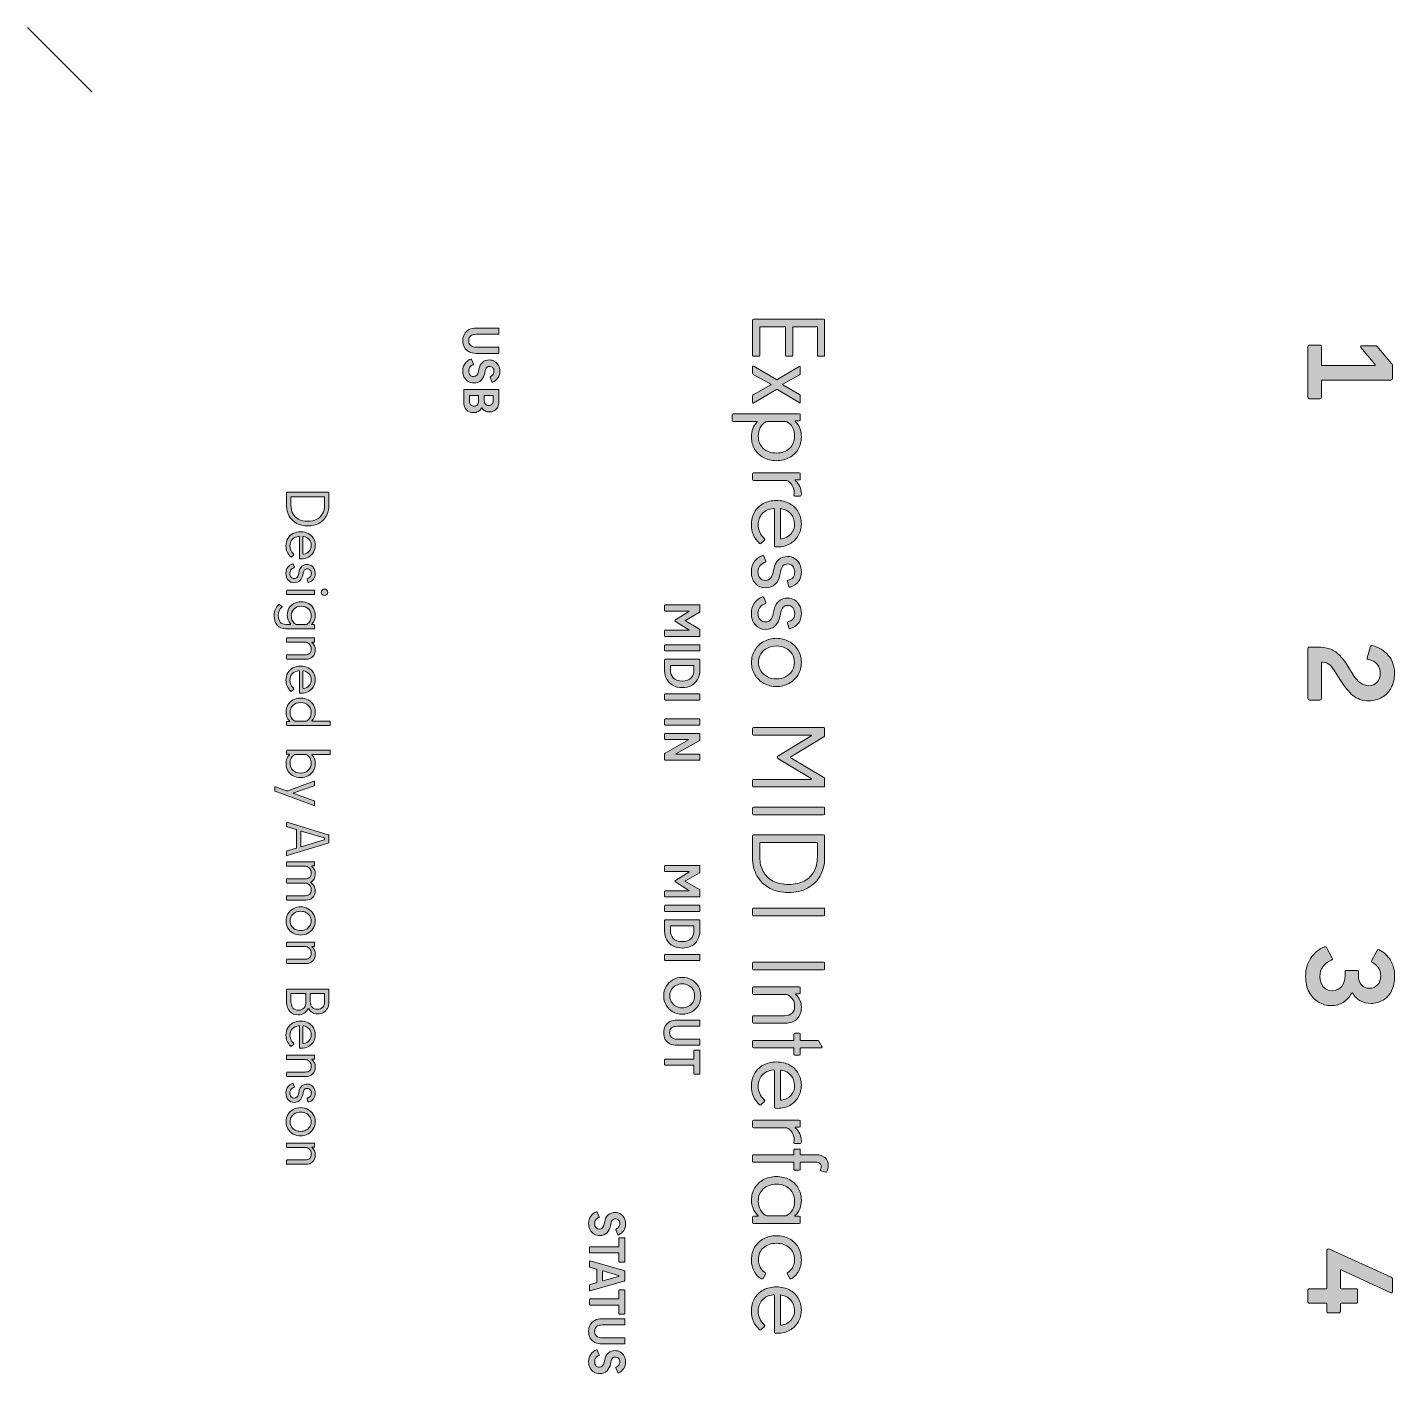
# Model space of a CAD drawing. Header units: millimetres. Extents: x 88.3 to 184.3, y 66.7 to 161.2.
import ezdxf

# ---------------------------------------------------------------- set-up
doc = ezdxf.new("R2010")
doc.units = ezdxf.units.MM
doc.header["$MEASUREMENT"] = 0
doc.layers.add('Font Engravings', color=7, linetype='Continuous', lineweight=0)

# ---------------------------------------------------------------- blocks, each defined once
blk = doc.blocks.new('Block_0')
at = {"layer": 'Font Engravings', "true_color": 0x000000, "transparency": 33554687}
h = blk.add_hatch(color=18, dxfattribs=at)
h.dxf.hatch_style = 2
edge = h.paths.add_edge_path()
edge.add_spline(control_points=[(144.258, 140.61), (144.258, 140.61), (144.258, 138.144), (144.258, 138.144), (144.258, 138.096), (144.234, 138.072), (144.186, 138.072), (144.186, 138.072), (143.817, 138.072), (143.817, 138.072), (143.769, 138.072), (143.745, 138.096), (143.745, 138.144), (143.745, 138.144), (143.745, 140.111), (143.745, 140.111), (143.745, 140.135), (143.732, 140.147), (143.708, 140.147), (143.708, 140.147), (142.067, 140.147), (142.067, 140.147), (142.042, 140.147), (142.031, 140.135), (142.031, 140.111), (142.031, 140.111), (142.031, 138.144), (142.031, 138.144), (142.031, 138.096), (142.006, 138.072), (141.958, 138.072), (141.958, 138.072), (141.589, 138.072), (141.589, 138.072), (141.541, 138.072), (141.517, 138.096), (141.517, 138.144), (141.517, 138.144), (141.517, 140.111), (141.517, 140.111), (141.517, 140.135), (141.505, 140.147), (141.481, 140.147), (141.481, 140.147), (139.745, 140.147), (139.745, 140.147), (139.721, 140.147), (139.709, 140.135), (139.709, 140.111), (139.709, 140.111), (139.709, 138.144), (139.709, 138.144), (139.709, 138.096), (139.685, 138.072), (139.637, 138.072), (139.637, 138.072), (139.268, 138.072), (139.268, 138.072), (139.22, 138.072), (139.196, 138.096), (139.196, 138.144), (139.196, 138.144), (139.196, 140.61), (139.196, 140.61), (139.196, 140.658), (139.22, 140.683), (139.268, 140.683), (139.268, 140.683), (144.186, 140.683), (144.186, 140.683), (144.234, 140.683), (144.258, 140.658), (144.258, 140.61)], knot_values=[0, 0, 0, 0, 1, 1, 1, 2, 2, 2, 3, 3, 3, 4, 4, 4, 5, 5, 5, 6, 6, 6, 7, 7, 7, 8, 8, 8, 9, 9, 9, 10, 10, 10, 11, 11, 11, 12, 12, 12, 13, 13, 13, 14, 14, 14, 15, 15, 15, 16, 16, 16, 17, 17, 17, 18, 18, 18, 19, 19, 19, 20, 20, 20, 21, 21, 21, 22, 22, 22, 23, 23, 23, 24, 24, 24, 24], degree=3, periodic=0)
h = blk.add_hatch(color=18, dxfattribs=at)
h.dxf.hatch_style = 2
edge = h.paths.add_edge_path()
edge.add_spline(control_points=[(139.221, 137.385), (139.238, 137.395), (139.258, 137.392), (139.282, 137.377), (139.282, 137.377), (140.823, 136.459), (140.823, 136.459), (140.847, 136.44), (140.871, 136.43), (140.895, 136.43), (140.919, 136.43), (140.943, 136.44), (140.967, 136.459), (140.967, 136.459), (142.465, 137.349), (142.465, 137.349), (142.484, 137.358), (142.498, 137.363), (142.508, 137.363), (142.537, 137.363), (142.551, 137.341), (142.551, 137.298), (142.551, 137.298), (142.551, 136.857), (142.551, 136.857), (142.551, 136.823), (142.534, 136.797), (142.501, 136.777), (142.501, 136.777), (141.322, 136.112), (141.322, 136.112), (141.307, 136.102), (141.3, 136.093), (141.3, 136.083), (141.3, 136.074), (141.307, 136.066), (141.322, 136.061), (141.322, 136.061), (142.501, 135.396), (142.501, 135.396), (142.534, 135.377), (142.551, 135.35), (142.551, 135.316), (142.551, 135.316), (142.551, 134.875), (142.551, 134.875), (142.551, 134.846), (142.543, 134.827), (142.526, 134.817), (142.509, 134.808), (142.488, 134.81), (142.465, 134.825), (142.465, 134.825), (140.967, 135.714), (140.967, 135.714), (140.929, 135.733), (140.905, 135.743), (140.895, 135.743), (140.885, 135.743), (140.861, 135.733), (140.823, 135.714), (140.823, 135.714), (139.282, 134.796), (139.282, 134.796), (139.263, 134.786), (139.249, 134.781), (139.239, 134.781), (139.21, 134.781), (139.196, 134.803), (139.196, 134.846), (139.196, 134.846), (139.196, 135.295), (139.196, 135.295), (139.196, 135.329), (139.213, 135.355), (139.246, 135.374), (139.246, 135.374), (140.476, 136.061), (140.476, 136.061), (140.49, 136.066), (140.497, 136.074), (140.497, 136.083), (140.497, 136.093), (140.49, 136.102), (140.476, 136.112), (140.476, 136.112), (139.246, 136.799), (139.246, 136.799), (139.213, 136.818), (139.196, 136.845), (139.196, 136.879), (139.196, 136.879), (139.196, 137.327), (139.196, 137.327), (139.196, 137.356), (139.204, 137.375), (139.221, 137.385)], knot_values=[0, 0, 0, 0, 1, 1, 1, 2, 2, 2, 3, 3, 3, 4, 4, 4, 5, 5, 5, 6, 6, 6, 7, 7, 7, 8, 8, 8, 9, 9, 9, 10, 10, 10, 11, 11, 11, 12, 12, 12, 13, 13, 13, 14, 14, 14, 15, 15, 15, 16, 16, 16, 17, 17, 17, 18, 18, 18, 19, 19, 19, 20, 20, 20, 21, 21, 21, 22, 22, 22, 23, 23, 23, 24, 24, 24, 25, 25, 25, 26, 26, 26, 27, 27, 27, 28, 28, 28, 29, 29, 29, 30, 30, 30, 31, 31, 31, 32, 32, 32, 32], degree=3, periodic=0)
h = blk.add_hatch(color=18, dxfattribs=at)
h.dxf.hatch_style = 2
edge = h.paths.add_edge_path()
edge.add_spline(control_points=[(139.951, 131.61), (140.185, 131.391), (140.493, 131.281), (140.873, 131.281), (141.254, 131.281), (141.562, 131.391), (141.795, 131.61), (142.029, 131.83), (142.146, 132.118), (142.146, 132.474), (142.146, 132.701), (142.099, 132.904), (142.005, 133.082), (141.911, 133.26), (141.78, 133.39), (141.611, 133.472), (141.572, 133.492), (141.534, 133.501), (141.495, 133.501), (141.495, 133.501), (140.252, 133.501), (140.252, 133.501), (140.213, 133.501), (140.174, 133.492), (140.136, 133.472), (139.967, 133.39), (139.836, 133.26), (139.742, 133.082), (139.648, 132.904), (139.601, 132.701), (139.601, 132.474), (139.601, 132.118), (139.717, 131.83), (139.951, 131.61)], knot_values=[0, 0, 0, 0, 1, 1, 1, 2, 2, 2, 3, 3, 3, 4, 4, 4, 5, 5, 5, 6, 6, 6, 7, 7, 7, 8, 8, 8, 9, 9, 9, 10, 10, 10, 11, 11, 11, 11], degree=3, periodic=0)
edge = h.paths.add_edge_path()
edge.add_spline(control_points=[(137.771, 133.574), (137.771, 133.574), (137.771, 133.957), (137.771, 133.957), (137.771, 134.005), (137.795, 134.029), (137.843, 134.029), (137.843, 134.029), (142.479, 134.029), (142.479, 134.029), (142.527, 134.029), (142.551, 134.005), (142.551, 133.957), (142.551, 133.957), (142.551, 133.61), (142.551, 133.61), (142.551, 133.562), (142.527, 133.537), (142.479, 133.537), (142.479, 133.537), (142.226, 133.537), (142.226, 133.537), (142.202, 133.537), (142.188, 133.532), (142.186, 133.519), (142.184, 133.507), (142.192, 133.492), (142.211, 133.472), (142.486, 133.231), (142.624, 132.875), (142.624, 132.402), (142.624, 132.089), (142.55, 131.807), (142.403, 131.556), (142.256, 131.305), (142.05, 131.108), (141.785, 130.963), (141.52, 130.818), (141.216, 130.746), (140.873, 130.746), (140.531, 130.746), (140.227, 130.818), (139.962, 130.963), (139.697, 131.108), (139.491, 131.305), (139.344, 131.556), (139.197, 131.807), (139.123, 132.089), (139.123, 132.402), (139.123, 132.836), (139.251, 133.181), (139.507, 133.436), (139.526, 133.456), (139.533, 133.471), (139.528, 133.483), (139.523, 133.495), (139.509, 133.501), (139.485, 133.501), (139.485, 133.501), (137.843, 133.501), (137.843, 133.501), (137.795, 133.501), (137.771, 133.526), (137.771, 133.574)], knot_values=[0, 0, 0, 0, 1, 1, 1, 2, 2, 2, 3, 3, 3, 4, 4, 4, 5, 5, 5, 6, 6, 6, 7, 7, 7, 8, 8, 8, 9, 9, 9, 10, 10, 10, 11, 11, 11, 12, 12, 12, 13, 13, 13, 14, 14, 14, 15, 15, 15, 16, 16, 16, 17, 17, 17, 18, 18, 18, 19, 19, 19, 20, 20, 20, 21, 21, 21, 21], degree=3, periodic=0)
h = blk.add_hatch(color=18, dxfattribs=at)
h.dxf.hatch_style = 2
edge = h.paths.add_edge_path()
edge.add_spline(control_points=[(142.616, 128.323), (142.616, 128.28), (142.592, 128.258), (142.544, 128.258), (142.544, 128.258), (142.161, 128.258), (142.161, 128.258), (142.117, 128.258), (142.096, 128.275), (142.096, 128.309), (142.096, 128.343), (142.099, 128.378), (142.107, 128.414), (142.114, 128.45), (142.117, 128.482), (142.117, 128.511), (142.117, 128.849), (141.975, 129.114), (141.691, 129.307), (141.642, 129.341), (141.582, 129.357), (141.51, 129.357), (141.51, 129.357), (139.268, 129.357), (139.268, 129.357), (139.22, 129.357), (139.196, 129.382), (139.196, 129.43), (139.196, 129.43), (139.196, 129.813), (139.196, 129.813), (139.196, 129.861), (139.22, 129.885), (139.268, 129.885), (139.268, 129.885), (142.479, 129.885), (142.479, 129.885), (142.527, 129.885), (142.551, 129.861), (142.551, 129.813), (142.551, 129.813), (142.551, 129.466), (142.551, 129.466), (142.551, 129.418), (142.527, 129.393), (142.479, 129.393), (142.479, 129.393), (142.219, 129.393), (142.219, 129.393), (142.199, 129.393), (142.187, 129.389), (142.182, 129.379), (142.178, 129.37), (142.182, 129.357), (142.197, 129.343), (142.481, 129.107), (142.624, 128.803), (142.624, 128.432), (142.624, 128.384), (142.621, 128.347), (142.616, 128.323)], knot_values=[0, 0, 0, 0, 1, 1, 1, 2, 2, 2, 3, 3, 3, 4, 4, 4, 5, 5, 5, 6, 6, 6, 7, 7, 7, 8, 8, 8, 9, 9, 9, 10, 10, 10, 11, 11, 11, 12, 12, 12, 13, 13, 13, 14, 14, 14, 15, 15, 15, 16, 16, 16, 17, 17, 17, 18, 18, 18, 19, 19, 19, 20, 20, 20, 20], degree=3, periodic=0)
h = blk.add_hatch(color=18, dxfattribs=at)
h.dxf.hatch_style = 2
edge = h.paths.add_edge_path()
edge.add_spline(control_points=[(141.235, 125.257), (141.51, 125.305), (141.73, 125.424), (141.897, 125.615), (142.063, 125.805), (142.146, 126.038), (142.146, 126.313), (142.146, 126.588), (142.061, 126.823), (141.89, 127.018), (141.718, 127.213), (141.498, 127.332), (141.228, 127.376), (141.228, 127.376), (141.192, 127.383), (141.192, 127.383), (141.163, 127.383), (141.148, 127.359), (141.148, 127.311), (141.148, 127.311), (141.148, 125.322), (141.148, 125.322), (141.148, 125.264), (141.177, 125.242), (141.235, 125.257)], knot_values=[0, 0, 0, 0, 1, 1, 1, 2, 2, 2, 3, 3, 3, 4, 4, 4, 5, 5, 5, 6, 6, 6, 7, 7, 7, 8, 8, 8, 8], degree=3, periodic=0)
edge = h.paths.add_edge_path()
edge.add_spline(control_points=[(139.333, 127.126), (139.478, 127.384), (139.684, 127.585), (139.951, 127.73), (140.219, 127.875), (140.526, 127.947), (140.873, 127.947), (141.221, 127.947), (141.527, 127.876), (141.792, 127.734), (142.057, 127.592), (142.262, 127.396), (142.407, 127.148), (142.551, 126.9), (142.624, 126.621), (142.624, 126.313), (142.624, 126.009), (142.551, 125.733), (142.407, 125.485), (142.262, 125.236), (142.063, 125.042), (141.81, 124.902), (141.557, 124.763), (141.271, 124.693), (140.953, 124.693), (140.881, 124.693), (140.825, 124.695), (140.787, 124.7), (140.748, 124.71), (140.729, 124.734), (140.729, 124.772), (140.729, 124.772), (140.729, 127.325), (140.729, 127.325), (140.729, 127.383), (140.697, 127.405), (140.635, 127.39), (140.317, 127.352), (140.063, 127.23), (139.875, 127.025), (139.687, 126.82), (139.593, 126.559), (139.593, 126.24), (139.593, 125.879), (139.733, 125.563), (140.013, 125.293), (140.066, 125.24), (140.076, 125.199), (140.042, 125.17), (140.042, 125.17), (139.781, 124.931), (139.781, 124.931), (139.753, 124.898), (139.721, 124.898), (139.687, 124.931), (139.504, 125.105), (139.363, 125.304), (139.264, 125.528), (139.166, 125.752), (139.116, 125.99), (139.116, 126.24), (139.116, 126.573), (139.188, 126.869), (139.333, 127.126)], knot_values=[0, 0, 0, 0, 1, 1, 1, 2, 2, 2, 3, 3, 3, 4, 4, 4, 5, 5, 5, 6, 6, 6, 7, 7, 7, 8, 8, 8, 9, 9, 9, 10, 10, 10, 11, 11, 11, 12, 12, 12, 13, 13, 13, 14, 14, 14, 15, 15, 15, 16, 16, 16, 17, 17, 17, 18, 18, 18, 19, 19, 19, 20, 20, 20, 21, 21, 21, 21], degree=3, periodic=0)
h = blk.add_hatch(color=18, dxfattribs=at)
h.dxf.hatch_style = 2
edge = h.paths.add_edge_path()
edge.add_spline(control_points=[(139.333, 123.684), (139.478, 123.879), (139.671, 124.016), (139.912, 124.093), (139.912, 124.093), (139.94, 124.1), (139.94, 124.1), (139.969, 124.1), (139.989, 124.083), (139.998, 124.049), (139.998, 124.049), (140.121, 123.702), (140.121, 123.702), (140.121, 123.702), (140.129, 123.673), (140.129, 123.673), (140.129, 123.644), (140.109, 123.623), (140.071, 123.608), (139.916, 123.565), (139.796, 123.482), (139.709, 123.359), (139.622, 123.236), (139.579, 123.104), (139.579, 122.964), (139.579, 122.762), (139.628, 122.608), (139.727, 122.502), (139.826, 122.396), (139.953, 122.343), (140.107, 122.343), (140.261, 122.343), (140.382, 122.394), (140.468, 122.498), (140.555, 122.602), (140.616, 122.745), (140.649, 122.928), (140.649, 122.928), (140.707, 123.218), (140.707, 123.218), (140.755, 123.463), (140.865, 123.659), (141.036, 123.803), (141.207, 123.948), (141.413, 124.02), (141.655, 124.02), (141.833, 124.02), (141.997, 123.975), (142.146, 123.883), (142.296, 123.791), (142.413, 123.662), (142.497, 123.496), (142.581, 123.33), (142.624, 123.143), (142.624, 122.935), (142.624, 122.67), (142.555, 122.445), (142.417, 122.259), (142.28, 122.074), (142.083, 121.945), (141.828, 121.872), (141.828, 121.872), (141.799, 121.865), (141.799, 121.865), (141.77, 121.865), (141.748, 121.885), (141.734, 121.923), (141.734, 121.923), (141.647, 122.263), (141.647, 122.263), (141.647, 122.263), (141.64, 122.292), (141.64, 122.292), (141.64, 122.321), (141.659, 122.34), (141.698, 122.35), (141.843, 122.388), (141.956, 122.457), (142.038, 122.556), (142.12, 122.655), (142.161, 122.781), (142.161, 122.935), (142.161, 123.104), (142.115, 123.241), (142.023, 123.344), (141.932, 123.448), (141.816, 123.5), (141.676, 123.5), (141.532, 123.5), (141.421, 123.459), (141.343, 123.377), (141.266, 123.295), (141.211, 123.172), (141.177, 123.008), (141.177, 123.008), (141.119, 122.726), (141.119, 122.726), (141.066, 122.456), (140.954, 122.238), (140.783, 122.071), (140.612, 121.905), (140.386, 121.822), (140.107, 121.822), (139.818, 121.822), (139.58, 121.924), (139.395, 122.129), (139.209, 122.334), (139.116, 122.612), (139.116, 122.964), (139.116, 123.249), (139.188, 123.489), (139.333, 123.684)], knot_values=[0, 0, 0, 0, 1, 1, 1, 2, 2, 2, 3, 3, 3, 4, 4, 4, 5, 5, 5, 6, 6, 6, 7, 7, 7, 8, 8, 8, 9, 9, 9, 10, 10, 10, 11, 11, 11, 12, 12, 12, 13, 13, 13, 14, 14, 14, 15, 15, 15, 16, 16, 16, 17, 17, 17, 18, 18, 18, 19, 19, 19, 20, 20, 20, 21, 21, 21, 22, 22, 22, 23, 23, 23, 24, 24, 24, 25, 25, 25, 26, 26, 26, 27, 27, 27, 28, 28, 28, 29, 29, 29, 30, 30, 30, 31, 31, 31, 32, 32, 32, 33, 33, 33, 34, 34, 34, 35, 35, 35, 36, 36, 36, 37, 37, 37, 37], degree=3, periodic=0)
h = blk.add_hatch(color=18, dxfattribs=at)
h.dxf.hatch_style = 2
edge = h.paths.add_edge_path()
edge.add_spline(control_points=[(139.333, 120.77), (139.478, 120.965), (139.671, 121.101), (139.912, 121.178), (139.912, 121.178), (139.94, 121.185), (139.94, 121.185), (139.969, 121.185), (139.989, 121.168), (139.998, 121.135), (139.998, 121.135), (140.121, 120.788), (140.121, 120.788), (140.121, 120.788), (140.129, 120.759), (140.129, 120.759), (140.129, 120.73), (140.109, 120.708), (140.071, 120.694), (139.916, 120.65), (139.796, 120.567), (139.709, 120.444), (139.622, 120.321), (139.579, 120.19), (139.579, 120.05), (139.579, 119.847), (139.628, 119.693), (139.727, 119.587), (139.826, 119.481), (139.953, 119.428), (140.107, 119.428), (140.261, 119.428), (140.382, 119.48), (140.468, 119.583), (140.555, 119.687), (140.616, 119.831), (140.649, 120.014), (140.649, 120.014), (140.707, 120.303), (140.707, 120.303), (140.755, 120.549), (140.865, 120.744), (141.036, 120.889), (141.207, 121.033), (141.413, 121.106), (141.655, 121.106), (141.833, 121.106), (141.997, 121.06), (142.146, 120.968), (142.296, 120.877), (142.413, 120.748), (142.497, 120.581), (142.581, 120.415), (142.624, 120.228), (142.624, 120.021), (142.624, 119.756), (142.555, 119.531), (142.417, 119.345), (142.28, 119.159), (142.083, 119.03), (141.828, 118.958), (141.828, 118.958), (141.799, 118.951), (141.799, 118.951), (141.77, 118.951), (141.748, 118.97), (141.734, 119.009), (141.734, 119.009), (141.647, 119.348), (141.647, 119.348), (141.647, 119.348), (141.64, 119.377), (141.64, 119.377), (141.64, 119.406), (141.659, 119.426), (141.698, 119.435), (141.843, 119.474), (141.956, 119.543), (142.038, 119.641), (142.12, 119.74), (142.161, 119.867), (142.161, 120.021), (142.161, 120.19), (142.115, 120.326), (142.023, 120.43), (141.932, 120.533), (141.816, 120.585), (141.676, 120.585), (141.532, 120.585), (141.421, 120.544), (141.343, 120.462), (141.266, 120.38), (141.211, 120.257), (141.177, 120.093), (141.177, 120.093), (141.119, 119.811), (141.119, 119.811), (141.066, 119.541), (140.954, 119.323), (140.783, 119.157), (140.612, 118.99), (140.386, 118.907), (140.107, 118.907), (139.818, 118.907), (139.58, 119.01), (139.395, 119.215), (139.209, 119.42), (139.116, 119.698), (139.116, 120.05), (139.116, 120.334), (139.188, 120.574), (139.333, 120.77)], knot_values=[0, 0, 0, 0, 1, 1, 1, 2, 2, 2, 3, 3, 3, 4, 4, 4, 5, 5, 5, 6, 6, 6, 7, 7, 7, 8, 8, 8, 9, 9, 9, 10, 10, 10, 11, 11, 11, 12, 12, 12, 13, 13, 13, 14, 14, 14, 15, 15, 15, 16, 16, 16, 17, 17, 17, 18, 18, 18, 19, 19, 19, 20, 20, 20, 21, 21, 21, 22, 22, 22, 23, 23, 23, 24, 24, 24, 25, 25, 25, 26, 26, 26, 27, 27, 27, 28, 28, 28, 29, 29, 29, 30, 30, 30, 31, 31, 31, 32, 32, 32, 33, 33, 33, 34, 34, 34, 35, 35, 35, 36, 36, 36, 37, 37, 37, 37], degree=3, periodic=0)
h = blk.add_hatch(color=18, dxfattribs=at)
h.dxf.hatch_style = 2
edge = h.paths.add_edge_path()
edge.add_spline(control_points=[(139.778, 115.989), (139.891, 115.813), (140.044, 115.676), (140.237, 115.577), (140.43, 115.478), (140.642, 115.429), (140.873, 115.429), (141.105, 115.429), (141.317, 115.478), (141.51, 115.577), (141.703, 115.676), (141.856, 115.813), (141.969, 115.989), (142.082, 116.165), (142.139, 116.364), (142.139, 116.586), (142.139, 116.808), (142.082, 117.006), (141.969, 117.182), (141.856, 117.358), (141.703, 117.496), (141.51, 117.595), (141.317, 117.693), (141.105, 117.743), (140.873, 117.743), (140.642, 117.743), (140.43, 117.693), (140.237, 117.595), (140.044, 117.496), (139.891, 117.358), (139.778, 117.182), (139.665, 117.006), (139.608, 116.808), (139.608, 116.586), (139.608, 116.364), (139.665, 116.165), (139.778, 115.989)], knot_values=[0, 0, 0, 0, 1, 1, 1, 2, 2, 2, 3, 3, 3, 4, 4, 4, 5, 5, 5, 6, 6, 6, 7, 7, 7, 8, 8, 8, 9, 9, 9, 10, 10, 10, 11, 11, 11, 12, 12, 12, 12], degree=3, periodic=0)
edge = h.paths.add_edge_path()
edge.add_spline(control_points=[(139.358, 117.45), (139.515, 117.708), (139.727, 117.91), (139.995, 118.057), (140.262, 118.204), (140.555, 118.278), (140.873, 118.278), (141.192, 118.278), (141.485, 118.204), (141.752, 118.057), (142.02, 117.91), (142.232, 117.708), (142.389, 117.45), (142.545, 117.192), (142.624, 116.904), (142.624, 116.586), (142.624, 116.267), (142.545, 115.979), (142.389, 115.721), (142.232, 115.464), (142.02, 115.261), (141.752, 115.114), (141.485, 114.967), (141.192, 114.893), (140.873, 114.893), (140.555, 114.893), (140.262, 114.967), (139.995, 115.114), (139.727, 115.261), (139.515, 115.464), (139.358, 115.721), (139.202, 115.979), (139.123, 116.267), (139.123, 116.586), (139.123, 116.904), (139.202, 117.192), (139.358, 117.45)], knot_values=[0, 0, 0, 0, 1, 1, 1, 2, 2, 2, 3, 3, 3, 4, 4, 4, 5, 5, 5, 6, 6, 6, 7, 7, 7, 8, 8, 8, 9, 9, 9, 10, 10, 10, 11, 11, 11, 12, 12, 12, 12], degree=3, periodic=0)
h = blk.add_hatch(color=18, dxfattribs=at)
h.dxf.hatch_style = 2
edge = h.paths.add_edge_path()
edge.add_spline(control_points=[(139.268, 112.023), (139.268, 112.023), (144.186, 112.023), (144.186, 112.023), (144.234, 112.023), (144.258, 111.999), (144.258, 111.95), (144.258, 111.95), (144.258, 111.451), (144.258, 111.451), (144.258, 111.413), (144.241, 111.381), (144.207, 111.357), (144.207, 111.357), (141.893, 109.969), (141.893, 109.969), (141.869, 109.954), (141.857, 109.942), (141.857, 109.932), (141.857, 109.923), (141.869, 109.911), (141.893, 109.896), (141.893, 109.896), (144.207, 108.508), (144.207, 108.508), (144.241, 108.484), (144.258, 108.452), (144.258, 108.414), (144.258, 108.414), (144.258, 107.915), (144.258, 107.915), (144.258, 107.867), (144.234, 107.843), (144.186, 107.843), (144.186, 107.843), (139.268, 107.843), (139.268, 107.843), (139.22, 107.843), (139.196, 107.867), (139.196, 107.915), (139.196, 107.915), (139.196, 108.305), (139.196, 108.305), (139.196, 108.354), (139.22, 108.378), (139.268, 108.378), (139.268, 108.378), (143.289, 108.378), (143.289, 108.378), (143.313, 108.378), (143.328, 108.384), (143.332, 108.396), (143.337, 108.408), (143.328, 108.419), (143.303, 108.428), (143.303, 108.428), (140.982, 109.853), (140.982, 109.853), (140.948, 109.877), (140.931, 109.904), (140.931, 109.932), (140.931, 109.961), (140.948, 109.988), (140.982, 110.012), (140.982, 110.012), (143.303, 111.437), (143.303, 111.437), (143.328, 111.446), (143.337, 111.457), (143.332, 111.469), (143.328, 111.481), (143.313, 111.487), (143.289, 111.487), (143.289, 111.487), (139.268, 111.487), (139.268, 111.487), (139.22, 111.487), (139.196, 111.512), (139.196, 111.56), (139.196, 111.56), (139.196, 111.95), (139.196, 111.95), (139.196, 111.999), (139.22, 112.023), (139.268, 112.023)], knot_values=[0, 0, 0, 0, 1, 1, 1, 2, 2, 2, 3, 3, 3, 4, 4, 4, 5, 5, 5, 6, 6, 6, 7, 7, 7, 8, 8, 8, 9, 9, 9, 10, 10, 10, 11, 11, 11, 12, 12, 12, 13, 13, 13, 14, 14, 14, 15, 15, 15, 16, 16, 16, 17, 17, 17, 18, 18, 18, 19, 19, 19, 20, 20, 20, 21, 21, 21, 22, 22, 22, 23, 23, 23, 24, 24, 24, 25, 25, 25, 26, 26, 26, 27, 27, 27, 28, 28, 28, 28], degree=3, periodic=0)
h = blk.add_hatch(color=18, dxfattribs=at)
h.dxf.hatch_style = 2
edge = h.paths.add_edge_path()
edge.add_spline(control_points=[(144.186, 105.89), (144.186, 105.89), (139.268, 105.89), (139.268, 105.89), (139.22, 105.89), (139.196, 105.914), (139.196, 105.962), (139.196, 105.962), (139.196, 106.353), (139.196, 106.353), (139.196, 106.401), (139.22, 106.425), (139.268, 106.425), (139.268, 106.425), (144.186, 106.425), (144.186, 106.425), (144.234, 106.425), (144.258, 106.401), (144.258, 106.353), (144.258, 106.353), (144.258, 105.962), (144.258, 105.962), (144.258, 105.914), (144.234, 105.89), (144.186, 105.89)], knot_values=[0, 0, 0, 0, 1, 1, 1, 2, 2, 2, 3, 3, 3, 4, 4, 4, 5, 5, 5, 6, 6, 6, 7, 7, 7, 8, 8, 8, 8], degree=3, periodic=0)
h = blk.add_hatch(color=18, dxfattribs=at)
h.dxf.hatch_style = 2
edge = h.paths.add_edge_path()
edge.add_spline(control_points=[(139.709, 103.901), (139.709, 103.901), (139.709, 102.911), (139.709, 102.911), (139.709, 102.539), (139.786, 102.209), (139.94, 101.92), (140.095, 101.63), (140.324, 101.405), (140.628, 101.243), (140.931, 101.082), (141.298, 101.001), (141.727, 101.001), (142.156, 101.001), (142.522, 101.082), (142.826, 101.243), (143.13, 101.405), (143.359, 101.63), (143.513, 101.92), (143.667, 102.209), (143.745, 102.539), (143.745, 102.911), (143.745, 102.911), (143.745, 103.901), (143.745, 103.901), (143.745, 103.925), (143.732, 103.937), (143.708, 103.937), (143.708, 103.937), (139.745, 103.937), (139.745, 103.937), (139.721, 103.937), (139.709, 103.925), (139.709, 103.901)], knot_values=[0, 0, 0, 0, 1, 1, 1, 2, 2, 2, 3, 3, 3, 4, 4, 4, 5, 5, 5, 6, 6, 6, 7, 7, 7, 8, 8, 8, 9, 9, 9, 10, 10, 10, 11, 11, 11, 11], degree=3, periodic=0)
edge = h.paths.add_edge_path()
edge.add_spline(control_points=[(143.947, 101.616), (143.74, 101.245), (143.444, 100.955), (143.061, 100.748), (142.678, 100.541), (142.233, 100.437), (141.727, 100.437), (141.221, 100.437), (140.776, 100.541), (140.392, 100.748), (140.009, 100.955), (139.714, 101.245), (139.507, 101.616), (139.299, 101.987), (139.196, 102.411), (139.196, 102.889), (139.196, 102.889), (139.196, 104.4), (139.196, 104.4), (139.196, 104.448), (139.22, 104.473), (139.268, 104.473), (139.268, 104.473), (144.186, 104.473), (144.186, 104.473), (144.234, 104.473), (144.258, 104.448), (144.258, 104.4), (144.258, 104.4), (144.258, 102.889), (144.258, 102.889), (144.258, 102.411), (144.154, 101.987), (143.947, 101.616)], knot_values=[0, 0, 0, 0, 1, 1, 1, 2, 2, 2, 3, 3, 3, 4, 4, 4, 5, 5, 5, 6, 6, 6, 7, 7, 7, 8, 8, 8, 9, 9, 9, 10, 10, 10, 11, 11, 11, 11], degree=3, periodic=0)
h = blk.add_hatch(color=18, dxfattribs=at)
h.dxf.hatch_style = 2
edge = h.paths.add_edge_path()
edge.add_spline(control_points=[(144.186, 98.81), (144.186, 98.81), (139.268, 98.81), (139.268, 98.81), (139.22, 98.81), (139.196, 98.834), (139.196, 98.882), (139.196, 98.882), (139.196, 99.273), (139.196, 99.273), (139.196, 99.321), (139.22, 99.345), (139.268, 99.345), (139.268, 99.345), (144.186, 99.345), (144.186, 99.345), (144.234, 99.345), (144.258, 99.321), (144.258, 99.273), (144.258, 99.273), (144.258, 98.882), (144.258, 98.882), (144.258, 98.834), (144.234, 98.81), (144.186, 98.81)], knot_values=[0, 0, 0, 0, 1, 1, 1, 2, 2, 2, 3, 3, 3, 4, 4, 4, 5, 5, 5, 6, 6, 6, 7, 7, 7, 8, 8, 8, 8], degree=3, periodic=0)
h = blk.add_hatch(color=18, dxfattribs=at)
h.dxf.hatch_style = 2
edge = h.paths.add_edge_path()
edge.add_spline(control_points=[(144.186, 95.006), (144.186, 95.006), (139.268, 95.006), (139.268, 95.006), (139.22, 95.006), (139.196, 95.03), (139.196, 95.078), (139.196, 95.078), (139.196, 95.469), (139.196, 95.469), (139.196, 95.517), (139.22, 95.541), (139.268, 95.541), (139.268, 95.541), (144.186, 95.541), (144.186, 95.541), (144.234, 95.541), (144.258, 95.517), (144.258, 95.469), (144.258, 95.469), (144.258, 95.078), (144.258, 95.078), (144.258, 95.03), (144.234, 95.006), (144.186, 95.006)], knot_values=[0, 0, 0, 0, 1, 1, 1, 2, 2, 2, 3, 3, 3, 4, 4, 4, 5, 5, 5, 6, 6, 6, 7, 7, 7, 8, 8, 8, 8], degree=3, periodic=0)
h = blk.add_hatch(color=18, dxfattribs=at)
h.dxf.hatch_style = 2
edge = h.paths.add_edge_path()
edge.add_spline(control_points=[(139.196, 93.357), (139.196, 93.357), (139.196, 93.74), (139.196, 93.74), (139.196, 93.789), (139.22, 93.813), (139.268, 93.813), (139.268, 93.813), (142.479, 93.813), (142.479, 93.813), (142.527, 93.813), (142.551, 93.789), (142.551, 93.74), (142.551, 93.74), (142.551, 93.393), (142.551, 93.393), (142.551, 93.345), (142.527, 93.321), (142.479, 93.321), (142.479, 93.321), (142.24, 93.321), (142.24, 93.321), (142.221, 93.321), (142.209, 93.315), (142.204, 93.303), (142.199, 93.291), (142.206, 93.277), (142.226, 93.263), (142.356, 93.147), (142.455, 93.02), (142.522, 92.88), (142.59, 92.74), (142.624, 92.576), (142.624, 92.388), (142.624, 92.031), (142.52, 91.754), (142.313, 91.556), (142.105, 91.359), (141.84, 91.26), (141.517, 91.26), (141.517, 91.26), (139.268, 91.26), (139.268, 91.26), (139.22, 91.26), (139.196, 91.284), (139.196, 91.332), (139.196, 91.332), (139.196, 91.715), (139.196, 91.715), (139.196, 91.764), (139.22, 91.788), (139.268, 91.788), (139.268, 91.788), (141.43, 91.788), (141.43, 91.788), (141.666, 91.788), (141.846, 91.848), (141.969, 91.969), (142.092, 92.089), (142.153, 92.263), (142.153, 92.489), (142.153, 92.648), (142.112, 92.793), (142.031, 92.923), (141.948, 93.053), (141.83, 93.162), (141.676, 93.248), (141.628, 93.273), (141.577, 93.285), (141.524, 93.285), (141.524, 93.285), (139.268, 93.285), (139.268, 93.285), (139.22, 93.285), (139.196, 93.309), (139.196, 93.357)], knot_values=[0, 0, 0, 0, 1, 1, 1, 2, 2, 2, 3, 3, 3, 4, 4, 4, 5, 5, 5, 6, 6, 6, 7, 7, 7, 8, 8, 8, 9, 9, 9, 10, 10, 10, 11, 11, 11, 12, 12, 12, 13, 13, 13, 14, 14, 14, 15, 15, 15, 16, 16, 16, 17, 17, 17, 18, 18, 18, 19, 19, 19, 20, 20, 20, 21, 21, 21, 22, 22, 22, 23, 23, 23, 24, 24, 24, 25, 25, 25, 25], degree=3, periodic=0)
h = blk.add_hatch(color=18, dxfattribs=at)
h.dxf.hatch_style = 2
edge = h.paths.add_edge_path()
edge.add_spline(control_points=[(143.86, 90.009), (143.86, 90.009), (144.07, 89.618), (144.07, 89.618), (144.075, 89.609), (144.077, 89.597), (144.077, 89.582), (144.077, 89.548), (144.058, 89.531), (144.019, 89.531), (144.019, 89.531), (142.587, 89.531), (142.587, 89.531), (142.563, 89.531), (142.551, 89.519), (142.551, 89.495), (142.551, 89.495), (142.551, 89.097), (142.551, 89.097), (142.551, 89.049), (142.527, 89.025), (142.479, 89.025), (142.479, 89.025), (142.168, 89.025), (142.168, 89.025), (142.12, 89.025), (142.096, 89.049), (142.096, 89.097), (142.096, 89.097), (142.096, 89.495), (142.096, 89.495), (142.096, 89.519), (142.083, 89.531), (142.06, 89.531), (142.06, 89.531), (139.268, 89.531), (139.268, 89.531), (139.22, 89.531), (139.196, 89.556), (139.196, 89.604), (139.196, 89.604), (139.196, 89.987), (139.196, 89.987), (139.196, 90.035), (139.22, 90.059), (139.268, 90.059), (139.268, 90.059), (142.06, 90.059), (142.06, 90.059), (142.083, 90.059), (142.096, 90.071), (142.096, 90.095), (142.096, 90.095), (142.096, 90.493), (142.096, 90.493), (142.096, 90.542), (142.12, 90.565), (142.168, 90.565), (142.168, 90.565), (142.479, 90.565), (142.479, 90.565), (142.527, 90.565), (142.551, 90.542), (142.551, 90.493), (142.551, 90.493), (142.551, 90.095), (142.551, 90.095), (142.551, 90.071), (142.563, 90.059), (142.587, 90.059), (142.587, 90.059), (143.773, 90.059), (143.773, 90.059), (143.817, 90.059), (143.846, 90.042), (143.86, 90.009)], knot_values=[0, 0, 0, 0, 1, 1, 1, 2, 2, 2, 3, 3, 3, 4, 4, 4, 5, 5, 5, 6, 6, 6, 7, 7, 7, 8, 8, 8, 9, 9, 9, 10, 10, 10, 11, 11, 11, 12, 12, 12, 13, 13, 13, 14, 14, 14, 15, 15, 15, 16, 16, 16, 17, 17, 17, 18, 18, 18, 19, 19, 19, 20, 20, 20, 21, 21, 21, 22, 22, 22, 23, 23, 23, 24, 24, 24, 25, 25, 25, 25], degree=3, periodic=0)
h = blk.add_hatch(color=18, dxfattribs=at)
h.dxf.hatch_style = 2
edge = h.paths.add_edge_path()
edge.add_spline(control_points=[(141.235, 85.85), (141.51, 85.899), (141.73, 86.018), (141.897, 86.208), (142.063, 86.399), (142.146, 86.631), (142.146, 86.906), (142.146, 87.181), (142.061, 87.416), (141.89, 87.612), (141.718, 87.807), (141.498, 87.926), (141.228, 87.969), (141.228, 87.969), (141.192, 87.977), (141.192, 87.977), (141.163, 87.977), (141.148, 87.953), (141.148, 87.904), (141.148, 87.904), (141.148, 85.916), (141.148, 85.916), (141.148, 85.858), (141.177, 85.836), (141.235, 85.85)], knot_values=[0, 0, 0, 0, 1, 1, 1, 2, 2, 2, 3, 3, 3, 4, 4, 4, 5, 5, 5, 6, 6, 6, 7, 7, 7, 8, 8, 8, 8], degree=3, periodic=0)
edge = h.paths.add_edge_path()
edge.add_spline(control_points=[(139.333, 87.72), (139.478, 87.978), (139.684, 88.179), (139.951, 88.324), (140.219, 88.468), (140.526, 88.541), (140.873, 88.541), (141.221, 88.541), (141.527, 88.47), (141.792, 88.327), (142.057, 88.185), (142.262, 87.99), (142.407, 87.741), (142.551, 87.493), (142.624, 87.215), (142.624, 86.906), (142.624, 86.602), (142.551, 86.327), (142.407, 86.078), (142.262, 85.83), (142.063, 85.636), (141.81, 85.496), (141.557, 85.356), (141.271, 85.286), (140.953, 85.286), (140.881, 85.286), (140.825, 85.289), (140.787, 85.294), (140.748, 85.303), (140.729, 85.327), (140.729, 85.366), (140.729, 85.366), (140.729, 87.919), (140.729, 87.919), (140.729, 87.977), (140.697, 87.998), (140.635, 87.984), (140.317, 87.945), (140.063, 87.824), (139.875, 87.619), (139.687, 87.414), (139.593, 87.152), (139.593, 86.834), (139.593, 86.472), (139.733, 86.157), (140.013, 85.887), (140.066, 85.834), (140.076, 85.793), (140.042, 85.764), (140.042, 85.764), (139.781, 85.525), (139.781, 85.525), (139.753, 85.491), (139.721, 85.491), (139.687, 85.525), (139.504, 85.698), (139.363, 85.898), (139.264, 86.122), (139.166, 86.346), (139.116, 86.583), (139.116, 86.834), (139.116, 87.167), (139.188, 87.462), (139.333, 87.72)], knot_values=[0, 0, 0, 0, 1, 1, 1, 2, 2, 2, 3, 3, 3, 4, 4, 4, 5, 5, 5, 6, 6, 6, 7, 7, 7, 8, 8, 8, 9, 9, 9, 10, 10, 10, 11, 11, 11, 12, 12, 12, 13, 13, 13, 14, 14, 14, 15, 15, 15, 16, 16, 16, 17, 17, 17, 18, 18, 18, 19, 19, 19, 20, 20, 20, 21, 21, 21, 21], degree=3, periodic=0)
h = blk.add_hatch(color=18, dxfattribs=at)
h.dxf.hatch_style = 2
edge = h.paths.add_edge_path()
edge.add_spline(control_points=[(142.616, 82.892), (142.616, 82.849), (142.592, 82.827), (142.544, 82.827), (142.544, 82.827), (142.161, 82.827), (142.161, 82.827), (142.117, 82.827), (142.096, 82.844), (142.096, 82.878), (142.096, 82.912), (142.099, 82.947), (142.107, 82.983), (142.114, 83.019), (142.117, 83.052), (142.117, 83.081), (142.117, 83.418), (141.975, 83.683), (141.691, 83.876), (141.642, 83.91), (141.582, 83.927), (141.51, 83.927), (141.51, 83.927), (139.268, 83.927), (139.268, 83.927), (139.22, 83.927), (139.196, 83.951), (139.196, 83.999), (139.196, 83.999), (139.196, 84.382), (139.196, 84.382), (139.196, 84.43), (139.22, 84.454), (139.268, 84.454), (139.268, 84.454), (142.479, 84.454), (142.479, 84.454), (142.527, 84.454), (142.551, 84.43), (142.551, 84.382), (142.551, 84.382), (142.551, 84.035), (142.551, 84.035), (142.551, 83.987), (142.527, 83.963), (142.479, 83.963), (142.479, 83.963), (142.219, 83.963), (142.219, 83.963), (142.199, 83.963), (142.187, 83.958), (142.182, 83.948), (142.178, 83.939), (142.182, 83.927), (142.197, 83.912), (142.481, 83.676), (142.624, 83.372), (142.624, 83.001), (142.624, 82.953), (142.621, 82.917), (142.616, 82.892)], knot_values=[0, 0, 0, 0, 1, 1, 1, 2, 2, 2, 3, 3, 3, 4, 4, 4, 5, 5, 5, 6, 6, 6, 7, 7, 7, 8, 8, 8, 9, 9, 9, 10, 10, 10, 11, 11, 11, 12, 12, 12, 13, 13, 13, 14, 14, 14, 15, 15, 15, 16, 16, 16, 17, 17, 17, 18, 18, 18, 19, 19, 19, 20, 20, 20, 20], degree=3, periodic=0)
h = blk.add_hatch(color=18, dxfattribs=at)
h.dxf.hatch_style = 2
edge = h.paths.add_edge_path()
edge.add_spline(control_points=[(139.268, 82.032), (139.268, 82.032), (142.06, 82.032), (142.06, 82.032), (142.083, 82.032), (142.096, 82.044), (142.096, 82.068), (142.096, 82.068), (142.096, 82.357), (142.096, 82.357), (142.096, 82.377), (142.102, 82.394), (142.114, 82.408), (142.126, 82.423), (142.141, 82.43), (142.161, 82.43), (142.161, 82.43), (142.479, 82.43), (142.479, 82.43), (142.527, 82.43), (142.551, 82.406), (142.551, 82.357), (142.551, 82.357), (142.551, 82.068), (142.551, 82.068), (142.551, 82.044), (142.563, 82.032), (142.587, 82.032), (142.587, 82.032), (143.658, 82.032), (143.658, 82.032), (143.923, 82.032), (144.131, 81.965), (144.283, 81.83), (144.435, 81.695), (144.511, 81.502), (144.511, 81.251), (144.511, 81.131), (144.48, 80.998), (144.417, 80.853), (144.393, 80.81), (144.364, 80.793), (144.33, 80.803), (144.33, 80.803), (143.99, 80.904), (143.99, 80.904), (143.947, 80.918), (143.937, 80.95), (143.961, 80.998), (144, 81.075), (144.019, 81.145), (144.019, 81.207), (144.019, 81.299), (143.986, 81.371), (143.918, 81.424), (143.85, 81.478), (143.754, 81.504), (143.629, 81.504), (143.629, 81.504), (142.587, 81.504), (142.587, 81.504), (142.563, 81.504), (142.551, 81.492), (142.551, 81.468), (142.551, 81.468), (142.551, 81.02), (142.551, 81.02), (142.551, 80.971), (142.527, 80.947), (142.479, 80.947), (142.479, 80.947), (142.161, 80.947), (142.161, 80.947), (142.141, 80.947), (142.126, 80.955), (142.114, 80.969), (142.102, 80.984), (142.096, 81), (142.096, 81.02), (142.096, 81.02), (142.096, 81.468), (142.096, 81.468), (142.096, 81.492), (142.083, 81.504), (142.06, 81.504), (142.06, 81.504), (139.268, 81.504), (139.268, 81.504), (139.249, 81.504), (139.232, 81.51), (139.217, 81.522), (139.203, 81.534), (139.196, 81.55), (139.196, 81.569), (139.196, 81.569), (139.196, 81.96), (139.196, 81.96), (139.196, 82.008), (139.22, 82.032), (139.268, 82.032)], knot_values=[0, 0, 0, 0, 1, 1, 1, 2, 2, 2, 3, 3, 3, 4, 4, 4, 5, 5, 5, 6, 6, 6, 7, 7, 7, 8, 8, 8, 9, 9, 9, 10, 10, 10, 11, 11, 11, 12, 12, 12, 13, 13, 13, 14, 14, 14, 15, 15, 15, 16, 16, 16, 17, 17, 17, 18, 18, 18, 19, 19, 19, 20, 20, 20, 21, 21, 21, 22, 22, 22, 23, 23, 23, 24, 24, 24, 25, 25, 25, 26, 26, 26, 27, 27, 27, 28, 28, 28, 29, 29, 29, 30, 30, 30, 31, 31, 31, 32, 32, 32, 33, 33, 33, 33], degree=3, periodic=0)
h = blk.add_hatch(color=18, dxfattribs=at)
h.dxf.hatch_style = 2
edge = h.paths.add_edge_path()
edge.add_spline(control_points=[(139.745, 78.163), (139.842, 77.985), (139.972, 77.854), (140.136, 77.772), (140.174, 77.753), (140.218, 77.743), (140.266, 77.743), (140.266, 77.743), (141.481, 77.743), (141.481, 77.743), (141.529, 77.743), (141.572, 77.753), (141.611, 77.772), (141.775, 77.864), (141.905, 77.998), (142.002, 78.174), (142.098, 78.35), (142.146, 78.549), (142.146, 78.77), (142.146, 79.127), (142.029, 79.415), (141.795, 79.635), (141.562, 79.854), (141.254, 79.964), (140.873, 79.964), (140.493, 79.964), (140.185, 79.854), (139.951, 79.635), (139.717, 79.415), (139.601, 79.127), (139.601, 78.77), (139.601, 78.544), (139.649, 78.341), (139.745, 78.163)], knot_values=[0, 0, 0, 0, 1, 1, 1, 2, 2, 2, 3, 3, 3, 4, 4, 4, 5, 5, 5, 6, 6, 6, 7, 7, 7, 8, 8, 8, 9, 9, 9, 10, 10, 10, 11, 11, 11, 11], degree=3, periodic=0)
edge = h.paths.add_edge_path()
edge.add_spline(control_points=[(139.344, 79.689), (139.491, 79.94), (139.697, 80.137), (139.962, 80.282), (140.227, 80.426), (140.531, 80.499), (140.873, 80.499), (141.216, 80.499), (141.52, 80.426), (141.785, 80.282), (142.05, 80.137), (142.256, 79.94), (142.403, 79.689), (142.55, 79.438), (142.624, 79.159), (142.624, 78.85), (142.624, 78.378), (142.474, 78.013), (142.175, 77.758), (142.165, 77.748), (142.163, 77.739), (142.168, 77.729), (142.173, 77.719), (142.182, 77.714), (142.197, 77.714), (142.197, 77.714), (142.479, 77.714), (142.479, 77.714), (142.527, 77.714), (142.551, 77.69), (142.551, 77.642), (142.551, 77.642), (142.551, 77.288), (142.551, 77.288), (142.551, 77.24), (142.527, 77.216), (142.479, 77.216), (142.479, 77.216), (139.268, 77.216), (139.268, 77.216), (139.22, 77.216), (139.196, 77.24), (139.196, 77.288), (139.196, 77.288), (139.196, 77.642), (139.196, 77.642), (139.196, 77.69), (139.22, 77.714), (139.268, 77.714), (139.268, 77.714), (139.55, 77.714), (139.55, 77.714), (139.564, 77.714), (139.574, 77.719), (139.579, 77.729), (139.584, 77.739), (139.581, 77.748), (139.572, 77.758), (139.273, 78.057), (139.123, 78.421), (139.123, 78.85), (139.123, 79.159), (139.197, 79.438), (139.344, 79.689)], knot_values=[0, 0, 0, 0, 1, 1, 1, 2, 2, 2, 3, 3, 3, 4, 4, 4, 5, 5, 5, 6, 6, 6, 7, 7, 7, 8, 8, 8, 9, 9, 9, 10, 10, 10, 11, 11, 11, 12, 12, 12, 13, 13, 13, 14, 14, 14, 15, 15, 15, 16, 16, 16, 17, 17, 17, 18, 18, 18, 19, 19, 19, 20, 20, 20, 21, 21, 21, 21], degree=3, periodic=0)
h = blk.add_hatch(color=18, dxfattribs=at)
h.dxf.hatch_style = 2
edge = h.paths.add_edge_path()
edge.add_spline(control_points=[(141.785, 76.135), (142.05, 75.992), (142.256, 75.793), (142.403, 75.538), (142.55, 75.282), (142.624, 74.993), (142.624, 74.67), (142.624, 74.381), (142.562, 74.117), (142.439, 73.878), (142.316, 73.64), (142.141, 73.453), (141.915, 73.317), (141.905, 73.313), (141.893, 73.31), (141.879, 73.31), (141.85, 73.31), (141.828, 73.323), (141.814, 73.346), (141.814, 73.346), (141.64, 73.658), (141.64, 73.658), (141.64, 73.658), (141.626, 73.694), (141.626, 73.694), (141.626, 73.713), (141.64, 73.735), (141.669, 73.759), (141.818, 73.85), (141.934, 73.976), (142.016, 74.135), (142.098, 74.294), (142.139, 74.472), (142.139, 74.67), (142.139, 75.017), (142.022, 75.294), (141.788, 75.502), (141.554, 75.709), (141.249, 75.813), (140.873, 75.813), (140.497, 75.813), (140.192, 75.709), (139.959, 75.502), (139.725, 75.294), (139.608, 75.017), (139.608, 74.67), (139.608, 74.477), (139.649, 74.302), (139.731, 74.146), (139.813, 73.989), (139.928, 73.86), (140.078, 73.759), (140.121, 73.73), (140.131, 73.696), (140.107, 73.658), (140.107, 73.658), (139.933, 73.346), (139.933, 73.346), (139.909, 73.308), (139.875, 73.299), (139.832, 73.317), (139.601, 73.433), (139.425, 73.613), (139.304, 73.856), (139.184, 74.1), (139.123, 74.371), (139.123, 74.67), (139.123, 74.993), (139.197, 75.282), (139.344, 75.538), (139.491, 75.793), (139.697, 75.992), (139.962, 76.135), (140.227, 76.277), (140.531, 76.348), (140.873, 76.348), (141.216, 76.348), (141.52, 76.277), (141.785, 76.135)], knot_values=[0, 0, 0, 0, 1, 1, 1, 2, 2, 2, 3, 3, 3, 4, 4, 4, 5, 5, 5, 6, 6, 6, 7, 7, 7, 8, 8, 8, 9, 9, 9, 10, 10, 10, 11, 11, 11, 12, 12, 12, 13, 13, 13, 14, 14, 14, 15, 15, 15, 16, 16, 16, 17, 17, 17, 18, 18, 18, 19, 19, 19, 20, 20, 20, 21, 21, 21, 22, 22, 22, 23, 23, 23, 24, 24, 24, 25, 25, 25, 26, 26, 26, 26], degree=3, periodic=0)
h = blk.add_hatch(color=18, dxfattribs=at)
h.dxf.hatch_style = 2
edge = h.paths.add_edge_path()
edge.add_spline(control_points=[(141.235, 70.063), (141.51, 70.111), (141.73, 70.231), (141.897, 70.421), (142.063, 70.612), (142.146, 70.844), (142.146, 71.119), (142.146, 71.394), (142.061, 71.629), (141.89, 71.824), (141.718, 72.019), (141.498, 72.139), (141.228, 72.182), (141.228, 72.182), (141.192, 72.189), (141.192, 72.189), (141.163, 72.189), (141.148, 72.165), (141.148, 72.117), (141.148, 72.117), (141.148, 70.128), (141.148, 70.128), (141.148, 70.07), (141.177, 70.049), (141.235, 70.063)], knot_values=[0, 0, 0, 0, 1, 1, 1, 2, 2, 2, 3, 3, 3, 4, 4, 4, 5, 5, 5, 6, 6, 6, 7, 7, 7, 8, 8, 8, 8], degree=3, periodic=0)
edge = h.paths.add_edge_path()
edge.add_spline(control_points=[(139.333, 71.933), (139.478, 72.191), (139.684, 72.392), (139.951, 72.536), (140.219, 72.681), (140.526, 72.754), (140.873, 72.754), (141.221, 72.754), (141.527, 72.682), (141.792, 72.54), (142.057, 72.398), (142.262, 72.203), (142.407, 71.954), (142.551, 71.706), (142.624, 71.428), (142.624, 71.119), (142.624, 70.815), (142.551, 70.539), (142.407, 70.291), (142.262, 70.043), (142.063, 69.849), (141.81, 69.709), (141.557, 69.569), (141.271, 69.499), (140.953, 69.499), (140.881, 69.499), (140.825, 69.501), (140.787, 69.506), (140.748, 69.516), (140.729, 69.54), (140.729, 69.579), (140.729, 69.579), (140.729, 72.131), (140.729, 72.131), (140.729, 72.189), (140.697, 72.211), (140.635, 72.196), (140.317, 72.158), (140.063, 72.036), (139.875, 71.831), (139.687, 71.626), (139.593, 71.365), (139.593, 71.046), (139.593, 70.685), (139.733, 70.369), (140.013, 70.099), (140.066, 70.046), (140.076, 70.005), (140.042, 69.976), (140.042, 69.976), (139.781, 69.738), (139.781, 69.738), (139.753, 69.704), (139.721, 69.704), (139.687, 69.738), (139.504, 69.911), (139.363, 70.11), (139.264, 70.334), (139.166, 70.559), (139.116, 70.796), (139.116, 71.046), (139.116, 71.379), (139.188, 71.675), (139.333, 71.933)], knot_values=[0, 0, 0, 0, 1, 1, 1, 2, 2, 2, 3, 3, 3, 4, 4, 4, 5, 5, 5, 6, 6, 6, 7, 7, 7, 8, 8, 8, 9, 9, 9, 10, 10, 10, 11, 11, 11, 12, 12, 12, 13, 13, 13, 14, 14, 14, 15, 15, 15, 16, 16, 16, 17, 17, 17, 18, 18, 18, 19, 19, 19, 20, 20, 20, 21, 21, 21, 21], degree=3, periodic=0)
at = {"layer": 'Font Engravings'}
for points, knots in [([(144.258, 140.61), (144.258, 140.61), (144.258, 138.144), (144.258, 138.144), (144.258, 138.096), (144.234, 138.072), (144.186, 138.072), (144.186, 138.072), (143.817, 138.072), (143.817, 138.072), (143.769, 138.072), (143.745, 138.096), (143.745, 138.144), (143.745, 138.144), (143.745, 140.111), (143.745, 140.111), (143.745, 140.135), (143.732, 140.147), (143.708, 140.147), (143.708, 140.147), (142.067, 140.147), (142.067, 140.147), (142.042, 140.147), (142.031, 140.135), (142.031, 140.111), (142.031, 140.111), (142.031, 138.144), (142.031, 138.144), (142.031, 138.096), (142.006, 138.072), (141.958, 138.072), (141.958, 138.072), (141.589, 138.072), (141.589, 138.072), (141.541, 138.072), (141.517, 138.096), (141.517, 138.144), (141.517, 138.144), (141.517, 140.111), (141.517, 140.111), (141.517, 140.135), (141.505, 140.147), (141.481, 140.147), (141.481, 140.147), (139.745, 140.147), (139.745, 140.147), (139.721, 140.147), (139.709, 140.135), (139.709, 140.111), (139.709, 140.111), (139.709, 138.144), (139.709, 138.144), (139.709, 138.096), (139.685, 138.072), (139.637, 138.072), (139.637, 138.072), (139.268, 138.072), (139.268, 138.072), (139.22, 138.072), (139.196, 138.096), (139.196, 138.144), (139.196, 138.144), (139.196, 140.61), (139.196, 140.61), (139.196, 140.658), (139.22, 140.683), (139.268, 140.683), (139.268, 140.683), (144.186, 140.683), (144.186, 140.683), (144.234, 140.683), (144.258, 140.658), (144.258, 140.61)], [0, 0, 0, 0, 1, 1, 1, 2, 2, 2, 3, 3, 3, 4, 4, 4, 5, 5, 5, 6, 6, 6, 7, 7, 7, 8, 8, 8, 9, 9, 9, 10, 10, 10, 11, 11, 11, 12, 12, 12, 13, 13, 13, 14, 14, 14, 15, 15, 15, 16, 16, 16, 17, 17, 17, 18, 18, 18, 19, 19, 19, 20, 20, 20, 21, 21, 21, 22, 22, 22, 23, 23, 23, 24, 24, 24, 24]), ([(139.221, 137.385), (139.238, 137.395), (139.258, 137.392), (139.282, 137.377), (139.282, 137.377), (140.823, 136.459), (140.823, 136.459), (140.847, 136.44), (140.871, 136.43), (140.895, 136.43), (140.919, 136.43), (140.943, 136.44), (140.967, 136.459), (140.967, 136.459), (142.465, 137.349), (142.465, 137.349), (142.484, 137.358), (142.498, 137.363), (142.508, 137.363), (142.537, 137.363), (142.551, 137.341), (142.551, 137.298), (142.551, 137.298), (142.551, 136.857), (142.551, 136.857), (142.551, 136.823), (142.534, 136.797), (142.501, 136.777), (142.501, 136.777), (141.322, 136.112), (141.322, 136.112), (141.307, 136.102), (141.3, 136.093), (141.3, 136.083), (141.3, 136.074), (141.307, 136.066), (141.322, 136.061), (141.322, 136.061), (142.501, 135.396), (142.501, 135.396), (142.534, 135.377), (142.551, 135.35), (142.551, 135.316), (142.551, 135.316), (142.551, 134.875), (142.551, 134.875), (142.551, 134.846), (142.543, 134.827), (142.526, 134.817), (142.509, 134.808), (142.488, 134.81), (142.465, 134.825), (142.465, 134.825), (140.967, 135.714), (140.967, 135.714), (140.929, 135.733), (140.905, 135.743), (140.895, 135.743), (140.885, 135.743), (140.861, 135.733), (140.823, 135.714), (140.823, 135.714), (139.282, 134.796), (139.282, 134.796), (139.263, 134.786), (139.249, 134.781), (139.239, 134.781), (139.21, 134.781), (139.196, 134.803), (139.196, 134.846), (139.196, 134.846), (139.196, 135.295), (139.196, 135.295), (139.196, 135.329), (139.213, 135.355), (139.246, 135.374), (139.246, 135.374), (140.476, 136.061), (140.476, 136.061), (140.49, 136.066), (140.497, 136.074), (140.497, 136.083), (140.497, 136.093), (140.49, 136.102), (140.476, 136.112), (140.476, 136.112), (139.246, 136.799), (139.246, 136.799), (139.213, 136.818), (139.196, 136.845), (139.196, 136.879), (139.196, 136.879), (139.196, 137.327), (139.196, 137.327), (139.196, 137.356), (139.204, 137.375), (139.221, 137.385)], [0, 0, 0, 0, 1, 1, 1, 2, 2, 2, 3, 3, 3, 4, 4, 4, 5, 5, 5, 6, 6, 6, 7, 7, 7, 8, 8, 8, 9, 9, 9, 10, 10, 10, 11, 11, 11, 12, 12, 12, 13, 13, 13, 14, 14, 14, 15, 15, 15, 16, 16, 16, 17, 17, 17, 18, 18, 18, 19, 19, 19, 20, 20, 20, 21, 21, 21, 22, 22, 22, 23, 23, 23, 24, 24, 24, 25, 25, 25, 26, 26, 26, 27, 27, 27, 28, 28, 28, 29, 29, 29, 30, 30, 30, 31, 31, 31, 32, 32, 32, 32]), ([(137.771, 133.574), (137.771, 133.574), (137.771, 133.957), (137.771, 133.957), (137.771, 134.005), (137.795, 134.029), (137.843, 134.029), (137.843, 134.029), (142.479, 134.029), (142.479, 134.029), (142.527, 134.029), (142.551, 134.005), (142.551, 133.957), (142.551, 133.957), (142.551, 133.61), (142.551, 133.61), (142.551, 133.562), (142.527, 133.537), (142.479, 133.537), (142.479, 133.537), (142.226, 133.537), (142.226, 133.537), (142.202, 133.537), (142.188, 133.532), (142.186, 133.519), (142.184, 133.507), (142.192, 133.492), (142.211, 133.472), (142.486, 133.231), (142.624, 132.875), (142.624, 132.402), (142.624, 132.089), (142.55, 131.807), (142.403, 131.556), (142.256, 131.305), (142.05, 131.108), (141.785, 130.963), (141.52, 130.818), (141.216, 130.746), (140.873, 130.746), (140.531, 130.746), (140.227, 130.818), (139.962, 130.963), (139.697, 131.108), (139.491, 131.305), (139.344, 131.556), (139.197, 131.807), (139.123, 132.089), (139.123, 132.402), (139.123, 132.836), (139.251, 133.181), (139.507, 133.436), (139.526, 133.456), (139.533, 133.471), (139.528, 133.483), (139.523, 133.495), (139.509, 133.501), (139.485, 133.501), (139.485, 133.501), (137.843, 133.501), (137.843, 133.501), (137.795, 133.501), (137.771, 133.526), (137.771, 133.574)], [0, 0, 0, 0, 1, 1, 1, 2, 2, 2, 3, 3, 3, 4, 4, 4, 5, 5, 5, 6, 6, 6, 7, 7, 7, 8, 8, 8, 9, 9, 9, 10, 10, 10, 11, 11, 11, 12, 12, 12, 13, 13, 13, 14, 14, 14, 15, 15, 15, 16, 16, 16, 17, 17, 17, 18, 18, 18, 19, 19, 19, 20, 20, 20, 21, 21, 21, 21]), ([(139.951, 131.61), (140.185, 131.391), (140.493, 131.281), (140.873, 131.281), (141.254, 131.281), (141.562, 131.391), (141.795, 131.61), (142.029, 131.83), (142.146, 132.118), (142.146, 132.474), (142.146, 132.701), (142.099, 132.904), (142.005, 133.082), (141.911, 133.26), (141.78, 133.39), (141.611, 133.472), (141.572, 133.492), (141.534, 133.501), (141.495, 133.501), (141.495, 133.501), (140.252, 133.501), (140.252, 133.501), (140.213, 133.501), (140.174, 133.492), (140.136, 133.472), (139.967, 133.39), (139.836, 133.26), (139.742, 133.082), (139.648, 132.904), (139.601, 132.701), (139.601, 132.474), (139.601, 132.118), (139.717, 131.83), (139.951, 131.61)], [0, 0, 0, 0, 1, 1, 1, 2, 2, 2, 3, 3, 3, 4, 4, 4, 5, 5, 5, 6, 6, 6, 7, 7, 7, 8, 8, 8, 9, 9, 9, 10, 10, 10, 11, 11, 11, 11]), ([(142.616, 128.323), (142.616, 128.28), (142.592, 128.258), (142.544, 128.258), (142.544, 128.258), (142.161, 128.258), (142.161, 128.258), (142.117, 128.258), (142.096, 128.275), (142.096, 128.309), (142.096, 128.343), (142.099, 128.378), (142.107, 128.414), (142.114, 128.45), (142.117, 128.482), (142.117, 128.511), (142.117, 128.849), (141.975, 129.114), (141.691, 129.307), (141.642, 129.341), (141.582, 129.357), (141.51, 129.357), (141.51, 129.357), (139.268, 129.357), (139.268, 129.357), (139.22, 129.357), (139.196, 129.382), (139.196, 129.43), (139.196, 129.43), (139.196, 129.813), (139.196, 129.813), (139.196, 129.861), (139.22, 129.885), (139.268, 129.885), (139.268, 129.885), (142.479, 129.885), (142.479, 129.885), (142.527, 129.885), (142.551, 129.861), (142.551, 129.813), (142.551, 129.813), (142.551, 129.466), (142.551, 129.466), (142.551, 129.418), (142.527, 129.393), (142.479, 129.393), (142.479, 129.393), (142.219, 129.393), (142.219, 129.393), (142.199, 129.393), (142.187, 129.389), (142.182, 129.379), (142.178, 129.37), (142.182, 129.357), (142.197, 129.343), (142.481, 129.107), (142.624, 128.803), (142.624, 128.432), (142.624, 128.384), (142.621, 128.347), (142.616, 128.323)], [0, 0, 0, 0, 1, 1, 1, 2, 2, 2, 3, 3, 3, 4, 4, 4, 5, 5, 5, 6, 6, 6, 7, 7, 7, 8, 8, 8, 9, 9, 9, 10, 10, 10, 11, 11, 11, 12, 12, 12, 13, 13, 13, 14, 14, 14, 15, 15, 15, 16, 16, 16, 17, 17, 17, 18, 18, 18, 19, 19, 19, 20, 20, 20, 20]), ([(139.333, 127.126), (139.478, 127.384), (139.684, 127.585), (139.951, 127.73), (140.219, 127.875), (140.526, 127.947), (140.873, 127.947), (141.221, 127.947), (141.527, 127.876), (141.792, 127.734), (142.057, 127.592), (142.262, 127.396), (142.407, 127.148), (142.551, 126.9), (142.624, 126.621), (142.624, 126.313), (142.624, 126.009), (142.551, 125.733), (142.407, 125.485), (142.262, 125.236), (142.063, 125.042), (141.81, 124.902), (141.557, 124.763), (141.271, 124.693), (140.953, 124.693), (140.881, 124.693), (140.825, 124.695), (140.787, 124.7), (140.748, 124.71), (140.729, 124.734), (140.729, 124.772), (140.729, 124.772), (140.729, 127.325), (140.729, 127.325), (140.729, 127.383), (140.697, 127.405), (140.635, 127.39), (140.317, 127.352), (140.063, 127.23), (139.875, 127.025), (139.687, 126.82), (139.593, 126.559), (139.593, 126.24), (139.593, 125.879), (139.733, 125.563), (140.013, 125.293), (140.066, 125.24), (140.076, 125.199), (140.042, 125.17), (140.042, 125.17), (139.781, 124.931), (139.781, 124.931), (139.753, 124.898), (139.721, 124.898), (139.687, 124.931), (139.504, 125.105), (139.363, 125.304), (139.264, 125.528), (139.166, 125.752), (139.116, 125.99), (139.116, 126.24), (139.116, 126.573), (139.188, 126.869), (139.333, 127.126)], [0, 0, 0, 0, 1, 1, 1, 2, 2, 2, 3, 3, 3, 4, 4, 4, 5, 5, 5, 6, 6, 6, 7, 7, 7, 8, 8, 8, 9, 9, 9, 10, 10, 10, 11, 11, 11, 12, 12, 12, 13, 13, 13, 14, 14, 14, 15, 15, 15, 16, 16, 16, 17, 17, 17, 18, 18, 18, 19, 19, 19, 20, 20, 20, 21, 21, 21, 21]), ([(141.235, 125.257), (141.51, 125.305), (141.73, 125.424), (141.897, 125.615), (142.063, 125.805), (142.146, 126.038), (142.146, 126.313), (142.146, 126.588), (142.061, 126.823), (141.89, 127.018), (141.718, 127.213), (141.498, 127.332), (141.228, 127.376), (141.228, 127.376), (141.192, 127.383), (141.192, 127.383), (141.163, 127.383), (141.148, 127.359), (141.148, 127.311), (141.148, 127.311), (141.148, 125.322), (141.148, 125.322), (141.148, 125.264), (141.177, 125.242), (141.235, 125.257)], [0, 0, 0, 0, 1, 1, 1, 2, 2, 2, 3, 3, 3, 4, 4, 4, 5, 5, 5, 6, 6, 6, 7, 7, 7, 8, 8, 8, 8]), ([(139.333, 123.684), (139.478, 123.879), (139.671, 124.016), (139.912, 124.093), (139.912, 124.093), (139.94, 124.1), (139.94, 124.1), (139.969, 124.1), (139.989, 124.083), (139.998, 124.049), (139.998, 124.049), (140.121, 123.702), (140.121, 123.702), (140.121, 123.702), (140.129, 123.673), (140.129, 123.673), (140.129, 123.644), (140.109, 123.623), (140.071, 123.608), (139.916, 123.565), (139.796, 123.482), (139.709, 123.359), (139.622, 123.236), (139.579, 123.104), (139.579, 122.964), (139.579, 122.762), (139.628, 122.608), (139.727, 122.502), (139.826, 122.396), (139.953, 122.343), (140.107, 122.343), (140.261, 122.343), (140.382, 122.394), (140.468, 122.498), (140.555, 122.602), (140.616, 122.745), (140.649, 122.928), (140.649, 122.928), (140.707, 123.218), (140.707, 123.218), (140.755, 123.463), (140.865, 123.659), (141.036, 123.803), (141.207, 123.948), (141.413, 124.02), (141.655, 124.02), (141.833, 124.02), (141.997, 123.975), (142.146, 123.883), (142.296, 123.791), (142.413, 123.662), (142.497, 123.496), (142.581, 123.33), (142.624, 123.143), (142.624, 122.935), (142.624, 122.67), (142.555, 122.445), (142.417, 122.259), (142.28, 122.074), (142.083, 121.945), (141.828, 121.872), (141.828, 121.872), (141.799, 121.865), (141.799, 121.865), (141.77, 121.865), (141.748, 121.885), (141.734, 121.923), (141.734, 121.923), (141.647, 122.263), (141.647, 122.263), (141.647, 122.263), (141.64, 122.292), (141.64, 122.292), (141.64, 122.321), (141.659, 122.34), (141.698, 122.35), (141.843, 122.388), (141.956, 122.457), (142.038, 122.556), (142.12, 122.655), (142.161, 122.781), (142.161, 122.935), (142.161, 123.104), (142.115, 123.241), (142.023, 123.344), (141.932, 123.448), (141.816, 123.5), (141.676, 123.5), (141.532, 123.5), (141.421, 123.459), (141.343, 123.377), (141.266, 123.295), (141.211, 123.172), (141.177, 123.008), (141.177, 123.008), (141.119, 122.726), (141.119, 122.726), (141.066, 122.456), (140.954, 122.238), (140.783, 122.071), (140.612, 121.905), (140.386, 121.822), (140.107, 121.822), (139.818, 121.822), (139.58, 121.924), (139.395, 122.129), (139.209, 122.334), (139.116, 122.612), (139.116, 122.964), (139.116, 123.249), (139.188, 123.489), (139.333, 123.684)], [0, 0, 0, 0, 1, 1, 1, 2, 2, 2, 3, 3, 3, 4, 4, 4, 5, 5, 5, 6, 6, 6, 7, 7, 7, 8, 8, 8, 9, 9, 9, 10, 10, 10, 11, 11, 11, 12, 12, 12, 13, 13, 13, 14, 14, 14, 15, 15, 15, 16, 16, 16, 17, 17, 17, 18, 18, 18, 19, 19, 19, 20, 20, 20, 21, 21, 21, 22, 22, 22, 23, 23, 23, 24, 24, 24, 25, 25, 25, 26, 26, 26, 27, 27, 27, 28, 28, 28, 29, 29, 29, 30, 30, 30, 31, 31, 31, 32, 32, 32, 33, 33, 33, 34, 34, 34, 35, 35, 35, 36, 36, 36, 37, 37, 37, 37]), ([(139.333, 120.77), (139.478, 120.965), (139.671, 121.101), (139.912, 121.178), (139.912, 121.178), (139.94, 121.185), (139.94, 121.185), (139.969, 121.185), (139.989, 121.168), (139.998, 121.135), (139.998, 121.135), (140.121, 120.788), (140.121, 120.788), (140.121, 120.788), (140.129, 120.759), (140.129, 120.759), (140.129, 120.73), (140.109, 120.708), (140.071, 120.694), (139.916, 120.65), (139.796, 120.567), (139.709, 120.444), (139.622, 120.321), (139.579, 120.19), (139.579, 120.05), (139.579, 119.847), (139.628, 119.693), (139.727, 119.587), (139.826, 119.481), (139.953, 119.428), (140.107, 119.428), (140.261, 119.428), (140.382, 119.48), (140.468, 119.583), (140.555, 119.687), (140.616, 119.831), (140.649, 120.014), (140.649, 120.014), (140.707, 120.303), (140.707, 120.303), (140.755, 120.549), (140.865, 120.744), (141.036, 120.889), (141.207, 121.033), (141.413, 121.106), (141.655, 121.106), (141.833, 121.106), (141.997, 121.06), (142.146, 120.968), (142.296, 120.877), (142.413, 120.748), (142.497, 120.581), (142.581, 120.415), (142.624, 120.228), (142.624, 120.021), (142.624, 119.756), (142.555, 119.531), (142.417, 119.345), (142.28, 119.159), (142.083, 119.03), (141.828, 118.958), (141.828, 118.958), (141.799, 118.951), (141.799, 118.951), (141.77, 118.951), (141.748, 118.97), (141.734, 119.009), (141.734, 119.009), (141.647, 119.348), (141.647, 119.348), (141.647, 119.348), (141.64, 119.377), (141.64, 119.377), (141.64, 119.406), (141.659, 119.426), (141.698, 119.435), (141.843, 119.474), (141.956, 119.543), (142.038, 119.641), (142.12, 119.74), (142.161, 119.867), (142.161, 120.021), (142.161, 120.19), (142.115, 120.326), (142.023, 120.43), (141.932, 120.533), (141.816, 120.585), (141.676, 120.585), (141.532, 120.585), (141.421, 120.544), (141.343, 120.462), (141.266, 120.38), (141.211, 120.257), (141.177, 120.093), (141.177, 120.093), (141.119, 119.811), (141.119, 119.811), (141.066, 119.541), (140.954, 119.323), (140.783, 119.157), (140.612, 118.99), (140.386, 118.907), (140.107, 118.907), (139.818, 118.907), (139.58, 119.01), (139.395, 119.215), (139.209, 119.42), (139.116, 119.698), (139.116, 120.05), (139.116, 120.334), (139.188, 120.574), (139.333, 120.77)], [0, 0, 0, 0, 1, 1, 1, 2, 2, 2, 3, 3, 3, 4, 4, 4, 5, 5, 5, 6, 6, 6, 7, 7, 7, 8, 8, 8, 9, 9, 9, 10, 10, 10, 11, 11, 11, 12, 12, 12, 13, 13, 13, 14, 14, 14, 15, 15, 15, 16, 16, 16, 17, 17, 17, 18, 18, 18, 19, 19, 19, 20, 20, 20, 21, 21, 21, 22, 22, 22, 23, 23, 23, 24, 24, 24, 25, 25, 25, 26, 26, 26, 27, 27, 27, 28, 28, 28, 29, 29, 29, 30, 30, 30, 31, 31, 31, 32, 32, 32, 33, 33, 33, 34, 34, 34, 35, 35, 35, 36, 36, 36, 37, 37, 37, 37]), ([(139.358, 117.45), (139.515, 117.708), (139.727, 117.91), (139.995, 118.057), (140.262, 118.204), (140.555, 118.278), (140.873, 118.278), (141.192, 118.278), (141.485, 118.204), (141.752, 118.057), (142.02, 117.91), (142.232, 117.708), (142.389, 117.45), (142.545, 117.192), (142.624, 116.904), (142.624, 116.586), (142.624, 116.267), (142.545, 115.979), (142.389, 115.721), (142.232, 115.464), (142.02, 115.261), (141.752, 115.114), (141.485, 114.967), (141.192, 114.893), (140.873, 114.893), (140.555, 114.893), (140.262, 114.967), (139.995, 115.114), (139.727, 115.261), (139.515, 115.464), (139.358, 115.721), (139.202, 115.979), (139.123, 116.267), (139.123, 116.586), (139.123, 116.904), (139.202, 117.192), (139.358, 117.45)], [0, 0, 0, 0, 1, 1, 1, 2, 2, 2, 3, 3, 3, 4, 4, 4, 5, 5, 5, 6, 6, 6, 7, 7, 7, 8, 8, 8, 9, 9, 9, 10, 10, 10, 11, 11, 11, 12, 12, 12, 12]), ([(139.778, 115.989), (139.891, 115.813), (140.044, 115.676), (140.237, 115.577), (140.43, 115.478), (140.642, 115.429), (140.873, 115.429), (141.105, 115.429), (141.317, 115.478), (141.51, 115.577), (141.703, 115.676), (141.856, 115.813), (141.969, 115.989), (142.082, 116.165), (142.139, 116.364), (142.139, 116.586), (142.139, 116.808), (142.082, 117.006), (141.969, 117.182), (141.856, 117.358), (141.703, 117.496), (141.51, 117.595), (141.317, 117.693), (141.105, 117.743), (140.873, 117.743), (140.642, 117.743), (140.43, 117.693), (140.237, 117.595), (140.044, 117.496), (139.891, 117.358), (139.778, 117.182), (139.665, 117.006), (139.608, 116.808), (139.608, 116.586), (139.608, 116.364), (139.665, 116.165), (139.778, 115.989)], [0, 0, 0, 0, 1, 1, 1, 2, 2, 2, 3, 3, 3, 4, 4, 4, 5, 5, 5, 6, 6, 6, 7, 7, 7, 8, 8, 8, 9, 9, 9, 10, 10, 10, 11, 11, 11, 12, 12, 12, 12]), ([(139.268, 112.023), (139.268, 112.023), (144.186, 112.023), (144.186, 112.023), (144.234, 112.023), (144.258, 111.999), (144.258, 111.95), (144.258, 111.95), (144.258, 111.451), (144.258, 111.451), (144.258, 111.413), (144.241, 111.381), (144.207, 111.357), (144.207, 111.357), (141.893, 109.969), (141.893, 109.969), (141.869, 109.954), (141.857, 109.942), (141.857, 109.932), (141.857, 109.923), (141.869, 109.911), (141.893, 109.896), (141.893, 109.896), (144.207, 108.508), (144.207, 108.508), (144.241, 108.484), (144.258, 108.452), (144.258, 108.414), (144.258, 108.414), (144.258, 107.915), (144.258, 107.915), (144.258, 107.867), (144.234, 107.843), (144.186, 107.843), (144.186, 107.843), (139.268, 107.843), (139.268, 107.843), (139.22, 107.843), (139.196, 107.867), (139.196, 107.915), (139.196, 107.915), (139.196, 108.305), (139.196, 108.305), (139.196, 108.354), (139.22, 108.378), (139.268, 108.378), (139.268, 108.378), (143.289, 108.378), (143.289, 108.378), (143.313, 108.378), (143.328, 108.384), (143.332, 108.396), (143.337, 108.408), (143.328, 108.419), (143.303, 108.428), (143.303, 108.428), (140.982, 109.853), (140.982, 109.853), (140.948, 109.877), (140.931, 109.904), (140.931, 109.932), (140.931, 109.961), (140.948, 109.988), (140.982, 110.012), (140.982, 110.012), (143.303, 111.437), (143.303, 111.437), (143.328, 111.446), (143.337, 111.457), (143.332, 111.469), (143.328, 111.481), (143.313, 111.487), (143.289, 111.487), (143.289, 111.487), (139.268, 111.487), (139.268, 111.487), (139.22, 111.487), (139.196, 111.512), (139.196, 111.56), (139.196, 111.56), (139.196, 111.95), (139.196, 111.95), (139.196, 111.999), (139.22, 112.023), (139.268, 112.023)], [0, 0, 0, 0, 1, 1, 1, 2, 2, 2, 3, 3, 3, 4, 4, 4, 5, 5, 5, 6, 6, 6, 7, 7, 7, 8, 8, 8, 9, 9, 9, 10, 10, 10, 11, 11, 11, 12, 12, 12, 13, 13, 13, 14, 14, 14, 15, 15, 15, 16, 16, 16, 17, 17, 17, 18, 18, 18, 19, 19, 19, 20, 20, 20, 21, 21, 21, 22, 22, 22, 23, 23, 23, 24, 24, 24, 25, 25, 25, 26, 26, 26, 27, 27, 27, 28, 28, 28, 28]), ([(144.186, 105.89), (144.186, 105.89), (139.268, 105.89), (139.268, 105.89), (139.22, 105.89), (139.196, 105.914), (139.196, 105.962), (139.196, 105.962), (139.196, 106.353), (139.196, 106.353), (139.196, 106.401), (139.22, 106.425), (139.268, 106.425), (139.268, 106.425), (144.186, 106.425), (144.186, 106.425), (144.234, 106.425), (144.258, 106.401), (144.258, 106.353), (144.258, 106.353), (144.258, 105.962), (144.258, 105.962), (144.258, 105.914), (144.234, 105.89), (144.186, 105.89)], [0, 0, 0, 0, 1, 1, 1, 2, 2, 2, 3, 3, 3, 4, 4, 4, 5, 5, 5, 6, 6, 6, 7, 7, 7, 8, 8, 8, 8]), ([(143.947, 101.616), (143.74, 101.245), (143.444, 100.955), (143.061, 100.748), (142.678, 100.541), (142.233, 100.437), (141.727, 100.437), (141.221, 100.437), (140.776, 100.541), (140.392, 100.748), (140.009, 100.955), (139.714, 101.245), (139.507, 101.616), (139.299, 101.987), (139.196, 102.411), (139.196, 102.889), (139.196, 102.889), (139.196, 104.4), (139.196, 104.4), (139.196, 104.448), (139.22, 104.473), (139.268, 104.473), (139.268, 104.473), (144.186, 104.473), (144.186, 104.473), (144.234, 104.473), (144.258, 104.448), (144.258, 104.4), (144.258, 104.4), (144.258, 102.889), (144.258, 102.889), (144.258, 102.411), (144.154, 101.987), (143.947, 101.616)], [0, 0, 0, 0, 1, 1, 1, 2, 2, 2, 3, 3, 3, 4, 4, 4, 5, 5, 5, 6, 6, 6, 7, 7, 7, 8, 8, 8, 9, 9, 9, 10, 10, 10, 11, 11, 11, 11]), ([(139.709, 103.901), (139.709, 103.901), (139.709, 102.911), (139.709, 102.911), (139.709, 102.539), (139.786, 102.209), (139.94, 101.92), (140.095, 101.63), (140.324, 101.405), (140.628, 101.243), (140.931, 101.082), (141.298, 101.001), (141.727, 101.001), (142.156, 101.001), (142.522, 101.082), (142.826, 101.243), (143.13, 101.405), (143.359, 101.63), (143.513, 101.92), (143.667, 102.209), (143.745, 102.539), (143.745, 102.911), (143.745, 102.911), (143.745, 103.901), (143.745, 103.901), (143.745, 103.925), (143.732, 103.937), (143.708, 103.937), (143.708, 103.937), (139.745, 103.937), (139.745, 103.937), (139.721, 103.937), (139.709, 103.925), (139.709, 103.901)], [0, 0, 0, 0, 1, 1, 1, 2, 2, 2, 3, 3, 3, 4, 4, 4, 5, 5, 5, 6, 6, 6, 7, 7, 7, 8, 8, 8, 9, 9, 9, 10, 10, 10, 11, 11, 11, 11]), ([(144.186, 98.81), (144.186, 98.81), (139.268, 98.81), (139.268, 98.81), (139.22, 98.81), (139.196, 98.834), (139.196, 98.882), (139.196, 98.882), (139.196, 99.273), (139.196, 99.273), (139.196, 99.321), (139.22, 99.345), (139.268, 99.345), (139.268, 99.345), (144.186, 99.345), (144.186, 99.345), (144.234, 99.345), (144.258, 99.321), (144.258, 99.273), (144.258, 99.273), (144.258, 98.882), (144.258, 98.882), (144.258, 98.834), (144.234, 98.81), (144.186, 98.81)], [0, 0, 0, 0, 1, 1, 1, 2, 2, 2, 3, 3, 3, 4, 4, 4, 5, 5, 5, 6, 6, 6, 7, 7, 7, 8, 8, 8, 8]), ([(144.186, 95.006), (144.186, 95.006), (139.268, 95.006), (139.268, 95.006), (139.22, 95.006), (139.196, 95.03), (139.196, 95.078), (139.196, 95.078), (139.196, 95.469), (139.196, 95.469), (139.196, 95.517), (139.22, 95.541), (139.268, 95.541), (139.268, 95.541), (144.186, 95.541), (144.186, 95.541), (144.234, 95.541), (144.258, 95.517), (144.258, 95.469), (144.258, 95.469), (144.258, 95.078), (144.258, 95.078), (144.258, 95.03), (144.234, 95.006), (144.186, 95.006)], [0, 0, 0, 0, 1, 1, 1, 2, 2, 2, 3, 3, 3, 4, 4, 4, 5, 5, 5, 6, 6, 6, 7, 7, 7, 8, 8, 8, 8]), ([(139.196, 93.357), (139.196, 93.357), (139.196, 93.74), (139.196, 93.74), (139.196, 93.789), (139.22, 93.813), (139.268, 93.813), (139.268, 93.813), (142.479, 93.813), (142.479, 93.813), (142.527, 93.813), (142.551, 93.789), (142.551, 93.74), (142.551, 93.74), (142.551, 93.393), (142.551, 93.393), (142.551, 93.345), (142.527, 93.321), (142.479, 93.321), (142.479, 93.321), (142.24, 93.321), (142.24, 93.321), (142.221, 93.321), (142.209, 93.315), (142.204, 93.303), (142.199, 93.291), (142.206, 93.277), (142.226, 93.263), (142.356, 93.147), (142.455, 93.02), (142.522, 92.88), (142.59, 92.74), (142.624, 92.576), (142.624, 92.388), (142.624, 92.031), (142.52, 91.754), (142.313, 91.556), (142.105, 91.359), (141.84, 91.26), (141.517, 91.26), (141.517, 91.26), (139.268, 91.26), (139.268, 91.26), (139.22, 91.26), (139.196, 91.284), (139.196, 91.332), (139.196, 91.332), (139.196, 91.715), (139.196, 91.715), (139.196, 91.764), (139.22, 91.788), (139.268, 91.788), (139.268, 91.788), (141.43, 91.788), (141.43, 91.788), (141.666, 91.788), (141.846, 91.848), (141.969, 91.969), (142.092, 92.089), (142.153, 92.263), (142.153, 92.489), (142.153, 92.648), (142.112, 92.793), (142.031, 92.923), (141.948, 93.053), (141.83, 93.162), (141.676, 93.248), (141.628, 93.273), (141.577, 93.285), (141.524, 93.285), (141.524, 93.285), (139.268, 93.285), (139.268, 93.285), (139.22, 93.285), (139.196, 93.309), (139.196, 93.357)], [0, 0, 0, 0, 1, 1, 1, 2, 2, 2, 3, 3, 3, 4, 4, 4, 5, 5, 5, 6, 6, 6, 7, 7, 7, 8, 8, 8, 9, 9, 9, 10, 10, 10, 11, 11, 11, 12, 12, 12, 13, 13, 13, 14, 14, 14, 15, 15, 15, 16, 16, 16, 17, 17, 17, 18, 18, 18, 19, 19, 19, 20, 20, 20, 21, 21, 21, 22, 22, 22, 23, 23, 23, 24, 24, 24, 25, 25, 25, 25]), ([(143.86, 90.009), (143.86, 90.009), (144.07, 89.618), (144.07, 89.618), (144.075, 89.609), (144.077, 89.597), (144.077, 89.582), (144.077, 89.548), (144.058, 89.531), (144.019, 89.531), (144.019, 89.531), (142.587, 89.531), (142.587, 89.531), (142.563, 89.531), (142.551, 89.519), (142.551, 89.495), (142.551, 89.495), (142.551, 89.097), (142.551, 89.097), (142.551, 89.049), (142.527, 89.025), (142.479, 89.025), (142.479, 89.025), (142.168, 89.025), (142.168, 89.025), (142.12, 89.025), (142.096, 89.049), (142.096, 89.097), (142.096, 89.097), (142.096, 89.495), (142.096, 89.495), (142.096, 89.519), (142.083, 89.531), (142.06, 89.531), (142.06, 89.531), (139.268, 89.531), (139.268, 89.531), (139.22, 89.531), (139.196, 89.556), (139.196, 89.604), (139.196, 89.604), (139.196, 89.987), (139.196, 89.987), (139.196, 90.035), (139.22, 90.059), (139.268, 90.059), (139.268, 90.059), (142.06, 90.059), (142.06, 90.059), (142.083, 90.059), (142.096, 90.071), (142.096, 90.095), (142.096, 90.095), (142.096, 90.493), (142.096, 90.493), (142.096, 90.542), (142.12, 90.565), (142.168, 90.565), (142.168, 90.565), (142.479, 90.565), (142.479, 90.565), (142.527, 90.565), (142.551, 90.542), (142.551, 90.493), (142.551, 90.493), (142.551, 90.095), (142.551, 90.095), (142.551, 90.071), (142.563, 90.059), (142.587, 90.059), (142.587, 90.059), (143.773, 90.059), (143.773, 90.059), (143.817, 90.059), (143.846, 90.042), (143.86, 90.009)], [0, 0, 0, 0, 1, 1, 1, 2, 2, 2, 3, 3, 3, 4, 4, 4, 5, 5, 5, 6, 6, 6, 7, 7, 7, 8, 8, 8, 9, 9, 9, 10, 10, 10, 11, 11, 11, 12, 12, 12, 13, 13, 13, 14, 14, 14, 15, 15, 15, 16, 16, 16, 17, 17, 17, 18, 18, 18, 19, 19, 19, 20, 20, 20, 21, 21, 21, 22, 22, 22, 23, 23, 23, 24, 24, 24, 25, 25, 25, 25]), ([(139.333, 87.72), (139.478, 87.978), (139.684, 88.179), (139.951, 88.324), (140.219, 88.468), (140.526, 88.541), (140.873, 88.541), (141.221, 88.541), (141.527, 88.47), (141.792, 88.327), (142.057, 88.185), (142.262, 87.99), (142.407, 87.741), (142.551, 87.493), (142.624, 87.215), (142.624, 86.906), (142.624, 86.602), (142.551, 86.327), (142.407, 86.078), (142.262, 85.83), (142.063, 85.636), (141.81, 85.496), (141.557, 85.356), (141.271, 85.286), (140.953, 85.286), (140.881, 85.286), (140.825, 85.289), (140.787, 85.294), (140.748, 85.303), (140.729, 85.327), (140.729, 85.366), (140.729, 85.366), (140.729, 87.919), (140.729, 87.919), (140.729, 87.977), (140.697, 87.998), (140.635, 87.984), (140.317, 87.945), (140.063, 87.824), (139.875, 87.619), (139.687, 87.414), (139.593, 87.152), (139.593, 86.834), (139.593, 86.472), (139.733, 86.157), (140.013, 85.887), (140.066, 85.834), (140.076, 85.793), (140.042, 85.764), (140.042, 85.764), (139.781, 85.525), (139.781, 85.525), (139.753, 85.491), (139.721, 85.491), (139.687, 85.525), (139.504, 85.698), (139.363, 85.898), (139.264, 86.122), (139.166, 86.346), (139.116, 86.583), (139.116, 86.834), (139.116, 87.167), (139.188, 87.462), (139.333, 87.72)], [0, 0, 0, 0, 1, 1, 1, 2, 2, 2, 3, 3, 3, 4, 4, 4, 5, 5, 5, 6, 6, 6, 7, 7, 7, 8, 8, 8, 9, 9, 9, 10, 10, 10, 11, 11, 11, 12, 12, 12, 13, 13, 13, 14, 14, 14, 15, 15, 15, 16, 16, 16, 17, 17, 17, 18, 18, 18, 19, 19, 19, 20, 20, 20, 21, 21, 21, 21]), ([(141.235, 85.85), (141.51, 85.899), (141.73, 86.018), (141.897, 86.208), (142.063, 86.399), (142.146, 86.631), (142.146, 86.906), (142.146, 87.181), (142.061, 87.416), (141.89, 87.612), (141.718, 87.807), (141.498, 87.926), (141.228, 87.969), (141.228, 87.969), (141.192, 87.977), (141.192, 87.977), (141.163, 87.977), (141.148, 87.953), (141.148, 87.904), (141.148, 87.904), (141.148, 85.916), (141.148, 85.916), (141.148, 85.858), (141.177, 85.836), (141.235, 85.85)], [0, 0, 0, 0, 1, 1, 1, 2, 2, 2, 3, 3, 3, 4, 4, 4, 5, 5, 5, 6, 6, 6, 7, 7, 7, 8, 8, 8, 8]), ([(142.616, 82.892), (142.616, 82.849), (142.592, 82.827), (142.544, 82.827), (142.544, 82.827), (142.161, 82.827), (142.161, 82.827), (142.117, 82.827), (142.096, 82.844), (142.096, 82.878), (142.096, 82.912), (142.099, 82.947), (142.107, 82.983), (142.114, 83.019), (142.117, 83.052), (142.117, 83.081), (142.117, 83.418), (141.975, 83.683), (141.691, 83.876), (141.642, 83.91), (141.582, 83.927), (141.51, 83.927), (141.51, 83.927), (139.268, 83.927), (139.268, 83.927), (139.22, 83.927), (139.196, 83.951), (139.196, 83.999), (139.196, 83.999), (139.196, 84.382), (139.196, 84.382), (139.196, 84.43), (139.22, 84.454), (139.268, 84.454), (139.268, 84.454), (142.479, 84.454), (142.479, 84.454), (142.527, 84.454), (142.551, 84.43), (142.551, 84.382), (142.551, 84.382), (142.551, 84.035), (142.551, 84.035), (142.551, 83.987), (142.527, 83.963), (142.479, 83.963), (142.479, 83.963), (142.219, 83.963), (142.219, 83.963), (142.199, 83.963), (142.187, 83.958), (142.182, 83.948), (142.178, 83.939), (142.182, 83.927), (142.197, 83.912), (142.481, 83.676), (142.624, 83.372), (142.624, 83.001), (142.624, 82.953), (142.621, 82.917), (142.616, 82.892)], [0, 0, 0, 0, 1, 1, 1, 2, 2, 2, 3, 3, 3, 4, 4, 4, 5, 5, 5, 6, 6, 6, 7, 7, 7, 8, 8, 8, 9, 9, 9, 10, 10, 10, 11, 11, 11, 12, 12, 12, 13, 13, 13, 14, 14, 14, 15, 15, 15, 16, 16, 16, 17, 17, 17, 18, 18, 18, 19, 19, 19, 20, 20, 20, 20]), ([(139.268, 82.032), (139.268, 82.032), (142.06, 82.032), (142.06, 82.032), (142.083, 82.032), (142.096, 82.044), (142.096, 82.068), (142.096, 82.068), (142.096, 82.357), (142.096, 82.357), (142.096, 82.377), (142.102, 82.394), (142.114, 82.408), (142.126, 82.423), (142.141, 82.43), (142.161, 82.43), (142.161, 82.43), (142.479, 82.43), (142.479, 82.43), (142.527, 82.43), (142.551, 82.406), (142.551, 82.357), (142.551, 82.357), (142.551, 82.068), (142.551, 82.068), (142.551, 82.044), (142.563, 82.032), (142.587, 82.032), (142.587, 82.032), (143.658, 82.032), (143.658, 82.032), (143.923, 82.032), (144.131, 81.965), (144.283, 81.83), (144.435, 81.695), (144.511, 81.502), (144.511, 81.251), (144.511, 81.131), (144.48, 80.998), (144.417, 80.853), (144.393, 80.81), (144.364, 80.793), (144.33, 80.803), (144.33, 80.803), (143.99, 80.904), (143.99, 80.904), (143.947, 80.918), (143.937, 80.95), (143.961, 80.998), (144, 81.075), (144.019, 81.145), (144.019, 81.207), (144.019, 81.299), (143.986, 81.371), (143.918, 81.424), (143.85, 81.478), (143.754, 81.504), (143.629, 81.504), (143.629, 81.504), (142.587, 81.504), (142.587, 81.504), (142.563, 81.504), (142.551, 81.492), (142.551, 81.468), (142.551, 81.468), (142.551, 81.02), (142.551, 81.02), (142.551, 80.971), (142.527, 80.947), (142.479, 80.947), (142.479, 80.947), (142.161, 80.947), (142.161, 80.947), (142.141, 80.947), (142.126, 80.955), (142.114, 80.969), (142.102, 80.984), (142.096, 81), (142.096, 81.02), (142.096, 81.02), (142.096, 81.468), (142.096, 81.468), (142.096, 81.492), (142.083, 81.504), (142.06, 81.504), (142.06, 81.504), (139.268, 81.504), (139.268, 81.504), (139.249, 81.504), (139.232, 81.51), (139.217, 81.522), (139.203, 81.534), (139.196, 81.55), (139.196, 81.569), (139.196, 81.569), (139.196, 81.96), (139.196, 81.96), (139.196, 82.008), (139.22, 82.032), (139.268, 82.032)], [0, 0, 0, 0, 1, 1, 1, 2, 2, 2, 3, 3, 3, 4, 4, 4, 5, 5, 5, 6, 6, 6, 7, 7, 7, 8, 8, 8, 9, 9, 9, 10, 10, 10, 11, 11, 11, 12, 12, 12, 13, 13, 13, 14, 14, 14, 15, 15, 15, 16, 16, 16, 17, 17, 17, 18, 18, 18, 19, 19, 19, 20, 20, 20, 21, 21, 21, 22, 22, 22, 23, 23, 23, 24, 24, 24, 25, 25, 25, 26, 26, 26, 27, 27, 27, 28, 28, 28, 29, 29, 29, 30, 30, 30, 31, 31, 31, 32, 32, 32, 33, 33, 33, 33]), ([(139.344, 79.689), (139.491, 79.94), (139.697, 80.137), (139.962, 80.282), (140.227, 80.426), (140.531, 80.499), (140.873, 80.499), (141.216, 80.499), (141.52, 80.426), (141.785, 80.282), (142.05, 80.137), (142.256, 79.94), (142.403, 79.689), (142.55, 79.438), (142.624, 79.159), (142.624, 78.85), (142.624, 78.378), (142.474, 78.013), (142.175, 77.758), (142.165, 77.748), (142.163, 77.739), (142.168, 77.729), (142.173, 77.719), (142.182, 77.714), (142.197, 77.714), (142.197, 77.714), (142.479, 77.714), (142.479, 77.714), (142.527, 77.714), (142.551, 77.69), (142.551, 77.642), (142.551, 77.642), (142.551, 77.288), (142.551, 77.288), (142.551, 77.24), (142.527, 77.216), (142.479, 77.216), (142.479, 77.216), (139.268, 77.216), (139.268, 77.216), (139.22, 77.216), (139.196, 77.24), (139.196, 77.288), (139.196, 77.288), (139.196, 77.642), (139.196, 77.642), (139.196, 77.69), (139.22, 77.714), (139.268, 77.714), (139.268, 77.714), (139.55, 77.714), (139.55, 77.714), (139.564, 77.714), (139.574, 77.719), (139.579, 77.729), (139.584, 77.739), (139.581, 77.748), (139.572, 77.758), (139.273, 78.057), (139.123, 78.421), (139.123, 78.85), (139.123, 79.159), (139.197, 79.438), (139.344, 79.689)], [0, 0, 0, 0, 1, 1, 1, 2, 2, 2, 3, 3, 3, 4, 4, 4, 5, 5, 5, 6, 6, 6, 7, 7, 7, 8, 8, 8, 9, 9, 9, 10, 10, 10, 11, 11, 11, 12, 12, 12, 13, 13, 13, 14, 14, 14, 15, 15, 15, 16, 16, 16, 17, 17, 17, 18, 18, 18, 19, 19, 19, 20, 20, 20, 21, 21, 21, 21]), ([(139.745, 78.163), (139.842, 77.985), (139.972, 77.854), (140.136, 77.772), (140.174, 77.753), (140.218, 77.743), (140.266, 77.743), (140.266, 77.743), (141.481, 77.743), (141.481, 77.743), (141.529, 77.743), (141.572, 77.753), (141.611, 77.772), (141.775, 77.864), (141.905, 77.998), (142.002, 78.174), (142.098, 78.35), (142.146, 78.549), (142.146, 78.77), (142.146, 79.127), (142.029, 79.415), (141.795, 79.635), (141.562, 79.854), (141.254, 79.964), (140.873, 79.964), (140.493, 79.964), (140.185, 79.854), (139.951, 79.635), (139.717, 79.415), (139.601, 79.127), (139.601, 78.77), (139.601, 78.544), (139.649, 78.341), (139.745, 78.163)], [0, 0, 0, 0, 1, 1, 1, 2, 2, 2, 3, 3, 3, 4, 4, 4, 5, 5, 5, 6, 6, 6, 7, 7, 7, 8, 8, 8, 9, 9, 9, 10, 10, 10, 11, 11, 11, 11]), ([(141.785, 76.135), (142.05, 75.992), (142.256, 75.793), (142.403, 75.538), (142.55, 75.282), (142.624, 74.993), (142.624, 74.67), (142.624, 74.381), (142.562, 74.117), (142.439, 73.878), (142.316, 73.64), (142.141, 73.453), (141.915, 73.317), (141.905, 73.313), (141.893, 73.31), (141.879, 73.31), (141.85, 73.31), (141.828, 73.323), (141.814, 73.346), (141.814, 73.346), (141.64, 73.658), (141.64, 73.658), (141.64, 73.658), (141.626, 73.694), (141.626, 73.694), (141.626, 73.713), (141.64, 73.735), (141.669, 73.759), (141.818, 73.85), (141.934, 73.976), (142.016, 74.135), (142.098, 74.294), (142.139, 74.472), (142.139, 74.67), (142.139, 75.017), (142.022, 75.294), (141.788, 75.502), (141.554, 75.709), (141.249, 75.813), (140.873, 75.813), (140.497, 75.813), (140.192, 75.709), (139.959, 75.502), (139.725, 75.294), (139.608, 75.017), (139.608, 74.67), (139.608, 74.477), (139.649, 74.302), (139.731, 74.146), (139.813, 73.989), (139.928, 73.86), (140.078, 73.759), (140.121, 73.73), (140.131, 73.696), (140.107, 73.658), (140.107, 73.658), (139.933, 73.346), (139.933, 73.346), (139.909, 73.308), (139.875, 73.299), (139.832, 73.317), (139.601, 73.433), (139.425, 73.613), (139.304, 73.856), (139.184, 74.1), (139.123, 74.371), (139.123, 74.67), (139.123, 74.993), (139.197, 75.282), (139.344, 75.538), (139.491, 75.793), (139.697, 75.992), (139.962, 76.135), (140.227, 76.277), (140.531, 76.348), (140.873, 76.348), (141.216, 76.348), (141.52, 76.277), (141.785, 76.135)], [0, 0, 0, 0, 1, 1, 1, 2, 2, 2, 3, 3, 3, 4, 4, 4, 5, 5, 5, 6, 6, 6, 7, 7, 7, 8, 8, 8, 9, 9, 9, 10, 10, 10, 11, 11, 11, 12, 12, 12, 13, 13, 13, 14, 14, 14, 15, 15, 15, 16, 16, 16, 17, 17, 17, 18, 18, 18, 19, 19, 19, 20, 20, 20, 21, 21, 21, 22, 22, 22, 23, 23, 23, 24, 24, 24, 25, 25, 25, 26, 26, 26, 26]), ([(139.333, 71.933), (139.478, 72.191), (139.684, 72.392), (139.951, 72.536), (140.219, 72.681), (140.526, 72.754), (140.873, 72.754), (141.221, 72.754), (141.527, 72.682), (141.792, 72.54), (142.057, 72.398), (142.262, 72.203), (142.407, 71.954), (142.551, 71.706), (142.624, 71.428), (142.624, 71.119), (142.624, 70.815), (142.551, 70.539), (142.407, 70.291), (142.262, 70.043), (142.063, 69.849), (141.81, 69.709), (141.557, 69.569), (141.271, 69.499), (140.953, 69.499), (140.881, 69.499), (140.825, 69.501), (140.787, 69.506), (140.748, 69.516), (140.729, 69.54), (140.729, 69.579), (140.729, 69.579), (140.729, 72.131), (140.729, 72.131), (140.729, 72.189), (140.697, 72.211), (140.635, 72.196), (140.317, 72.158), (140.063, 72.036), (139.875, 71.831), (139.687, 71.626), (139.593, 71.365), (139.593, 71.046), (139.593, 70.685), (139.733, 70.369), (140.013, 70.099), (140.066, 70.046), (140.076, 70.005), (140.042, 69.976), (140.042, 69.976), (139.781, 69.738), (139.781, 69.738), (139.753, 69.704), (139.721, 69.704), (139.687, 69.738), (139.504, 69.911), (139.363, 70.11), (139.264, 70.334), (139.166, 70.559), (139.116, 70.796), (139.116, 71.046), (139.116, 71.379), (139.188, 71.675), (139.333, 71.933)], [0, 0, 0, 0, 1, 1, 1, 2, 2, 2, 3, 3, 3, 4, 4, 4, 5, 5, 5, 6, 6, 6, 7, 7, 7, 8, 8, 8, 9, 9, 9, 10, 10, 10, 11, 11, 11, 12, 12, 12, 13, 13, 13, 14, 14, 14, 15, 15, 15, 16, 16, 16, 17, 17, 17, 18, 18, 18, 19, 19, 19, 20, 20, 20, 21, 21, 21, 21]), ([(141.235, 70.063), (141.51, 70.111), (141.73, 70.231), (141.897, 70.421), (142.063, 70.612), (142.146, 70.844), (142.146, 71.119), (142.146, 71.394), (142.061, 71.629), (141.89, 71.824), (141.718, 72.019), (141.498, 72.139), (141.228, 72.182), (141.228, 72.182), (141.192, 72.189), (141.192, 72.189), (141.163, 72.189), (141.148, 72.165), (141.148, 72.117), (141.148, 72.117), (141.148, 70.128), (141.148, 70.128), (141.148, 70.07), (141.177, 70.049), (141.235, 70.063)], [0, 0, 0, 0, 1, 1, 1, 2, 2, 2, 3, 3, 3, 4, 4, 4, 5, 5, 5, 6, 6, 6, 7, 7, 7, 8, 8, 8, 8])]:
    blk.add_open_spline(points, degree=3, knots=knots, dxfattribs=at)
blk = doc.blocks.new('Block_1')
at = {"layer": 'Font Engravings', "true_color": 0x000000, "transparency": 33554687}
h = blk.add_hatch(color=18, dxfattribs=at)
h.dxf.hatch_style = 2
edge = h.paths.add_edge_path()
edge.add_spline(control_points=[(106.8, 128.192), (106.8, 128.192), (106.8, 127.612), (106.8, 127.612), (106.8, 127.395), (106.845, 127.202), (106.935, 127.032), (107.026, 126.863), (107.16, 126.731), (107.337, 126.636), (107.515, 126.542), (107.73, 126.495), (107.981, 126.495), (108.232, 126.495), (108.447, 126.542), (108.624, 126.636), (108.802, 126.731), (108.936, 126.863), (109.027, 127.032), (109.117, 127.202), (109.162, 127.395), (109.162, 127.612), (109.162, 127.612), (109.162, 128.192), (109.162, 128.192), (109.162, 128.206), (109.155, 128.213), (109.141, 128.213), (109.141, 128.213), (106.821, 128.213), (106.821, 128.213), (106.807, 128.213), (106.8, 128.206), (106.8, 128.192)], knot_values=[0, 0, 0, 0, 1, 1, 1, 2, 2, 2, 3, 3, 3, 4, 4, 4, 5, 5, 5, 6, 6, 6, 7, 7, 7, 8, 8, 8, 9, 9, 9, 10, 10, 10, 11, 11, 11, 11], degree=3, periodic=0)
edge = h.paths.add_edge_path()
edge.add_spline(control_points=[(109.28, 126.854), (109.159, 126.637), (108.986, 126.468), (108.762, 126.346), (108.538, 126.225), (108.277, 126.164), (107.981, 126.164), (107.685, 126.164), (107.424, 126.225), (107.2, 126.346), (106.976, 126.468), (106.803, 126.637), (106.681, 126.854), (106.56, 127.072), (106.499, 127.32), (106.499, 127.599), (106.499, 127.599), (106.499, 128.484), (106.499, 128.484), (106.499, 128.513), (106.513, 128.527), (106.542, 128.527), (106.542, 128.527), (109.42, 128.527), (109.42, 128.527), (109.448, 128.527), (109.463, 128.513), (109.463, 128.484), (109.463, 128.484), (109.463, 127.599), (109.463, 127.599), (109.463, 127.32), (109.402, 127.072), (109.28, 126.854)], knot_values=[0, 0, 0, 0, 1, 1, 1, 2, 2, 2, 3, 3, 3, 4, 4, 4, 5, 5, 5, 6, 6, 6, 7, 7, 7, 8, 8, 8, 9, 9, 9, 10, 10, 10, 11, 11, 11, 11], degree=3, periodic=0)
h = blk.add_hatch(color=18, dxfattribs=at)
h.dxf.hatch_style = 2
edge = h.paths.add_edge_path()
edge.add_spline(control_points=[(107.693, 124.187), (107.854, 124.216), (107.983, 124.285), (108.08, 124.397), (108.178, 124.509), (108.226, 124.645), (108.226, 124.805), (108.226, 124.966), (108.176, 125.104), (108.076, 125.218), (107.976, 125.333), (107.847, 125.402), (107.689, 125.428), (107.689, 125.428), (107.668, 125.432), (107.668, 125.432), (107.651, 125.432), (107.642, 125.418), (107.642, 125.39), (107.642, 125.39), (107.642, 124.225), (107.642, 124.225), (107.642, 124.192), (107.659, 124.179), (107.693, 124.187)], knot_values=[0, 0, 0, 0, 1, 1, 1, 2, 2, 2, 3, 3, 3, 4, 4, 4, 5, 5, 5, 6, 6, 6, 7, 7, 7, 8, 8, 8, 8], degree=3, periodic=0)
edge = h.paths.add_edge_path()
edge.add_spline(control_points=[(106.58, 125.282), (106.664, 125.433), (106.785, 125.55), (106.942, 125.635), (107.098, 125.72), (107.278, 125.762), (107.481, 125.762), (107.685, 125.762), (107.864, 125.721), (108.019, 125.637), (108.174, 125.554), (108.294, 125.44), (108.379, 125.295), (108.463, 125.149), (108.506, 124.986), (108.506, 124.805), (108.506, 124.628), (108.463, 124.466), (108.379, 124.321), (108.294, 124.175), (108.178, 124.062), (108.03, 123.98), (107.881, 123.898), (107.714, 123.857), (107.528, 123.857), (107.486, 123.857), (107.453, 123.859), (107.431, 123.862), (107.408, 123.867), (107.397, 123.881), (107.397, 123.904), (107.397, 123.904), (107.397, 125.398), (107.397, 125.398), (107.397, 125.432), (107.378, 125.445), (107.342, 125.436), (107.155, 125.414), (107.007, 125.342), (106.897, 125.223), (106.787, 125.103), (106.732, 124.949), (106.732, 124.763), (106.732, 124.551), (106.814, 124.367), (106.978, 124.209), (107.009, 124.178), (107.014, 124.153), (106.995, 124.137), (106.995, 124.137), (106.842, 123.997), (106.842, 123.997), (106.825, 123.977), (106.807, 123.977), (106.787, 123.997), (106.68, 124.099), (106.597, 124.215), (106.539, 124.346), (106.482, 124.477), (106.453, 124.617), (106.453, 124.763), (106.453, 124.958), (106.495, 125.131), (106.58, 125.282)], knot_values=[0, 0, 0, 0, 1, 1, 1, 2, 2, 2, 3, 3, 3, 4, 4, 4, 5, 5, 5, 6, 6, 6, 7, 7, 7, 8, 8, 8, 9, 9, 9, 10, 10, 10, 11, 11, 11, 12, 12, 12, 13, 13, 13, 14, 14, 14, 15, 15, 15, 16, 16, 16, 17, 17, 17, 18, 18, 18, 19, 19, 19, 20, 20, 20, 21, 21, 21, 21], degree=3, periodic=0)
h = blk.add_hatch(color=18, dxfattribs=at)
h.dxf.hatch_style = 2
edge = h.paths.add_edge_path()
edge.add_spline(control_points=[(106.58, 123.267), (106.664, 123.381), (106.777, 123.461), (106.918, 123.506), (106.918, 123.506), (106.935, 123.51), (106.935, 123.51), (106.952, 123.51), (106.963, 123.5), (106.969, 123.48), (106.969, 123.48), (107.041, 123.277), (107.041, 123.277), (107.041, 123.277), (107.045, 123.26), (107.045, 123.26), (107.045, 123.243), (107.034, 123.231), (107.012, 123.222), (106.921, 123.197), (106.851, 123.148), (106.8, 123.076), (106.749, 123.004), (106.724, 122.927), (106.724, 122.846), (106.724, 122.727), (106.752, 122.637), (106.81, 122.575), (106.868, 122.513), (106.942, 122.481), (107.033, 122.481), (107.123, 122.481), (107.193, 122.512), (107.244, 122.573), (107.295, 122.633), (107.33, 122.717), (107.35, 122.824), (107.35, 122.824), (107.384, 122.994), (107.384, 122.994), (107.412, 123.138), (107.476, 123.252), (107.577, 123.337), (107.677, 123.421), (107.797, 123.464), (107.939, 123.464), (108.043, 123.464), (108.139, 123.437), (108.226, 123.383), (108.314, 123.33), (108.382, 123.254), (108.432, 123.157), (108.481, 123.059), (108.506, 122.95), (108.506, 122.829), (108.506, 122.673), (108.466, 122.542), (108.385, 122.433), (108.305, 122.324), (108.19, 122.249), (108.04, 122.206), (108.04, 122.206), (108.023, 122.202), (108.023, 122.202), (108.006, 122.202), (107.994, 122.213), (107.985, 122.236), (107.985, 122.236), (107.934, 122.435), (107.934, 122.435), (107.934, 122.435), (107.93, 122.452), (107.93, 122.452), (107.93, 122.469), (107.941, 122.48), (107.964, 122.486), (108.049, 122.508), (108.115, 122.549), (108.163, 122.606), (108.211, 122.664), (108.235, 122.738), (108.235, 122.829), (108.235, 122.927), (108.208, 123.007), (108.154, 123.068), (108.101, 123.129), (108.033, 123.159), (107.951, 123.159), (107.867, 123.159), (107.802, 123.135), (107.757, 123.087), (107.711, 123.039), (107.679, 122.967), (107.659, 122.871), (107.659, 122.871), (107.625, 122.706), (107.625, 122.706), (107.594, 122.548), (107.529, 122.42), (107.428, 122.323), (107.328, 122.225), (107.196, 122.177), (107.033, 122.177), (106.863, 122.177), (106.724, 122.237), (106.616, 122.357), (106.507, 122.477), (106.453, 122.64), (106.453, 122.846), (106.453, 123.012), (106.495, 123.153), (106.58, 123.267)], knot_values=[0, 0, 0, 0, 1, 1, 1, 2, 2, 2, 3, 3, 3, 4, 4, 4, 5, 5, 5, 6, 6, 6, 7, 7, 7, 8, 8, 8, 9, 9, 9, 10, 10, 10, 11, 11, 11, 12, 12, 12, 13, 13, 13, 14, 14, 14, 15, 15, 15, 16, 16, 16, 17, 17, 17, 18, 18, 18, 19, 19, 19, 20, 20, 20, 21, 21, 21, 22, 22, 22, 23, 23, 23, 24, 24, 24, 25, 25, 25, 26, 26, 26, 27, 27, 27, 28, 28, 28, 29, 29, 29, 30, 30, 30, 31, 31, 31, 32, 32, 32, 33, 33, 33, 34, 34, 34, 35, 35, 35, 36, 36, 36, 37, 37, 37, 37], degree=3, periodic=0)
h = blk.add_hatch(color=18, dxfattribs=at)
h.dxf.hatch_style = 2
edge = h.paths.add_edge_path()
edge.add_spline(control_points=[(108.991, 121.667), (109.037, 121.713), (109.092, 121.736), (109.154, 121.736), (109.216, 121.736), (109.269, 121.713), (109.314, 121.667), (109.36, 121.62), (109.382, 121.566), (109.382, 121.504), (109.382, 121.444), (109.36, 121.392), (109.314, 121.347), (109.269, 121.302), (109.216, 121.279), (109.154, 121.279), (109.092, 121.279), (109.037, 121.302), (108.991, 121.347), (108.944, 121.392), (108.921, 121.444), (108.921, 121.504), (108.921, 121.566), (108.944, 121.62), (108.991, 121.667)], knot_values=[0, 0, 0, 0, 1, 1, 1, 2, 2, 2, 3, 3, 3, 4, 4, 4, 5, 5, 5, 6, 6, 6, 7, 7, 7, 8, 8, 8, 8], degree=3, periodic=0)
edge = h.paths.add_edge_path()
edge.add_spline(control_points=[(106.542, 121.664), (106.542, 121.664), (108.421, 121.664), (108.421, 121.664), (108.449, 121.664), (108.463, 121.65), (108.463, 121.622), (108.463, 121.622), (108.463, 121.398), (108.463, 121.398), (108.463, 121.37), (108.449, 121.355), (108.421, 121.355), (108.421, 121.355), (106.542, 121.355), (106.542, 121.355), (106.513, 121.355), (106.499, 121.37), (106.499, 121.398), (106.499, 121.398), (106.499, 121.622), (106.499, 121.622), (106.499, 121.65), (106.513, 121.664), (106.542, 121.664)], knot_values=[0, 0, 0, 0, 1, 1, 1, 2, 2, 2, 3, 3, 3, 4, 4, 4, 5, 5, 5, 6, 6, 6, 7, 7, 7, 8, 8, 8, 8], degree=3, periodic=0)
h = blk.add_hatch(color=18, dxfattribs=at)
h.dxf.hatch_style = 2
edge = h.paths.add_edge_path()
edge.add_spline(control_points=[(106.906, 119.505), (106.959, 119.407), (107.031, 119.329), (107.122, 119.272), (107.144, 119.259), (107.17, 119.251), (107.198, 119.251), (107.198, 119.251), (107.854, 119.251), (107.854, 119.251), (107.885, 119.251), (107.91, 119.259), (107.93, 119.272), (108.02, 119.329), (108.092, 119.407), (108.146, 119.505), (108.2, 119.604), (108.226, 119.718), (108.226, 119.848), (108.226, 120.051), (108.162, 120.216), (108.032, 120.341), (107.902, 120.467), (107.734, 120.53), (107.528, 120.53), (107.319, 120.53), (107.15, 120.467), (107.02, 120.341), (106.89, 120.216), (106.825, 120.051), (106.825, 119.848), (106.825, 119.718), (106.852, 119.604), (106.906, 119.505)], knot_values=[0, 0, 0, 0, 1, 1, 1, 2, 2, 2, 3, 3, 3, 4, 4, 4, 5, 5, 5, 6, 6, 6, 7, 7, 7, 8, 8, 8, 9, 9, 9, 10, 10, 10, 11, 11, 11, 11], degree=3, periodic=0)
edge = h.paths.add_edge_path()
edge.add_spline(control_points=[(105.714, 120.331), (105.772, 120.461), (105.85, 120.571), (105.949, 120.661), (105.971, 120.678), (105.991, 120.678), (106.008, 120.661), (106.008, 120.661), (106.165, 120.517), (106.165, 120.517), (106.176, 120.506), (106.182, 120.496), (106.182, 120.488), (106.182, 120.479), (106.176, 120.469), (106.165, 120.458), (105.995, 120.317), (105.911, 120.126), (105.911, 119.886), (105.911, 119.686), (105.957, 119.531), (106.048, 119.421), (106.14, 119.311), (106.279, 119.256), (106.465, 119.256), (106.465, 119.256), (106.757, 119.256), (106.757, 119.256), (106.769, 119.256), (106.776, 119.26), (106.779, 119.268), (106.781, 119.277), (106.777, 119.287), (106.766, 119.298), (106.616, 119.453), (106.542, 119.656), (106.542, 119.908), (106.542, 120.083), (106.582, 120.242), (106.664, 120.386), (106.746, 120.53), (106.862, 120.643), (107.012, 120.725), (107.161, 120.806), (107.333, 120.847), (107.528, 120.847), (107.72, 120.847), (107.89, 120.805), (108.038, 120.72), (108.186, 120.636), (108.301, 120.521), (108.383, 120.375), (108.465, 120.23), (108.506, 120.068), (108.506, 119.891), (108.506, 119.631), (108.427, 119.426), (108.269, 119.277), (108.257, 119.266), (108.253, 119.256), (108.256, 119.249), (108.259, 119.242), (108.267, 119.239), (108.281, 119.239), (108.281, 119.239), (108.421, 119.239), (108.421, 119.239), (108.432, 119.239), (108.442, 119.234), (108.451, 119.226), (108.459, 119.218), (108.463, 119.208), (108.463, 119.196), (108.463, 119.196), (108.463, 118.989), (108.463, 118.989), (108.463, 118.961), (108.449, 118.947), (108.421, 118.947), (108.421, 118.947), (106.44, 118.947), (106.44, 118.947), (106.183, 118.947), (105.984, 119.033), (105.841, 119.207), (105.698, 119.38), (105.627, 119.607), (105.627, 119.886), (105.627, 120.053), (105.656, 120.201), (105.714, 120.331)], knot_values=[0, 0, 0, 0, 1, 1, 1, 2, 2, 2, 3, 3, 3, 4, 4, 4, 5, 5, 5, 6, 6, 6, 7, 7, 7, 8, 8, 8, 9, 9, 9, 10, 10, 10, 11, 11, 11, 12, 12, 12, 13, 13, 13, 14, 14, 14, 15, 15, 15, 16, 16, 16, 17, 17, 17, 18, 18, 18, 19, 19, 19, 20, 20, 20, 21, 21, 21, 22, 22, 22, 23, 23, 23, 24, 24, 24, 25, 25, 25, 26, 26, 26, 27, 27, 27, 28, 28, 28, 29, 29, 29, 30, 30, 30, 30], degree=3, periodic=0)
h = blk.add_hatch(color=18, dxfattribs=at)
h.dxf.hatch_style = 2
edge = h.paths.add_edge_path()
edge.add_spline(control_points=[(106.499, 118.041), (106.499, 118.041), (106.499, 118.265), (106.499, 118.265), (106.499, 118.293), (106.513, 118.307), (106.542, 118.307), (106.542, 118.307), (108.421, 118.307), (108.421, 118.307), (108.449, 118.307), (108.463, 118.293), (108.463, 118.265), (108.463, 118.265), (108.463, 118.062), (108.463, 118.062), (108.463, 118.034), (108.449, 118.019), (108.421, 118.019), (108.421, 118.019), (108.281, 118.019), (108.281, 118.019), (108.27, 118.019), (108.263, 118.016), (108.26, 118.009), (108.257, 118.002), (108.262, 117.994), (108.273, 117.986), (108.349, 117.918), (108.407, 117.843), (108.447, 117.761), (108.486, 117.679), (108.506, 117.584), (108.506, 117.473), (108.506, 117.265), (108.445, 117.102), (108.324, 116.987), (108.203, 116.871), (108.047, 116.813), (107.858, 116.813), (107.858, 116.813), (106.542, 116.813), (106.542, 116.813), (106.513, 116.813), (106.499, 116.827), (106.499, 116.855), (106.499, 116.855), (106.499, 117.08), (106.499, 117.08), (106.499, 117.108), (106.513, 117.122), (106.542, 117.122), (106.542, 117.122), (107.807, 117.122), (107.807, 117.122), (107.946, 117.122), (108.051, 117.157), (108.123, 117.228), (108.195, 117.298), (108.231, 117.4), (108.231, 117.533), (108.231, 117.626), (108.207, 117.71), (108.159, 117.787), (108.111, 117.863), (108.042, 117.926), (107.951, 117.977), (107.923, 117.991), (107.894, 117.998), (107.862, 117.998), (107.862, 117.998), (106.542, 117.998), (106.542, 117.998), (106.513, 117.998), (106.499, 118.012), (106.499, 118.041)], knot_values=[0, 0, 0, 0, 1, 1, 1, 2, 2, 2, 3, 3, 3, 4, 4, 4, 5, 5, 5, 6, 6, 6, 7, 7, 7, 8, 8, 8, 9, 9, 9, 10, 10, 10, 11, 11, 11, 12, 12, 12, 13, 13, 13, 14, 14, 14, 15, 15, 15, 16, 16, 16, 17, 17, 17, 18, 18, 18, 19, 19, 19, 20, 20, 20, 21, 21, 21, 22, 22, 22, 23, 23, 23, 24, 24, 24, 25, 25, 25, 25], degree=3, periodic=0)
h = blk.add_hatch(color=18, dxfattribs=at)
h.dxf.hatch_style = 2
edge = h.paths.add_edge_path()
edge.add_spline(control_points=[(107.693, 114.756), (107.854, 114.784), (107.983, 114.854), (108.08, 114.965), (108.178, 115.077), (108.226, 115.213), (108.226, 115.374), (108.226, 115.535), (108.176, 115.672), (108.076, 115.786), (107.976, 115.901), (107.847, 115.971), (107.689, 115.996), (107.689, 115.996), (107.668, 116), (107.668, 116), (107.651, 116), (107.642, 115.986), (107.642, 115.958), (107.642, 115.958), (107.642, 114.794), (107.642, 114.794), (107.642, 114.76), (107.659, 114.747), (107.693, 114.756)], knot_values=[0, 0, 0, 0, 1, 1, 1, 2, 2, 2, 3, 3, 3, 4, 4, 4, 5, 5, 5, 6, 6, 6, 7, 7, 7, 8, 8, 8, 8], degree=3, periodic=0)
edge = h.paths.add_edge_path()
edge.add_spline(control_points=[(106.58, 115.85), (106.664, 116.001), (106.785, 116.119), (106.942, 116.203), (107.098, 116.288), (107.278, 116.33), (107.481, 116.33), (107.685, 116.33), (107.864, 116.289), (108.019, 116.205), (108.174, 116.122), (108.294, 116.008), (108.379, 115.863), (108.463, 115.717), (108.506, 115.554), (108.506, 115.374), (108.506, 115.196), (108.463, 115.034), (108.379, 114.889), (108.294, 114.744), (108.178, 114.63), (108.03, 114.548), (107.881, 114.466), (107.714, 114.425), (107.528, 114.425), (107.486, 114.425), (107.453, 114.427), (107.431, 114.43), (107.408, 114.435), (107.397, 114.449), (107.397, 114.472), (107.397, 114.472), (107.397, 115.966), (107.397, 115.966), (107.397, 116), (107.378, 116.013), (107.342, 116.004), (107.155, 115.982), (107.007, 115.911), (106.897, 115.791), (106.787, 115.671), (106.732, 115.518), (106.732, 115.331), (106.732, 115.12), (106.814, 114.935), (106.978, 114.777), (107.009, 114.746), (107.014, 114.722), (106.995, 114.705), (106.995, 114.705), (106.842, 114.565), (106.842, 114.565), (106.825, 114.545), (106.807, 114.545), (106.787, 114.565), (106.68, 114.667), (106.597, 114.783), (106.539, 114.914), (106.482, 115.046), (106.453, 115.185), (106.453, 115.331), (106.453, 115.526), (106.495, 115.699), (106.58, 115.85)], knot_values=[0, 0, 0, 0, 1, 1, 1, 2, 2, 2, 3, 3, 3, 4, 4, 4, 5, 5, 5, 6, 6, 6, 7, 7, 7, 8, 8, 8, 9, 9, 9, 10, 10, 10, 11, 11, 11, 12, 12, 12, 13, 13, 13, 14, 14, 14, 15, 15, 15, 16, 16, 16, 17, 17, 17, 18, 18, 18, 19, 19, 19, 20, 20, 20, 21, 21, 21, 21], degree=3, periodic=0)
h = blk.add_hatch(color=18, dxfattribs=at)
h.dxf.hatch_style = 2
edge = h.paths.add_edge_path()
edge.add_spline(control_points=[(106.821, 112.719), (106.877, 112.618), (106.954, 112.539), (107.05, 112.482), (107.072, 112.471), (107.095, 112.465), (107.117, 112.465), (107.117, 112.465), (107.845, 112.465), (107.845, 112.465), (107.868, 112.465), (107.891, 112.471), (107.913, 112.482), (108.009, 112.539), (108.085, 112.618), (108.142, 112.719), (108.198, 112.821), (108.226, 112.937), (108.226, 113.067), (108.226, 113.275), (108.158, 113.444), (108.021, 113.572), (107.884, 113.701), (107.704, 113.765), (107.481, 113.765), (107.258, 113.765), (107.079, 113.701), (106.942, 113.572), (106.805, 113.444), (106.736, 113.275), (106.736, 113.067), (106.736, 112.937), (106.765, 112.821), (106.821, 112.719)], knot_values=[0, 0, 0, 0, 1, 1, 1, 2, 2, 2, 3, 3, 3, 4, 4, 4, 5, 5, 5, 6, 6, 6, 7, 7, 7, 8, 8, 8, 9, 9, 9, 10, 10, 10, 11, 11, 11, 11], degree=3, periodic=0)
edge = h.paths.add_edge_path()
edge.add_spline(control_points=[(109.564, 112.423), (109.564, 112.423), (109.564, 112.199), (109.564, 112.199), (109.564, 112.171), (109.55, 112.156), (109.522, 112.156), (109.522, 112.156), (106.542, 112.156), (106.542, 112.156), (106.513, 112.156), (106.499, 112.171), (106.499, 112.199), (106.499, 112.199), (106.499, 112.406), (106.499, 112.406), (106.499, 112.434), (106.513, 112.448), (106.542, 112.448), (106.542, 112.448), (106.69, 112.448), (106.69, 112.448), (106.704, 112.448), (106.712, 112.452), (106.713, 112.459), (106.714, 112.466), (106.709, 112.475), (106.698, 112.487), (106.537, 112.631), (106.457, 112.839), (106.457, 113.113), (106.457, 113.294), (106.5, 113.458), (106.586, 113.604), (106.672, 113.751), (106.793, 113.867), (106.948, 113.951), (107.103, 114.036), (107.281, 114.078), (107.481, 114.078), (107.682, 114.078), (107.86, 114.036), (108.015, 113.951), (108.17, 113.867), (108.291, 113.751), (108.377, 113.604), (108.463, 113.458), (108.506, 113.294), (108.506, 113.113), (108.506, 112.862), (108.431, 112.659), (108.281, 112.504), (108.27, 112.492), (108.266, 112.483), (108.269, 112.476), (108.272, 112.469), (108.28, 112.465), (108.294, 112.465), (108.294, 112.465), (109.522, 112.465), (109.522, 112.465), (109.55, 112.465), (109.564, 112.451), (109.564, 112.423)], knot_values=[0, 0, 0, 0, 1, 1, 1, 2, 2, 2, 3, 3, 3, 4, 4, 4, 5, 5, 5, 6, 6, 6, 7, 7, 7, 8, 8, 8, 9, 9, 9, 10, 10, 10, 11, 11, 11, 12, 12, 12, 13, 13, 13, 14, 14, 14, 15, 15, 15, 16, 16, 16, 17, 17, 17, 18, 18, 18, 19, 19, 19, 20, 20, 20, 21, 21, 21, 21], degree=3, periodic=0)
h = blk.add_hatch(color=18, dxfattribs=at)
h.dxf.hatch_style = 2
edge = h.paths.add_edge_path()
edge.add_spline(control_points=[(106.942, 109.013), (107.079, 108.885), (107.258, 108.82), (107.481, 108.82), (107.704, 108.82), (107.884, 108.885), (108.021, 109.013), (108.158, 109.141), (108.226, 109.31), (108.226, 109.519), (108.226, 109.649), (108.198, 109.765), (108.142, 109.866), (108.085, 109.968), (108.009, 110.047), (107.913, 110.103), (107.891, 110.115), (107.868, 110.12), (107.845, 110.12), (107.845, 110.12), (107.117, 110.12), (107.117, 110.12), (107.095, 110.12), (107.072, 110.115), (107.05, 110.103), (106.954, 110.047), (106.877, 109.968), (106.821, 109.866), (106.765, 109.765), (106.736, 109.649), (106.736, 109.519), (106.736, 109.31), (106.805, 109.141), (106.942, 109.013)], knot_values=[0, 0, 0, 0, 1, 1, 1, 2, 2, 2, 3, 3, 3, 4, 4, 4, 5, 5, 5, 6, 6, 6, 7, 7, 7, 8, 8, 8, 9, 9, 9, 10, 10, 10, 11, 11, 11, 11], degree=3, periodic=0)
edge = h.paths.add_edge_path()
edge.add_spline(control_points=[(108.269, 110.11), (108.266, 110.102), (108.27, 110.093), (108.281, 110.082), (108.431, 109.927), (108.506, 109.724), (108.506, 109.472), (108.506, 109.292), (108.463, 109.128), (108.377, 108.981), (108.291, 108.835), (108.17, 108.719), (108.015, 108.634), (107.86, 108.549), (107.682, 108.507), (107.481, 108.507), (107.281, 108.507), (107.103, 108.549), (106.948, 108.634), (106.793, 108.719), (106.672, 108.835), (106.586, 108.981), (106.5, 109.128), (106.457, 109.292), (106.457, 109.472), (106.457, 109.746), (106.537, 109.955), (106.698, 110.099), (106.709, 110.11), (106.714, 110.119), (106.713, 110.126), (106.712, 110.134), (106.704, 110.137), (106.69, 110.137), (106.69, 110.137), (106.542, 110.137), (106.542, 110.137), (106.513, 110.137), (106.499, 110.151), (106.499, 110.179), (106.499, 110.179), (106.499, 110.387), (106.499, 110.387), (106.499, 110.415), (106.513, 110.429), (106.542, 110.429), (106.542, 110.429), (109.522, 110.429), (109.522, 110.429), (109.55, 110.429), (109.564, 110.415), (109.564, 110.387), (109.564, 110.387), (109.564, 110.162), (109.564, 110.162), (109.564, 110.134), (109.55, 110.12), (109.522, 110.12), (109.522, 110.12), (108.294, 110.12), (108.294, 110.12), (108.28, 110.12), (108.272, 110.117), (108.269, 110.11)], knot_values=[0, 0, 0, 0, 1, 1, 1, 2, 2, 2, 3, 3, 3, 4, 4, 4, 5, 5, 5, 6, 6, 6, 7, 7, 7, 8, 8, 8, 9, 9, 9, 10, 10, 10, 11, 11, 11, 12, 12, 12, 13, 13, 13, 14, 14, 14, 15, 15, 15, 16, 16, 16, 17, 17, 17, 18, 18, 18, 19, 19, 19, 20, 20, 20, 21, 21, 21, 21], degree=3, periodic=0)
h = blk.add_hatch(color=18, dxfattribs=at)
h.dxf.hatch_style = 2
edge = h.paths.add_edge_path()
edge.add_spline(control_points=[(108.463, 106.822), (108.463, 106.822), (108.463, 106.59), (108.463, 106.59), (108.463, 106.556), (108.448, 106.543), (108.417, 106.551), (108.417, 106.551), (105.699, 107.538), (105.699, 107.538), (105.677, 107.546), (105.665, 107.563), (105.665, 107.589), (105.665, 107.589), (105.665, 107.817), (105.665, 107.817), (105.665, 107.854), (105.684, 107.867), (105.72, 107.855), (105.72, 107.855), (106.495, 107.576), (106.495, 107.576), (106.506, 107.57), (106.522, 107.567), (106.542, 107.567), (106.559, 107.567), (106.573, 107.57), (106.584, 107.576), (106.584, 107.576), (108.413, 108.253), (108.413, 108.253), (108.413, 108.253), (108.43, 108.257), (108.43, 108.257), (108.452, 108.257), (108.463, 108.245), (108.463, 108.219), (108.463, 108.219), (108.463, 107.978), (108.463, 107.978), (108.463, 107.953), (108.452, 107.936), (108.43, 107.927), (108.43, 107.927), (106.995, 107.428), (106.995, 107.428), (106.978, 107.419), (106.969, 107.411), (106.969, 107.402), (106.969, 107.388), (106.978, 107.38), (106.995, 107.377), (106.995, 107.377), (108.43, 106.877), (108.43, 106.877), (108.452, 106.869), (108.463, 106.85), (108.463, 106.822)], knot_values=[0, 0, 0, 0, 1, 1, 1, 2, 2, 2, 3, 3, 3, 4, 4, 4, 5, 5, 5, 6, 6, 6, 7, 7, 7, 8, 8, 8, 9, 9, 9, 10, 10, 10, 11, 11, 11, 12, 12, 12, 13, 13, 13, 14, 14, 14, 15, 15, 15, 16, 16, 16, 17, 17, 17, 18, 18, 18, 19, 19, 19, 19], degree=3, periodic=0)
h = blk.add_hatch(color=18, dxfattribs=at)
h.dxf.hatch_style = 2
edge = h.paths.add_edge_path()
edge.add_spline(control_points=[(107.503, 104.731), (107.503, 104.731), (107.503, 103.664), (107.503, 103.664), (107.503, 103.647), (107.511, 103.642), (107.528, 103.647), (107.528, 103.647), (109.141, 104.13), (109.141, 104.13), (109.155, 104.136), (109.162, 104.144), (109.162, 104.155), (109.162, 104.155), (109.162, 104.24), (109.162, 104.24), (109.162, 104.251), (109.155, 104.26), (109.141, 104.265), (109.141, 104.265), (107.528, 104.748), (107.528, 104.748), (107.511, 104.751), (107.503, 104.745), (107.503, 104.731)], knot_values=[0, 0, 0, 0, 1, 1, 1, 2, 2, 2, 3, 3, 3, 4, 4, 4, 5, 5, 5, 6, 6, 6, 7, 7, 7, 8, 8, 8, 8], degree=3, periodic=0)
edge = h.paths.add_edge_path()
edge.add_spline(control_points=[(109.416, 103.901), (109.416, 103.901), (106.546, 103.029), (106.546, 103.029), (106.546, 103.029), (106.529, 103.025), (106.529, 103.025), (106.509, 103.025), (106.499, 103.038), (106.499, 103.063), (106.499, 103.063), (106.499, 103.3), (106.499, 103.3), (106.499, 103.328), (106.51, 103.347), (106.533, 103.355), (106.533, 103.355), (107.168, 103.541), (107.168, 103.541), (107.191, 103.55), (107.202, 103.565), (107.202, 103.588), (107.202, 103.588), (107.202, 104.807), (107.202, 104.807), (107.202, 104.83), (107.191, 104.845), (107.168, 104.854), (107.168, 104.854), (106.533, 105.04), (106.533, 105.04), (106.51, 105.049), (106.499, 105.067), (106.499, 105.095), (106.499, 105.095), (106.499, 105.332), (106.499, 105.332), (106.499, 105.363), (106.515, 105.375), (106.546, 105.366), (106.546, 105.366), (109.416, 104.494), (109.416, 104.494), (109.447, 104.488), (109.463, 104.47), (109.463, 104.439), (109.463, 104.439), (109.463, 103.956), (109.463, 103.956), (109.463, 103.925), (109.447, 103.907), (109.416, 103.901)], knot_values=[0, 0, 0, 0, 1, 1, 1, 2, 2, 2, 3, 3, 3, 4, 4, 4, 5, 5, 5, 6, 6, 6, 7, 7, 7, 8, 8, 8, 9, 9, 9, 10, 10, 10, 11, 11, 11, 12, 12, 12, 13, 13, 13, 14, 14, 14, 15, 15, 15, 16, 16, 16, 17, 17, 17, 17], degree=3, periodic=0)
h = blk.add_hatch(color=18, dxfattribs=at)
h.dxf.hatch_style = 2
edge = h.paths.add_edge_path()
edge.add_spline(control_points=[(106.499, 102.318), (106.499, 102.318), (106.499, 102.542), (106.499, 102.542), (106.499, 102.57), (106.513, 102.585), (106.542, 102.585), (106.542, 102.585), (108.421, 102.585), (108.421, 102.585), (108.449, 102.585), (108.463, 102.57), (108.463, 102.542), (108.463, 102.542), (108.463, 102.339), (108.463, 102.339), (108.463, 102.311), (108.449, 102.297), (108.421, 102.297), (108.421, 102.297), (108.281, 102.297), (108.281, 102.297), (108.27, 102.297), (108.263, 102.293), (108.26, 102.286), (108.257, 102.279), (108.262, 102.271), (108.273, 102.263), (108.428, 102.13), (108.506, 101.959), (108.506, 101.751), (108.506, 101.615), (108.479, 101.499), (108.425, 101.401), (108.372, 101.304), (108.298, 101.227), (108.205, 101.171), (108.185, 101.159), (108.185, 101.145), (108.205, 101.128), (108.301, 101.049), (108.375, 100.966), (108.427, 100.879), (108.48, 100.791), (108.506, 100.685), (108.506, 100.561), (108.506, 100.352), (108.445, 100.191), (108.324, 100.076), (108.203, 99.962), (108.047, 99.905), (107.858, 99.905), (107.858, 99.905), (106.542, 99.905), (106.542, 99.905), (106.513, 99.905), (106.499, 99.919), (106.499, 99.947), (106.499, 99.947), (106.499, 100.172), (106.499, 100.172), (106.499, 100.2), (106.513, 100.214), (106.542, 100.214), (106.542, 100.214), (107.807, 100.214), (107.807, 100.214), (107.946, 100.214), (108.051, 100.25), (108.123, 100.322), (108.195, 100.394), (108.231, 100.496), (108.231, 100.629), (108.231, 100.815), (108.14, 100.96), (107.96, 101.065), (107.932, 101.082), (107.898, 101.09), (107.858, 101.09), (107.858, 101.09), (106.542, 101.09), (106.542, 101.09), (106.513, 101.09), (106.499, 101.104), (106.499, 101.133), (106.499, 101.133), (106.499, 101.357), (106.499, 101.357), (106.499, 101.385), (106.513, 101.399), (106.542, 101.399), (106.542, 101.399), (107.807, 101.399), (107.807, 101.399), (107.946, 101.399), (108.051, 101.435), (108.123, 101.505), (108.195, 101.576), (108.231, 101.677), (108.231, 101.81), (108.231, 101.903), (108.207, 101.988), (108.159, 102.064), (108.111, 102.14), (108.042, 102.204), (107.951, 102.254), (107.923, 102.268), (107.892, 102.276), (107.858, 102.276), (107.858, 102.276), (106.542, 102.276), (106.542, 102.276), (106.513, 102.276), (106.499, 102.29), (106.499, 102.318)], knot_values=[0, 0, 0, 0, 1, 1, 1, 2, 2, 2, 3, 3, 3, 4, 4, 4, 5, 5, 5, 6, 6, 6, 7, 7, 7, 8, 8, 8, 9, 9, 9, 10, 10, 10, 11, 11, 11, 12, 12, 12, 13, 13, 13, 14, 14, 14, 15, 15, 15, 16, 16, 16, 17, 17, 17, 18, 18, 18, 19, 19, 19, 20, 20, 20, 21, 21, 21, 22, 22, 22, 23, 23, 23, 24, 24, 24, 25, 25, 25, 26, 26, 26, 27, 27, 27, 28, 28, 28, 29, 29, 29, 30, 30, 30, 31, 31, 31, 32, 32, 32, 33, 33, 33, 34, 34, 34, 35, 35, 35, 36, 36, 36, 37, 37, 37, 38, 38, 38, 38], degree=3, periodic=0)
h = blk.add_hatch(color=18, dxfattribs=at)
h.dxf.hatch_style = 2
edge = h.paths.add_edge_path()
edge.add_spline(control_points=[(106.84, 98.091), (106.906, 97.988), (106.996, 97.908), (107.109, 97.85), (107.222, 97.792), (107.346, 97.763), (107.481, 97.763), (107.617, 97.763), (107.741, 97.792), (107.854, 97.85), (107.967, 97.908), (108.056, 97.988), (108.123, 98.091), (108.189, 98.194), (108.222, 98.311), (108.222, 98.44), (108.222, 98.57), (108.189, 98.686), (108.123, 98.789), (108.056, 98.892), (107.967, 98.973), (107.854, 99.031), (107.741, 99.089), (107.617, 99.117), (107.481, 99.117), (107.346, 99.117), (107.222, 99.089), (107.109, 99.031), (106.996, 98.973), (106.906, 98.892), (106.84, 98.789), (106.774, 98.686), (106.741, 98.57), (106.741, 98.44), (106.741, 98.311), (106.774, 98.194), (106.84, 98.091)], knot_values=[0, 0, 0, 0, 1, 1, 1, 2, 2, 2, 3, 3, 3, 4, 4, 4, 5, 5, 5, 6, 6, 6, 7, 7, 7, 8, 8, 8, 9, 9, 9, 10, 10, 10, 11, 11, 11, 12, 12, 12, 12], degree=3, periodic=0)
edge = h.paths.add_edge_path()
edge.add_spline(control_points=[(106.595, 98.946), (106.686, 99.097), (106.81, 99.216), (106.967, 99.302), (107.124, 99.388), (107.295, 99.431), (107.481, 99.431), (107.668, 99.431), (107.839, 99.388), (107.996, 99.302), (108.152, 99.216), (108.277, 99.097), (108.368, 98.946), (108.46, 98.795), (108.506, 98.627), (108.506, 98.44), (108.506, 98.254), (108.46, 98.085), (108.368, 97.934), (108.277, 97.784), (108.152, 97.665), (107.996, 97.579), (107.839, 97.493), (107.668, 97.45), (107.481, 97.45), (107.295, 97.45), (107.124, 97.493), (106.967, 97.579), (106.81, 97.665), (106.686, 97.784), (106.595, 97.934), (106.503, 98.085), (106.457, 98.254), (106.457, 98.44), (106.457, 98.627), (106.503, 98.795), (106.595, 98.946)], knot_values=[0, 0, 0, 0, 1, 1, 1, 2, 2, 2, 3, 3, 3, 4, 4, 4, 5, 5, 5, 6, 6, 6, 7, 7, 7, 8, 8, 8, 9, 9, 9, 10, 10, 10, 11, 11, 11, 12, 12, 12, 12], degree=3, periodic=0)
h = blk.add_hatch(color=18, dxfattribs=at)
h.dxf.hatch_style = 2
edge = h.paths.add_edge_path()
edge.add_spline(control_points=[(106.499, 96.679), (106.499, 96.679), (106.499, 96.903), (106.499, 96.903), (106.499, 96.932), (106.513, 96.946), (106.542, 96.946), (106.542, 96.946), (108.421, 96.946), (108.421, 96.946), (108.449, 96.946), (108.463, 96.932), (108.463, 96.903), (108.463, 96.903), (108.463, 96.7), (108.463, 96.7), (108.463, 96.672), (108.449, 96.658), (108.421, 96.658), (108.421, 96.658), (108.281, 96.658), (108.281, 96.658), (108.27, 96.658), (108.263, 96.655), (108.26, 96.647), (108.257, 96.64), (108.262, 96.633), (108.273, 96.624), (108.349, 96.556), (108.407, 96.482), (108.447, 96.4), (108.486, 96.318), (108.506, 96.222), (108.506, 96.112), (108.506, 95.903), (108.445, 95.741), (108.324, 95.625), (108.203, 95.509), (108.047, 95.452), (107.858, 95.452), (107.858, 95.452), (106.542, 95.452), (106.542, 95.452), (106.513, 95.452), (106.499, 95.466), (106.499, 95.494), (106.499, 95.494), (106.499, 95.718), (106.499, 95.718), (106.499, 95.746), (106.513, 95.761), (106.542, 95.761), (106.542, 95.761), (107.807, 95.761), (107.807, 95.761), (107.946, 95.761), (108.051, 95.796), (108.123, 95.866), (108.195, 95.937), (108.231, 96.039), (108.231, 96.171), (108.231, 96.264), (108.207, 96.349), (108.159, 96.425), (108.111, 96.501), (108.042, 96.565), (107.951, 96.616), (107.923, 96.63), (107.894, 96.637), (107.862, 96.637), (107.862, 96.637), (106.542, 96.637), (106.542, 96.637), (106.513, 96.637), (106.499, 96.651), (106.499, 96.679)], knot_values=[0, 0, 0, 0, 1, 1, 1, 2, 2, 2, 3, 3, 3, 4, 4, 4, 5, 5, 5, 6, 6, 6, 7, 7, 7, 8, 8, 8, 9, 9, 9, 10, 10, 10, 11, 11, 11, 12, 12, 12, 13, 13, 13, 14, 14, 14, 15, 15, 15, 16, 16, 16, 17, 17, 17, 18, 18, 18, 19, 19, 19, 20, 20, 20, 21, 21, 21, 22, 22, 22, 23, 23, 23, 24, 24, 24, 25, 25, 25, 25], degree=3, periodic=0)
h = blk.add_hatch(color=18, dxfattribs=at)
h.dxf.hatch_style = 2
edge = h.paths.add_edge_path()
edge.add_spline(control_points=[(109.141, 93.339), (109.141, 93.339), (108.18, 93.339), (108.18, 93.339), (108.166, 93.339), (108.159, 93.332), (108.159, 93.318), (108.159, 93.318), (108.159, 92.802), (108.159, 92.802), (108.159, 92.618), (108.203, 92.478), (108.29, 92.382), (108.377, 92.287), (108.5, 92.238), (108.658, 92.238), (108.816, 92.238), (108.94, 92.287), (109.029, 92.382), (109.118, 92.478), (109.162, 92.618), (109.162, 92.802), (109.162, 92.802), (109.162, 93.318), (109.162, 93.318), (109.162, 93.332), (109.155, 93.339), (109.141, 93.339)], knot_values=[0, 0, 0, 0, 1, 1, 1, 2, 2, 2, 3, 3, 3, 4, 4, 4, 5, 5, 5, 6, 6, 6, 7, 7, 7, 8, 8, 8, 9, 9, 9, 9], degree=3, periodic=0)
edge = h.paths.add_edge_path()
edge.add_spline(control_points=[(107.837, 93.339), (107.837, 93.339), (106.821, 93.339), (106.821, 93.339), (106.807, 93.339), (106.8, 93.332), (106.8, 93.318), (106.8, 93.318), (106.8, 92.784), (106.8, 92.784), (106.8, 92.584), (106.846, 92.433), (106.94, 92.33), (107.033, 92.227), (107.162, 92.175), (107.329, 92.175), (107.495, 92.175), (107.625, 92.227), (107.718, 92.33), (107.812, 92.433), (107.858, 92.584), (107.858, 92.784), (107.858, 92.784), (107.858, 93.318), (107.858, 93.318), (107.858, 93.332), (107.851, 93.339), (107.837, 93.339)], knot_values=[0, 0, 0, 0, 1, 1, 1, 2, 2, 2, 3, 3, 3, 4, 4, 4, 5, 5, 5, 6, 6, 6, 7, 7, 7, 8, 8, 8, 9, 9, 9, 9], degree=3, periodic=0)
edge = h.paths.add_edge_path()
edge.add_spline(control_points=[(109.361, 92.304), (109.293, 92.176), (109.2, 92.078), (109.082, 92.012), (108.963, 91.946), (108.829, 91.912), (108.679, 91.912), (108.544, 91.912), (108.42, 91.945), (108.309, 92.01), (108.198, 92.075), (108.111, 92.162), (108.049, 92.272), (108.032, 92.301), (108.016, 92.301), (108.002, 92.272), (107.937, 92.143), (107.844, 92.04), (107.723, 91.963), (107.601, 91.887), (107.464, 91.849), (107.312, 91.849), (107.075, 91.849), (106.88, 91.928), (106.728, 92.086), (106.575, 92.244), (106.499, 92.467), (106.499, 92.755), (106.499, 92.755), (106.499, 93.61), (106.499, 93.61), (106.499, 93.638), (106.513, 93.653), (106.542, 93.653), (106.542, 93.653), (109.42, 93.653), (109.42, 93.653), (109.448, 93.653), (109.463, 93.638), (109.463, 93.61), (109.463, 93.61), (109.463, 92.763), (109.463, 92.763), (109.463, 92.586), (109.429, 92.433), (109.361, 92.304)], knot_values=[0, 0, 0, 0, 1, 1, 1, 2, 2, 2, 3, 3, 3, 4, 4, 4, 5, 5, 5, 6, 6, 6, 7, 7, 7, 8, 8, 8, 9, 9, 9, 10, 10, 10, 11, 11, 11, 12, 12, 12, 13, 13, 13, 14, 14, 14, 15, 15, 15, 15], degree=3, periodic=0)
h = blk.add_hatch(color=18, dxfattribs=at)
h.dxf.hatch_style = 2
edge = h.paths.add_edge_path()
edge.add_spline(control_points=[(107.693, 89.834), (107.854, 89.862), (107.983, 89.932), (108.08, 90.043), (108.178, 90.155), (108.226, 90.291), (108.226, 90.452), (108.226, 90.613), (108.176, 90.75), (108.076, 90.865), (107.976, 90.979), (107.847, 91.049), (107.689, 91.074), (107.689, 91.074), (107.668, 91.078), (107.668, 91.078), (107.651, 91.078), (107.642, 91.065), (107.642, 91.036), (107.642, 91.036), (107.642, 89.872), (107.642, 89.872), (107.642, 89.838), (107.659, 89.825), (107.693, 89.834)], knot_values=[0, 0, 0, 0, 1, 1, 1, 2, 2, 2, 3, 3, 3, 4, 4, 4, 5, 5, 5, 6, 6, 6, 7, 7, 7, 8, 8, 8, 8], degree=3, periodic=0)
edge = h.paths.add_edge_path()
edge.add_spline(control_points=[(106.58, 90.928), (106.664, 91.079), (106.785, 91.197), (106.942, 91.282), (107.098, 91.366), (107.278, 91.409), (107.481, 91.409), (107.685, 91.409), (107.864, 91.367), (108.019, 91.284), (108.174, 91.201), (108.294, 91.086), (108.379, 90.941), (108.463, 90.795), (108.506, 90.633), (108.506, 90.452), (108.506, 90.274), (108.463, 90.113), (108.379, 89.967), (108.294, 89.822), (108.178, 89.708), (108.03, 89.627), (107.881, 89.545), (107.714, 89.504), (107.528, 89.504), (107.486, 89.504), (107.453, 89.505), (107.431, 89.508), (107.408, 89.514), (107.397, 89.528), (107.397, 89.55), (107.397, 89.55), (107.397, 91.045), (107.397, 91.045), (107.397, 91.078), (107.378, 91.091), (107.342, 91.083), (107.155, 91.06), (107.007, 90.989), (106.897, 90.869), (106.787, 90.749), (106.732, 90.596), (106.732, 90.41), (106.732, 90.198), (106.814, 90.013), (106.978, 89.855), (107.009, 89.824), (107.014, 89.8), (106.995, 89.783), (106.995, 89.783), (106.842, 89.643), (106.842, 89.643), (106.825, 89.624), (106.807, 89.624), (106.787, 89.643), (106.68, 89.745), (106.597, 89.862), (106.539, 89.993), (106.482, 90.124), (106.453, 90.263), (106.453, 90.41), (106.453, 90.604), (106.495, 90.777), (106.58, 90.928)], knot_values=[0, 0, 0, 0, 1, 1, 1, 2, 2, 2, 3, 3, 3, 4, 4, 4, 5, 5, 5, 6, 6, 6, 7, 7, 7, 8, 8, 8, 9, 9, 9, 10, 10, 10, 11, 11, 11, 12, 12, 12, 13, 13, 13, 14, 14, 14, 15, 15, 15, 16, 16, 16, 17, 17, 17, 18, 18, 18, 19, 19, 19, 20, 20, 20, 21, 21, 21, 21], degree=3, periodic=0)
h = blk.add_hatch(color=18, dxfattribs=at)
h.dxf.hatch_style = 2
edge = h.paths.add_edge_path()
edge.add_spline(control_points=[(106.499, 88.75), (106.499, 88.75), (106.499, 88.974), (106.499, 88.974), (106.499, 89.003), (106.513, 89.017), (106.542, 89.017), (106.542, 89.017), (108.421, 89.017), (108.421, 89.017), (108.449, 89.017), (108.463, 89.003), (108.463, 88.974), (108.463, 88.974), (108.463, 88.771), (108.463, 88.771), (108.463, 88.743), (108.449, 88.729), (108.421, 88.729), (108.421, 88.729), (108.281, 88.729), (108.281, 88.729), (108.27, 88.729), (108.263, 88.726), (108.26, 88.718), (108.257, 88.712), (108.262, 88.704), (108.273, 88.695), (108.349, 88.627), (108.407, 88.553), (108.447, 88.471), (108.486, 88.389), (108.506, 88.293), (108.506, 88.183), (108.506, 87.974), (108.445, 87.812), (108.324, 87.696), (108.203, 87.581), (108.047, 87.523), (107.858, 87.523), (107.858, 87.523), (106.542, 87.523), (106.542, 87.523), (106.513, 87.523), (106.499, 87.537), (106.499, 87.565), (106.499, 87.565), (106.499, 87.789), (106.499, 87.789), (106.499, 87.818), (106.513, 87.832), (106.542, 87.832), (106.542, 87.832), (107.807, 87.832), (107.807, 87.832), (107.946, 87.832), (108.051, 87.867), (108.123, 87.937), (108.195, 88.008), (108.231, 88.11), (108.231, 88.242), (108.231, 88.335), (108.207, 88.42), (108.159, 88.496), (108.111, 88.572), (108.042, 88.636), (107.951, 88.687), (107.923, 88.701), (107.894, 88.708), (107.862, 88.708), (107.862, 88.708), (106.542, 88.708), (106.542, 88.708), (106.513, 88.708), (106.499, 88.722), (106.499, 88.75)], knot_values=[0, 0, 0, 0, 1, 1, 1, 2, 2, 2, 3, 3, 3, 4, 4, 4, 5, 5, 5, 6, 6, 6, 7, 7, 7, 8, 8, 8, 9, 9, 9, 10, 10, 10, 11, 11, 11, 12, 12, 12, 13, 13, 13, 14, 14, 14, 15, 15, 15, 16, 16, 16, 17, 17, 17, 18, 18, 18, 19, 19, 19, 20, 20, 20, 21, 21, 21, 22, 22, 22, 23, 23, 23, 24, 24, 24, 25, 25, 25, 25], degree=3, periodic=0)
h = blk.add_hatch(color=18, dxfattribs=at)
h.dxf.hatch_style = 2
edge = h.paths.add_edge_path()
edge.add_spline(control_points=[(106.58, 86.796), (106.664, 86.911), (106.777, 86.991), (106.918, 87.036), (106.918, 87.036), (106.935, 87.04), (106.935, 87.04), (106.952, 87.04), (106.963, 87.03), (106.969, 87.01), (106.969, 87.01), (107.041, 86.807), (107.041, 86.807), (107.041, 86.807), (107.045, 86.79), (107.045, 86.79), (107.045, 86.773), (107.034, 86.761), (107.012, 86.752), (106.921, 86.727), (106.851, 86.678), (106.8, 86.606), (106.749, 86.534), (106.724, 86.457), (106.724, 86.375), (106.724, 86.257), (106.752, 86.167), (106.81, 86.104), (106.868, 86.042), (106.942, 86.011), (107.033, 86.011), (107.123, 86.011), (107.193, 86.042), (107.244, 86.102), (107.295, 86.163), (107.33, 86.247), (107.35, 86.354), (107.35, 86.354), (107.384, 86.524), (107.384, 86.524), (107.412, 86.668), (107.476, 86.782), (107.577, 86.866), (107.677, 86.951), (107.797, 86.993), (107.939, 86.993), (108.043, 86.993), (108.139, 86.967), (108.226, 86.913), (108.314, 86.859), (108.382, 86.784), (108.432, 86.687), (108.481, 86.589), (108.506, 86.48), (108.506, 86.358), (108.506, 86.203), (108.466, 86.071), (108.385, 85.963), (108.305, 85.854), (108.19, 85.778), (108.04, 85.736), (108.04, 85.736), (108.023, 85.732), (108.023, 85.732), (108.006, 85.732), (107.994, 85.743), (107.985, 85.766), (107.985, 85.766), (107.934, 85.965), (107.934, 85.965), (107.934, 85.965), (107.93, 85.982), (107.93, 85.982), (107.93, 85.999), (107.941, 86.01), (107.964, 86.015), (108.049, 86.038), (108.115, 86.078), (108.163, 86.136), (108.211, 86.194), (108.235, 86.268), (108.235, 86.358), (108.235, 86.457), (108.208, 86.537), (108.154, 86.598), (108.101, 86.658), (108.033, 86.689), (107.951, 86.689), (107.867, 86.689), (107.802, 86.664), (107.757, 86.617), (107.711, 86.569), (107.679, 86.497), (107.659, 86.401), (107.659, 86.401), (107.625, 86.236), (107.625, 86.236), (107.594, 86.077), (107.529, 85.95), (107.428, 85.852), (107.328, 85.755), (107.196, 85.706), (107.033, 85.706), (106.863, 85.706), (106.724, 85.766), (106.616, 85.886), (106.507, 86.006), (106.453, 86.169), (106.453, 86.375), (106.453, 86.542), (106.495, 86.682), (106.58, 86.796)], knot_values=[0, 0, 0, 0, 1, 1, 1, 2, 2, 2, 3, 3, 3, 4, 4, 4, 5, 5, 5, 6, 6, 6, 7, 7, 7, 8, 8, 8, 9, 9, 9, 10, 10, 10, 11, 11, 11, 12, 12, 12, 13, 13, 13, 14, 14, 14, 15, 15, 15, 16, 16, 16, 17, 17, 17, 18, 18, 18, 19, 19, 19, 20, 20, 20, 21, 21, 21, 22, 22, 22, 23, 23, 23, 24, 24, 24, 25, 25, 25, 26, 26, 26, 27, 27, 27, 28, 28, 28, 29, 29, 29, 30, 30, 30, 31, 31, 31, 32, 32, 32, 33, 33, 33, 34, 34, 34, 35, 35, 35, 36, 36, 36, 37, 37, 37, 37], degree=3, periodic=0)
h = blk.add_hatch(color=18, dxfattribs=at)
h.dxf.hatch_style = 2
edge = h.paths.add_edge_path()
edge.add_spline(control_points=[(106.84, 83.998), (106.906, 83.895), (106.996, 83.815), (107.109, 83.757), (107.222, 83.699), (107.346, 83.67), (107.481, 83.67), (107.617, 83.67), (107.741, 83.699), (107.854, 83.757), (107.967, 83.815), (108.056, 83.895), (108.123, 83.998), (108.189, 84.101), (108.222, 84.218), (108.222, 84.348), (108.222, 84.478), (108.189, 84.594), (108.123, 84.697), (108.056, 84.8), (107.967, 84.88), (107.854, 84.938), (107.741, 84.996), (107.617, 85.025), (107.481, 85.025), (107.346, 85.025), (107.222, 84.996), (107.109, 84.938), (106.996, 84.88), (106.906, 84.8), (106.84, 84.697), (106.774, 84.594), (106.741, 84.478), (106.741, 84.348), (106.741, 84.218), (106.774, 84.101), (106.84, 83.998)], knot_values=[0, 0, 0, 0, 1, 1, 1, 2, 2, 2, 3, 3, 3, 4, 4, 4, 5, 5, 5, 6, 6, 6, 7, 7, 7, 8, 8, 8, 9, 9, 9, 10, 10, 10, 11, 11, 11, 12, 12, 12, 12], degree=3, periodic=0)
edge = h.paths.add_edge_path()
edge.add_spline(control_points=[(106.595, 84.853), (106.686, 85.005), (106.81, 85.123), (106.967, 85.209), (107.124, 85.295), (107.295, 85.338), (107.481, 85.338), (107.668, 85.338), (107.839, 85.295), (107.996, 85.209), (108.152, 85.123), (108.277, 85.005), (108.368, 84.853), (108.46, 84.702), (108.506, 84.534), (108.506, 84.348), (108.506, 84.161), (108.46, 83.993), (108.368, 83.842), (108.277, 83.691), (108.152, 83.572), (107.996, 83.486), (107.839, 83.4), (107.668, 83.357), (107.481, 83.357), (107.295, 83.357), (107.124, 83.4), (106.967, 83.486), (106.81, 83.572), (106.686, 83.691), (106.595, 83.842), (106.503, 83.993), (106.457, 84.161), (106.457, 84.348), (106.457, 84.534), (106.503, 84.702), (106.595, 84.853)], knot_values=[0, 0, 0, 0, 1, 1, 1, 2, 2, 2, 3, 3, 3, 4, 4, 4, 5, 5, 5, 6, 6, 6, 7, 7, 7, 8, 8, 8, 9, 9, 9, 10, 10, 10, 11, 11, 11, 12, 12, 12, 12], degree=3, periodic=0)
h = blk.add_hatch(color=18, dxfattribs=at)
h.dxf.hatch_style = 2
edge = h.paths.add_edge_path()
edge.add_spline(control_points=[(106.499, 82.587), (106.499, 82.587), (106.499, 82.811), (106.499, 82.811), (106.499, 82.839), (106.513, 82.853), (106.542, 82.853), (106.542, 82.853), (108.421, 82.853), (108.421, 82.853), (108.449, 82.853), (108.463, 82.839), (108.463, 82.811), (108.463, 82.811), (108.463, 82.608), (108.463, 82.608), (108.463, 82.579), (108.449, 82.565), (108.421, 82.565), (108.421, 82.565), (108.281, 82.565), (108.281, 82.565), (108.27, 82.565), (108.263, 82.562), (108.26, 82.555), (108.257, 82.548), (108.262, 82.54), (108.273, 82.531), (108.349, 82.464), (108.407, 82.389), (108.447, 82.307), (108.486, 82.225), (108.506, 82.129), (108.506, 82.019), (108.506, 81.81), (108.445, 81.648), (108.324, 81.532), (108.203, 81.417), (108.047, 81.359), (107.858, 81.359), (107.858, 81.359), (106.542, 81.359), (106.542, 81.359), (106.513, 81.359), (106.499, 81.373), (106.499, 81.401), (106.499, 81.401), (106.499, 81.625), (106.499, 81.625), (106.499, 81.654), (106.513, 81.668), (106.542, 81.668), (106.542, 81.668), (107.807, 81.668), (107.807, 81.668), (107.946, 81.668), (108.051, 81.703), (108.123, 81.773), (108.195, 81.844), (108.231, 81.946), (108.231, 82.078), (108.231, 82.171), (108.207, 82.256), (108.159, 82.332), (108.111, 82.409), (108.042, 82.472), (107.951, 82.523), (107.923, 82.537), (107.894, 82.544), (107.862, 82.544), (107.862, 82.544), (106.542, 82.544), (106.542, 82.544), (106.513, 82.544), (106.499, 82.558), (106.499, 82.587)], knot_values=[0, 0, 0, 0, 1, 1, 1, 2, 2, 2, 3, 3, 3, 4, 4, 4, 5, 5, 5, 6, 6, 6, 7, 7, 7, 8, 8, 8, 9, 9, 9, 10, 10, 10, 11, 11, 11, 12, 12, 12, 13, 13, 13, 14, 14, 14, 15, 15, 15, 16, 16, 16, 17, 17, 17, 18, 18, 18, 19, 19, 19, 20, 20, 20, 21, 21, 21, 22, 22, 22, 23, 23, 23, 24, 24, 24, 25, 25, 25, 25], degree=3, periodic=0)
at = {"layer": 'Font Engravings'}
for points, knots in [([(109.28, 126.854), (109.159, 126.637), (108.986, 126.468), (108.762, 126.346), (108.538, 126.225), (108.277, 126.164), (107.981, 126.164), (107.685, 126.164), (107.424, 126.225), (107.2, 126.346), (106.976, 126.468), (106.803, 126.637), (106.681, 126.854), (106.56, 127.072), (106.499, 127.32), (106.499, 127.599), (106.499, 127.599), (106.499, 128.484), (106.499, 128.484), (106.499, 128.513), (106.513, 128.527), (106.542, 128.527), (106.542, 128.527), (109.42, 128.527), (109.42, 128.527), (109.448, 128.527), (109.463, 128.513), (109.463, 128.484), (109.463, 128.484), (109.463, 127.599), (109.463, 127.599), (109.463, 127.32), (109.402, 127.072), (109.28, 126.854)], [0, 0, 0, 0, 1, 1, 1, 2, 2, 2, 3, 3, 3, 4, 4, 4, 5, 5, 5, 6, 6, 6, 7, 7, 7, 8, 8, 8, 9, 9, 9, 10, 10, 10, 11, 11, 11, 11]), ([(106.8, 128.192), (106.8, 128.192), (106.8, 127.612), (106.8, 127.612), (106.8, 127.395), (106.845, 127.202), (106.935, 127.032), (107.026, 126.863), (107.16, 126.731), (107.337, 126.636), (107.515, 126.542), (107.73, 126.495), (107.981, 126.495), (108.232, 126.495), (108.447, 126.542), (108.624, 126.636), (108.802, 126.731), (108.936, 126.863), (109.027, 127.032), (109.117, 127.202), (109.162, 127.395), (109.162, 127.612), (109.162, 127.612), (109.162, 128.192), (109.162, 128.192), (109.162, 128.206), (109.155, 128.213), (109.141, 128.213), (109.141, 128.213), (106.821, 128.213), (106.821, 128.213), (106.807, 128.213), (106.8, 128.206), (106.8, 128.192)], [0, 0, 0, 0, 1, 1, 1, 2, 2, 2, 3, 3, 3, 4, 4, 4, 5, 5, 5, 6, 6, 6, 7, 7, 7, 8, 8, 8, 9, 9, 9, 10, 10, 10, 11, 11, 11, 11]), ([(106.58, 125.282), (106.664, 125.433), (106.785, 125.55), (106.942, 125.635), (107.098, 125.72), (107.278, 125.762), (107.481, 125.762), (107.685, 125.762), (107.864, 125.721), (108.019, 125.637), (108.174, 125.554), (108.294, 125.44), (108.379, 125.295), (108.463, 125.149), (108.506, 124.986), (108.506, 124.805), (108.506, 124.628), (108.463, 124.466), (108.379, 124.321), (108.294, 124.175), (108.178, 124.062), (108.03, 123.98), (107.881, 123.898), (107.714, 123.857), (107.528, 123.857), (107.486, 123.857), (107.453, 123.859), (107.431, 123.862), (107.408, 123.867), (107.397, 123.881), (107.397, 123.904), (107.397, 123.904), (107.397, 125.398), (107.397, 125.398), (107.397, 125.432), (107.378, 125.445), (107.342, 125.436), (107.155, 125.414), (107.007, 125.342), (106.897, 125.223), (106.787, 125.103), (106.732, 124.949), (106.732, 124.763), (106.732, 124.551), (106.814, 124.367), (106.978, 124.209), (107.009, 124.178), (107.014, 124.153), (106.995, 124.137), (106.995, 124.137), (106.842, 123.997), (106.842, 123.997), (106.825, 123.977), (106.807, 123.977), (106.787, 123.997), (106.68, 124.099), (106.597, 124.215), (106.539, 124.346), (106.482, 124.477), (106.453, 124.617), (106.453, 124.763), (106.453, 124.958), (106.495, 125.131), (106.58, 125.282)], [0, 0, 0, 0, 1, 1, 1, 2, 2, 2, 3, 3, 3, 4, 4, 4, 5, 5, 5, 6, 6, 6, 7, 7, 7, 8, 8, 8, 9, 9, 9, 10, 10, 10, 11, 11, 11, 12, 12, 12, 13, 13, 13, 14, 14, 14, 15, 15, 15, 16, 16, 16, 17, 17, 17, 18, 18, 18, 19, 19, 19, 20, 20, 20, 21, 21, 21, 21]), ([(107.693, 124.187), (107.854, 124.216), (107.983, 124.285), (108.08, 124.397), (108.178, 124.509), (108.226, 124.645), (108.226, 124.805), (108.226, 124.966), (108.176, 125.104), (108.076, 125.218), (107.976, 125.333), (107.847, 125.402), (107.689, 125.428), (107.689, 125.428), (107.668, 125.432), (107.668, 125.432), (107.651, 125.432), (107.642, 125.418), (107.642, 125.39), (107.642, 125.39), (107.642, 124.225), (107.642, 124.225), (107.642, 124.192), (107.659, 124.179), (107.693, 124.187)], [0, 0, 0, 0, 1, 1, 1, 2, 2, 2, 3, 3, 3, 4, 4, 4, 5, 5, 5, 6, 6, 6, 7, 7, 7, 8, 8, 8, 8]), ([(106.58, 123.267), (106.664, 123.381), (106.777, 123.461), (106.918, 123.506), (106.918, 123.506), (106.935, 123.51), (106.935, 123.51), (106.952, 123.51), (106.963, 123.5), (106.969, 123.48), (106.969, 123.48), (107.041, 123.277), (107.041, 123.277), (107.041, 123.277), (107.045, 123.26), (107.045, 123.26), (107.045, 123.243), (107.034, 123.231), (107.012, 123.222), (106.921, 123.197), (106.851, 123.148), (106.8, 123.076), (106.749, 123.004), (106.724, 122.927), (106.724, 122.846), (106.724, 122.727), (106.752, 122.637), (106.81, 122.575), (106.868, 122.513), (106.942, 122.481), (107.033, 122.481), (107.123, 122.481), (107.193, 122.512), (107.244, 122.573), (107.295, 122.633), (107.33, 122.717), (107.35, 122.824), (107.35, 122.824), (107.384, 122.994), (107.384, 122.994), (107.412, 123.138), (107.476, 123.252), (107.577, 123.337), (107.677, 123.421), (107.797, 123.464), (107.939, 123.464), (108.043, 123.464), (108.139, 123.437), (108.226, 123.383), (108.314, 123.33), (108.382, 123.254), (108.432, 123.157), (108.481, 123.059), (108.506, 122.95), (108.506, 122.829), (108.506, 122.673), (108.466, 122.542), (108.385, 122.433), (108.305, 122.324), (108.19, 122.249), (108.04, 122.206), (108.04, 122.206), (108.023, 122.202), (108.023, 122.202), (108.006, 122.202), (107.994, 122.213), (107.985, 122.236), (107.985, 122.236), (107.934, 122.435), (107.934, 122.435), (107.934, 122.435), (107.93, 122.452), (107.93, 122.452), (107.93, 122.469), (107.941, 122.48), (107.964, 122.486), (108.049, 122.508), (108.115, 122.549), (108.163, 122.606), (108.211, 122.664), (108.235, 122.738), (108.235, 122.829), (108.235, 122.927), (108.208, 123.007), (108.154, 123.068), (108.101, 123.129), (108.033, 123.159), (107.951, 123.159), (107.867, 123.159), (107.802, 123.135), (107.757, 123.087), (107.711, 123.039), (107.679, 122.967), (107.659, 122.871), (107.659, 122.871), (107.625, 122.706), (107.625, 122.706), (107.594, 122.548), (107.529, 122.42), (107.428, 122.323), (107.328, 122.225), (107.196, 122.177), (107.033, 122.177), (106.863, 122.177), (106.724, 122.237), (106.616, 122.357), (106.507, 122.477), (106.453, 122.64), (106.453, 122.846), (106.453, 123.012), (106.495, 123.153), (106.58, 123.267)], [0, 0, 0, 0, 1, 1, 1, 2, 2, 2, 3, 3, 3, 4, 4, 4, 5, 5, 5, 6, 6, 6, 7, 7, 7, 8, 8, 8, 9, 9, 9, 10, 10, 10, 11, 11, 11, 12, 12, 12, 13, 13, 13, 14, 14, 14, 15, 15, 15, 16, 16, 16, 17, 17, 17, 18, 18, 18, 19, 19, 19, 20, 20, 20, 21, 21, 21, 22, 22, 22, 23, 23, 23, 24, 24, 24, 25, 25, 25, 26, 26, 26, 27, 27, 27, 28, 28, 28, 29, 29, 29, 30, 30, 30, 31, 31, 31, 32, 32, 32, 33, 33, 33, 34, 34, 34, 35, 35, 35, 36, 36, 36, 37, 37, 37, 37]), ([(106.542, 121.664), (106.542, 121.664), (108.421, 121.664), (108.421, 121.664), (108.449, 121.664), (108.463, 121.65), (108.463, 121.622), (108.463, 121.622), (108.463, 121.398), (108.463, 121.398), (108.463, 121.37), (108.449, 121.355), (108.421, 121.355), (108.421, 121.355), (106.542, 121.355), (106.542, 121.355), (106.513, 121.355), (106.499, 121.37), (106.499, 121.398), (106.499, 121.398), (106.499, 121.622), (106.499, 121.622), (106.499, 121.65), (106.513, 121.664), (106.542, 121.664)], [0, 0, 0, 0, 1, 1, 1, 2, 2, 2, 3, 3, 3, 4, 4, 4, 5, 5, 5, 6, 6, 6, 7, 7, 7, 8, 8, 8, 8]), ([(108.991, 121.667), (109.037, 121.713), (109.092, 121.736), (109.154, 121.736), (109.216, 121.736), (109.269, 121.713), (109.314, 121.667), (109.36, 121.62), (109.382, 121.566), (109.382, 121.504), (109.382, 121.444), (109.36, 121.392), (109.314, 121.347), (109.269, 121.302), (109.216, 121.279), (109.154, 121.279), (109.092, 121.279), (109.037, 121.302), (108.991, 121.347), (108.944, 121.392), (108.921, 121.444), (108.921, 121.504), (108.921, 121.566), (108.944, 121.62), (108.991, 121.667)], [0, 0, 0, 0, 1, 1, 1, 2, 2, 2, 3, 3, 3, 4, 4, 4, 5, 5, 5, 6, 6, 6, 7, 7, 7, 8, 8, 8, 8]), ([(105.714, 120.331), (105.772, 120.461), (105.85, 120.571), (105.949, 120.661), (105.971, 120.678), (105.991, 120.678), (106.008, 120.661), (106.008, 120.661), (106.165, 120.517), (106.165, 120.517), (106.176, 120.506), (106.182, 120.496), (106.182, 120.488), (106.182, 120.479), (106.176, 120.469), (106.165, 120.458), (105.995, 120.317), (105.911, 120.126), (105.911, 119.886), (105.911, 119.686), (105.957, 119.531), (106.048, 119.421), (106.14, 119.311), (106.279, 119.256), (106.465, 119.256), (106.465, 119.256), (106.757, 119.256), (106.757, 119.256), (106.769, 119.256), (106.776, 119.26), (106.779, 119.268), (106.781, 119.277), (106.777, 119.287), (106.766, 119.298), (106.616, 119.453), (106.542, 119.656), (106.542, 119.908), (106.542, 120.083), (106.582, 120.242), (106.664, 120.386), (106.746, 120.53), (106.862, 120.643), (107.012, 120.725), (107.161, 120.806), (107.333, 120.847), (107.528, 120.847), (107.72, 120.847), (107.89, 120.805), (108.038, 120.72), (108.186, 120.636), (108.301, 120.521), (108.383, 120.375), (108.465, 120.23), (108.506, 120.068), (108.506, 119.891), (108.506, 119.631), (108.427, 119.426), (108.269, 119.277), (108.257, 119.266), (108.253, 119.256), (108.256, 119.249), (108.259, 119.242), (108.267, 119.239), (108.281, 119.239), (108.281, 119.239), (108.421, 119.239), (108.421, 119.239), (108.432, 119.239), (108.442, 119.234), (108.451, 119.226), (108.459, 119.218), (108.463, 119.208), (108.463, 119.196), (108.463, 119.196), (108.463, 118.989), (108.463, 118.989), (108.463, 118.961), (108.449, 118.947), (108.421, 118.947), (108.421, 118.947), (106.44, 118.947), (106.44, 118.947), (106.183, 118.947), (105.984, 119.033), (105.841, 119.207), (105.698, 119.38), (105.627, 119.607), (105.627, 119.886), (105.627, 120.053), (105.656, 120.201), (105.714, 120.331)], [0, 0, 0, 0, 1, 1, 1, 2, 2, 2, 3, 3, 3, 4, 4, 4, 5, 5, 5, 6, 6, 6, 7, 7, 7, 8, 8, 8, 9, 9, 9, 10, 10, 10, 11, 11, 11, 12, 12, 12, 13, 13, 13, 14, 14, 14, 15, 15, 15, 16, 16, 16, 17, 17, 17, 18, 18, 18, 19, 19, 19, 20, 20, 20, 21, 21, 21, 22, 22, 22, 23, 23, 23, 24, 24, 24, 25, 25, 25, 26, 26, 26, 27, 27, 27, 28, 28, 28, 29, 29, 29, 30, 30, 30, 30]), ([(106.906, 119.505), (106.959, 119.407), (107.031, 119.329), (107.122, 119.272), (107.144, 119.259), (107.17, 119.251), (107.198, 119.251), (107.198, 119.251), (107.854, 119.251), (107.854, 119.251), (107.885, 119.251), (107.91, 119.259), (107.93, 119.272), (108.02, 119.329), (108.092, 119.407), (108.146, 119.505), (108.2, 119.604), (108.226, 119.718), (108.226, 119.848), (108.226, 120.051), (108.162, 120.216), (108.032, 120.341), (107.902, 120.467), (107.734, 120.53), (107.528, 120.53), (107.319, 120.53), (107.15, 120.467), (107.02, 120.341), (106.89, 120.216), (106.825, 120.051), (106.825, 119.848), (106.825, 119.718), (106.852, 119.604), (106.906, 119.505)], [0, 0, 0, 0, 1, 1, 1, 2, 2, 2, 3, 3, 3, 4, 4, 4, 5, 5, 5, 6, 6, 6, 7, 7, 7, 8, 8, 8, 9, 9, 9, 10, 10, 10, 11, 11, 11, 11]), ([(106.499, 118.041), (106.499, 118.041), (106.499, 118.265), (106.499, 118.265), (106.499, 118.293), (106.513, 118.307), (106.542, 118.307), (106.542, 118.307), (108.421, 118.307), (108.421, 118.307), (108.449, 118.307), (108.463, 118.293), (108.463, 118.265), (108.463, 118.265), (108.463, 118.062), (108.463, 118.062), (108.463, 118.034), (108.449, 118.019), (108.421, 118.019), (108.421, 118.019), (108.281, 118.019), (108.281, 118.019), (108.27, 118.019), (108.263, 118.016), (108.26, 118.009), (108.257, 118.002), (108.262, 117.994), (108.273, 117.986), (108.349, 117.918), (108.407, 117.843), (108.447, 117.761), (108.486, 117.679), (108.506, 117.584), (108.506, 117.473), (108.506, 117.265), (108.445, 117.102), (108.324, 116.987), (108.203, 116.871), (108.047, 116.813), (107.858, 116.813), (107.858, 116.813), (106.542, 116.813), (106.542, 116.813), (106.513, 116.813), (106.499, 116.827), (106.499, 116.855), (106.499, 116.855), (106.499, 117.08), (106.499, 117.08), (106.499, 117.108), (106.513, 117.122), (106.542, 117.122), (106.542, 117.122), (107.807, 117.122), (107.807, 117.122), (107.946, 117.122), (108.051, 117.157), (108.123, 117.228), (108.195, 117.298), (108.231, 117.4), (108.231, 117.533), (108.231, 117.626), (108.207, 117.71), (108.159, 117.787), (108.111, 117.863), (108.042, 117.926), (107.951, 117.977), (107.923, 117.991), (107.894, 117.998), (107.862, 117.998), (107.862, 117.998), (106.542, 117.998), (106.542, 117.998), (106.513, 117.998), (106.499, 118.012), (106.499, 118.041)], [0, 0, 0, 0, 1, 1, 1, 2, 2, 2, 3, 3, 3, 4, 4, 4, 5, 5, 5, 6, 6, 6, 7, 7, 7, 8, 8, 8, 9, 9, 9, 10, 10, 10, 11, 11, 11, 12, 12, 12, 13, 13, 13, 14, 14, 14, 15, 15, 15, 16, 16, 16, 17, 17, 17, 18, 18, 18, 19, 19, 19, 20, 20, 20, 21, 21, 21, 22, 22, 22, 23, 23, 23, 24, 24, 24, 25, 25, 25, 25]), ([(106.58, 115.85), (106.664, 116.001), (106.785, 116.119), (106.942, 116.203), (107.098, 116.288), (107.278, 116.33), (107.481, 116.33), (107.685, 116.33), (107.864, 116.289), (108.019, 116.205), (108.174, 116.122), (108.294, 116.008), (108.379, 115.863), (108.463, 115.717), (108.506, 115.554), (108.506, 115.374), (108.506, 115.196), (108.463, 115.034), (108.379, 114.889), (108.294, 114.744), (108.178, 114.63), (108.03, 114.548), (107.881, 114.466), (107.714, 114.425), (107.528, 114.425), (107.486, 114.425), (107.453, 114.427), (107.431, 114.43), (107.408, 114.435), (107.397, 114.449), (107.397, 114.472), (107.397, 114.472), (107.397, 115.966), (107.397, 115.966), (107.397, 116), (107.378, 116.013), (107.342, 116.004), (107.155, 115.982), (107.007, 115.911), (106.897, 115.791), (106.787, 115.671), (106.732, 115.518), (106.732, 115.331), (106.732, 115.12), (106.814, 114.935), (106.978, 114.777), (107.009, 114.746), (107.014, 114.722), (106.995, 114.705), (106.995, 114.705), (106.842, 114.565), (106.842, 114.565), (106.825, 114.545), (106.807, 114.545), (106.787, 114.565), (106.68, 114.667), (106.597, 114.783), (106.539, 114.914), (106.482, 115.046), (106.453, 115.185), (106.453, 115.331), (106.453, 115.526), (106.495, 115.699), (106.58, 115.85)], [0, 0, 0, 0, 1, 1, 1, 2, 2, 2, 3, 3, 3, 4, 4, 4, 5, 5, 5, 6, 6, 6, 7, 7, 7, 8, 8, 8, 9, 9, 9, 10, 10, 10, 11, 11, 11, 12, 12, 12, 13, 13, 13, 14, 14, 14, 15, 15, 15, 16, 16, 16, 17, 17, 17, 18, 18, 18, 19, 19, 19, 20, 20, 20, 21, 21, 21, 21]), ([(107.693, 114.756), (107.854, 114.784), (107.983, 114.854), (108.08, 114.965), (108.178, 115.077), (108.226, 115.213), (108.226, 115.374), (108.226, 115.535), (108.176, 115.672), (108.076, 115.786), (107.976, 115.901), (107.847, 115.971), (107.689, 115.996), (107.689, 115.996), (107.668, 116), (107.668, 116), (107.651, 116), (107.642, 115.986), (107.642, 115.958), (107.642, 115.958), (107.642, 114.794), (107.642, 114.794), (107.642, 114.76), (107.659, 114.747), (107.693, 114.756)], [0, 0, 0, 0, 1, 1, 1, 2, 2, 2, 3, 3, 3, 4, 4, 4, 5, 5, 5, 6, 6, 6, 7, 7, 7, 8, 8, 8, 8]), ([(109.564, 112.423), (109.564, 112.423), (109.564, 112.199), (109.564, 112.199), (109.564, 112.171), (109.55, 112.156), (109.522, 112.156), (109.522, 112.156), (106.542, 112.156), (106.542, 112.156), (106.513, 112.156), (106.499, 112.171), (106.499, 112.199), (106.499, 112.199), (106.499, 112.406), (106.499, 112.406), (106.499, 112.434), (106.513, 112.448), (106.542, 112.448), (106.542, 112.448), (106.69, 112.448), (106.69, 112.448), (106.704, 112.448), (106.712, 112.452), (106.713, 112.459), (106.714, 112.466), (106.709, 112.475), (106.698, 112.487), (106.537, 112.631), (106.457, 112.839), (106.457, 113.113), (106.457, 113.294), (106.5, 113.458), (106.586, 113.604), (106.672, 113.751), (106.793, 113.867), (106.948, 113.951), (107.103, 114.036), (107.281, 114.078), (107.481, 114.078), (107.682, 114.078), (107.86, 114.036), (108.015, 113.951), (108.17, 113.867), (108.291, 113.751), (108.377, 113.604), (108.463, 113.458), (108.506, 113.294), (108.506, 113.113), (108.506, 112.862), (108.431, 112.659), (108.281, 112.504), (108.27, 112.492), (108.266, 112.483), (108.269, 112.476), (108.272, 112.469), (108.28, 112.465), (108.294, 112.465), (108.294, 112.465), (109.522, 112.465), (109.522, 112.465), (109.55, 112.465), (109.564, 112.451), (109.564, 112.423)], [0, 0, 0, 0, 1, 1, 1, 2, 2, 2, 3, 3, 3, 4, 4, 4, 5, 5, 5, 6, 6, 6, 7, 7, 7, 8, 8, 8, 9, 9, 9, 10, 10, 10, 11, 11, 11, 12, 12, 12, 13, 13, 13, 14, 14, 14, 15, 15, 15, 16, 16, 16, 17, 17, 17, 18, 18, 18, 19, 19, 19, 20, 20, 20, 21, 21, 21, 21]), ([(106.821, 112.719), (106.877, 112.618), (106.954, 112.539), (107.05, 112.482), (107.072, 112.471), (107.095, 112.465), (107.117, 112.465), (107.117, 112.465), (107.845, 112.465), (107.845, 112.465), (107.868, 112.465), (107.891, 112.471), (107.913, 112.482), (108.009, 112.539), (108.085, 112.618), (108.142, 112.719), (108.198, 112.821), (108.226, 112.937), (108.226, 113.067), (108.226, 113.275), (108.158, 113.444), (108.021, 113.572), (107.884, 113.701), (107.704, 113.765), (107.481, 113.765), (107.258, 113.765), (107.079, 113.701), (106.942, 113.572), (106.805, 113.444), (106.736, 113.275), (106.736, 113.067), (106.736, 112.937), (106.765, 112.821), (106.821, 112.719)], [0, 0, 0, 0, 1, 1, 1, 2, 2, 2, 3, 3, 3, 4, 4, 4, 5, 5, 5, 6, 6, 6, 7, 7, 7, 8, 8, 8, 9, 9, 9, 10, 10, 10, 11, 11, 11, 11]), ([(108.269, 110.11), (108.266, 110.102), (108.27, 110.093), (108.281, 110.082), (108.431, 109.927), (108.506, 109.724), (108.506, 109.472), (108.506, 109.292), (108.463, 109.128), (108.377, 108.981), (108.291, 108.835), (108.17, 108.719), (108.015, 108.634), (107.86, 108.549), (107.682, 108.507), (107.481, 108.507), (107.281, 108.507), (107.103, 108.549), (106.948, 108.634), (106.793, 108.719), (106.672, 108.835), (106.586, 108.981), (106.5, 109.128), (106.457, 109.292), (106.457, 109.472), (106.457, 109.746), (106.537, 109.955), (106.698, 110.099), (106.709, 110.11), (106.714, 110.119), (106.713, 110.126), (106.712, 110.134), (106.704, 110.137), (106.69, 110.137), (106.69, 110.137), (106.542, 110.137), (106.542, 110.137), (106.513, 110.137), (106.499, 110.151), (106.499, 110.179), (106.499, 110.179), (106.499, 110.387), (106.499, 110.387), (106.499, 110.415), (106.513, 110.429), (106.542, 110.429), (106.542, 110.429), (109.522, 110.429), (109.522, 110.429), (109.55, 110.429), (109.564, 110.415), (109.564, 110.387), (109.564, 110.387), (109.564, 110.162), (109.564, 110.162), (109.564, 110.134), (109.55, 110.12), (109.522, 110.12), (109.522, 110.12), (108.294, 110.12), (108.294, 110.12), (108.28, 110.12), (108.272, 110.117), (108.269, 110.11)], [0, 0, 0, 0, 1, 1, 1, 2, 2, 2, 3, 3, 3, 4, 4, 4, 5, 5, 5, 6, 6, 6, 7, 7, 7, 8, 8, 8, 9, 9, 9, 10, 10, 10, 11, 11, 11, 12, 12, 12, 13, 13, 13, 14, 14, 14, 15, 15, 15, 16, 16, 16, 17, 17, 17, 18, 18, 18, 19, 19, 19, 20, 20, 20, 21, 21, 21, 21]), ([(106.942, 109.013), (107.079, 108.885), (107.258, 108.82), (107.481, 108.82), (107.704, 108.82), (107.884, 108.885), (108.021, 109.013), (108.158, 109.141), (108.226, 109.31), (108.226, 109.519), (108.226, 109.649), (108.198, 109.765), (108.142, 109.866), (108.085, 109.968), (108.009, 110.047), (107.913, 110.103), (107.891, 110.115), (107.868, 110.12), (107.845, 110.12), (107.845, 110.12), (107.117, 110.12), (107.117, 110.12), (107.095, 110.12), (107.072, 110.115), (107.05, 110.103), (106.954, 110.047), (106.877, 109.968), (106.821, 109.866), (106.765, 109.765), (106.736, 109.649), (106.736, 109.519), (106.736, 109.31), (106.805, 109.141), (106.942, 109.013)], [0, 0, 0, 0, 1, 1, 1, 2, 2, 2, 3, 3, 3, 4, 4, 4, 5, 5, 5, 6, 6, 6, 7, 7, 7, 8, 8, 8, 9, 9, 9, 10, 10, 10, 11, 11, 11, 11]), ([(108.463, 106.822), (108.463, 106.822), (108.463, 106.59), (108.463, 106.59), (108.463, 106.556), (108.448, 106.543), (108.417, 106.551), (108.417, 106.551), (105.699, 107.538), (105.699, 107.538), (105.677, 107.546), (105.665, 107.563), (105.665, 107.589), (105.665, 107.589), (105.665, 107.817), (105.665, 107.817), (105.665, 107.854), (105.684, 107.867), (105.72, 107.855), (105.72, 107.855), (106.495, 107.576), (106.495, 107.576), (106.506, 107.57), (106.522, 107.567), (106.542, 107.567), (106.559, 107.567), (106.573, 107.57), (106.584, 107.576), (106.584, 107.576), (108.413, 108.253), (108.413, 108.253), (108.413, 108.253), (108.43, 108.257), (108.43, 108.257), (108.452, 108.257), (108.463, 108.245), (108.463, 108.219), (108.463, 108.219), (108.463, 107.978), (108.463, 107.978), (108.463, 107.953), (108.452, 107.936), (108.43, 107.927), (108.43, 107.927), (106.995, 107.428), (106.995, 107.428), (106.978, 107.419), (106.969, 107.411), (106.969, 107.402), (106.969, 107.388), (106.978, 107.38), (106.995, 107.377), (106.995, 107.377), (108.43, 106.877), (108.43, 106.877), (108.452, 106.869), (108.463, 106.85), (108.463, 106.822)], [0, 0, 0, 0, 1, 1, 1, 2, 2, 2, 3, 3, 3, 4, 4, 4, 5, 5, 5, 6, 6, 6, 7, 7, 7, 8, 8, 8, 9, 9, 9, 10, 10, 10, 11, 11, 11, 12, 12, 12, 13, 13, 13, 14, 14, 14, 15, 15, 15, 16, 16, 16, 17, 17, 17, 18, 18, 18, 19, 19, 19, 19]), ([(109.416, 103.901), (109.416, 103.901), (106.546, 103.029), (106.546, 103.029), (106.546, 103.029), (106.529, 103.025), (106.529, 103.025), (106.509, 103.025), (106.499, 103.038), (106.499, 103.063), (106.499, 103.063), (106.499, 103.3), (106.499, 103.3), (106.499, 103.328), (106.51, 103.347), (106.533, 103.355), (106.533, 103.355), (107.168, 103.541), (107.168, 103.541), (107.191, 103.55), (107.202, 103.565), (107.202, 103.588), (107.202, 103.588), (107.202, 104.807), (107.202, 104.807), (107.202, 104.83), (107.191, 104.845), (107.168, 104.854), (107.168, 104.854), (106.533, 105.04), (106.533, 105.04), (106.51, 105.049), (106.499, 105.067), (106.499, 105.095), (106.499, 105.095), (106.499, 105.332), (106.499, 105.332), (106.499, 105.363), (106.515, 105.375), (106.546, 105.366), (106.546, 105.366), (109.416, 104.494), (109.416, 104.494), (109.447, 104.488), (109.463, 104.47), (109.463, 104.439), (109.463, 104.439), (109.463, 103.956), (109.463, 103.956), (109.463, 103.925), (109.447, 103.907), (109.416, 103.901)], [0, 0, 0, 0, 1, 1, 1, 2, 2, 2, 3, 3, 3, 4, 4, 4, 5, 5, 5, 6, 6, 6, 7, 7, 7, 8, 8, 8, 9, 9, 9, 10, 10, 10, 11, 11, 11, 12, 12, 12, 13, 13, 13, 14, 14, 14, 15, 15, 15, 16, 16, 16, 17, 17, 17, 17]), ([(107.503, 104.731), (107.503, 104.731), (107.503, 103.664), (107.503, 103.664), (107.503, 103.647), (107.511, 103.642), (107.528, 103.647), (107.528, 103.647), (109.141, 104.13), (109.141, 104.13), (109.155, 104.136), (109.162, 104.144), (109.162, 104.155), (109.162, 104.155), (109.162, 104.24), (109.162, 104.24), (109.162, 104.251), (109.155, 104.26), (109.141, 104.265), (109.141, 104.265), (107.528, 104.748), (107.528, 104.748), (107.511, 104.751), (107.503, 104.745), (107.503, 104.731)], [0, 0, 0, 0, 1, 1, 1, 2, 2, 2, 3, 3, 3, 4, 4, 4, 5, 5, 5, 6, 6, 6, 7, 7, 7, 8, 8, 8, 8]), ([(106.499, 102.318), (106.499, 102.318), (106.499, 102.542), (106.499, 102.542), (106.499, 102.57), (106.513, 102.585), (106.542, 102.585), (106.542, 102.585), (108.421, 102.585), (108.421, 102.585), (108.449, 102.585), (108.463, 102.57), (108.463, 102.542), (108.463, 102.542), (108.463, 102.339), (108.463, 102.339), (108.463, 102.311), (108.449, 102.297), (108.421, 102.297), (108.421, 102.297), (108.281, 102.297), (108.281, 102.297), (108.27, 102.297), (108.263, 102.293), (108.26, 102.286), (108.257, 102.279), (108.262, 102.271), (108.273, 102.263), (108.428, 102.13), (108.506, 101.959), (108.506, 101.751), (108.506, 101.615), (108.479, 101.499), (108.425, 101.401), (108.372, 101.304), (108.298, 101.227), (108.205, 101.171), (108.185, 101.159), (108.185, 101.145), (108.205, 101.128), (108.301, 101.049), (108.375, 100.966), (108.427, 100.879), (108.48, 100.791), (108.506, 100.685), (108.506, 100.561), (108.506, 100.352), (108.445, 100.191), (108.324, 100.076), (108.203, 99.962), (108.047, 99.905), (107.858, 99.905), (107.858, 99.905), (106.542, 99.905), (106.542, 99.905), (106.513, 99.905), (106.499, 99.919), (106.499, 99.947), (106.499, 99.947), (106.499, 100.172), (106.499, 100.172), (106.499, 100.2), (106.513, 100.214), (106.542, 100.214), (106.542, 100.214), (107.807, 100.214), (107.807, 100.214), (107.946, 100.214), (108.051, 100.25), (108.123, 100.322), (108.195, 100.394), (108.231, 100.496), (108.231, 100.629), (108.231, 100.815), (108.14, 100.96), (107.96, 101.065), (107.932, 101.082), (107.898, 101.09), (107.858, 101.09), (107.858, 101.09), (106.542, 101.09), (106.542, 101.09), (106.513, 101.09), (106.499, 101.104), (106.499, 101.133), (106.499, 101.133), (106.499, 101.357), (106.499, 101.357), (106.499, 101.385), (106.513, 101.399), (106.542, 101.399), (106.542, 101.399), (107.807, 101.399), (107.807, 101.399), (107.946, 101.399), (108.051, 101.435), (108.123, 101.505), (108.195, 101.576), (108.231, 101.677), (108.231, 101.81), (108.231, 101.903), (108.207, 101.988), (108.159, 102.064), (108.111, 102.14), (108.042, 102.204), (107.951, 102.254), (107.923, 102.268), (107.892, 102.276), (107.858, 102.276), (107.858, 102.276), (106.542, 102.276), (106.542, 102.276), (106.513, 102.276), (106.499, 102.29), (106.499, 102.318)], [0, 0, 0, 0, 1, 1, 1, 2, 2, 2, 3, 3, 3, 4, 4, 4, 5, 5, 5, 6, 6, 6, 7, 7, 7, 8, 8, 8, 9, 9, 9, 10, 10, 10, 11, 11, 11, 12, 12, 12, 13, 13, 13, 14, 14, 14, 15, 15, 15, 16, 16, 16, 17, 17, 17, 18, 18, 18, 19, 19, 19, 20, 20, 20, 21, 21, 21, 22, 22, 22, 23, 23, 23, 24, 24, 24, 25, 25, 25, 26, 26, 26, 27, 27, 27, 28, 28, 28, 29, 29, 29, 30, 30, 30, 31, 31, 31, 32, 32, 32, 33, 33, 33, 34, 34, 34, 35, 35, 35, 36, 36, 36, 37, 37, 37, 38, 38, 38, 38]), ([(106.595, 98.946), (106.686, 99.097), (106.81, 99.216), (106.967, 99.302), (107.124, 99.388), (107.295, 99.431), (107.481, 99.431), (107.668, 99.431), (107.839, 99.388), (107.996, 99.302), (108.152, 99.216), (108.277, 99.097), (108.368, 98.946), (108.46, 98.795), (108.506, 98.627), (108.506, 98.44), (108.506, 98.254), (108.46, 98.085), (108.368, 97.934), (108.277, 97.784), (108.152, 97.665), (107.996, 97.579), (107.839, 97.493), (107.668, 97.45), (107.481, 97.45), (107.295, 97.45), (107.124, 97.493), (106.967, 97.579), (106.81, 97.665), (106.686, 97.784), (106.595, 97.934), (106.503, 98.085), (106.457, 98.254), (106.457, 98.44), (106.457, 98.627), (106.503, 98.795), (106.595, 98.946)], [0, 0, 0, 0, 1, 1, 1, 2, 2, 2, 3, 3, 3, 4, 4, 4, 5, 5, 5, 6, 6, 6, 7, 7, 7, 8, 8, 8, 9, 9, 9, 10, 10, 10, 11, 11, 11, 12, 12, 12, 12]), ([(106.84, 98.091), (106.906, 97.988), (106.996, 97.908), (107.109, 97.85), (107.222, 97.792), (107.346, 97.763), (107.481, 97.763), (107.617, 97.763), (107.741, 97.792), (107.854, 97.85), (107.967, 97.908), (108.056, 97.988), (108.123, 98.091), (108.189, 98.194), (108.222, 98.311), (108.222, 98.44), (108.222, 98.57), (108.189, 98.686), (108.123, 98.789), (108.056, 98.892), (107.967, 98.973), (107.854, 99.031), (107.741, 99.089), (107.617, 99.117), (107.481, 99.117), (107.346, 99.117), (107.222, 99.089), (107.109, 99.031), (106.996, 98.973), (106.906, 98.892), (106.84, 98.789), (106.774, 98.686), (106.741, 98.57), (106.741, 98.44), (106.741, 98.311), (106.774, 98.194), (106.84, 98.091)], [0, 0, 0, 0, 1, 1, 1, 2, 2, 2, 3, 3, 3, 4, 4, 4, 5, 5, 5, 6, 6, 6, 7, 7, 7, 8, 8, 8, 9, 9, 9, 10, 10, 10, 11, 11, 11, 12, 12, 12, 12]), ([(106.499, 96.679), (106.499, 96.679), (106.499, 96.903), (106.499, 96.903), (106.499, 96.932), (106.513, 96.946), (106.542, 96.946), (106.542, 96.946), (108.421, 96.946), (108.421, 96.946), (108.449, 96.946), (108.463, 96.932), (108.463, 96.903), (108.463, 96.903), (108.463, 96.7), (108.463, 96.7), (108.463, 96.672), (108.449, 96.658), (108.421, 96.658), (108.421, 96.658), (108.281, 96.658), (108.281, 96.658), (108.27, 96.658), (108.263, 96.655), (108.26, 96.647), (108.257, 96.64), (108.262, 96.633), (108.273, 96.624), (108.349, 96.556), (108.407, 96.482), (108.447, 96.4), (108.486, 96.318), (108.506, 96.222), (108.506, 96.112), (108.506, 95.903), (108.445, 95.741), (108.324, 95.625), (108.203, 95.509), (108.047, 95.452), (107.858, 95.452), (107.858, 95.452), (106.542, 95.452), (106.542, 95.452), (106.513, 95.452), (106.499, 95.466), (106.499, 95.494), (106.499, 95.494), (106.499, 95.718), (106.499, 95.718), (106.499, 95.746), (106.513, 95.761), (106.542, 95.761), (106.542, 95.761), (107.807, 95.761), (107.807, 95.761), (107.946, 95.761), (108.051, 95.796), (108.123, 95.866), (108.195, 95.937), (108.231, 96.039), (108.231, 96.171), (108.231, 96.264), (108.207, 96.349), (108.159, 96.425), (108.111, 96.501), (108.042, 96.565), (107.951, 96.616), (107.923, 96.63), (107.894, 96.637), (107.862, 96.637), (107.862, 96.637), (106.542, 96.637), (106.542, 96.637), (106.513, 96.637), (106.499, 96.651), (106.499, 96.679)], [0, 0, 0, 0, 1, 1, 1, 2, 2, 2, 3, 3, 3, 4, 4, 4, 5, 5, 5, 6, 6, 6, 7, 7, 7, 8, 8, 8, 9, 9, 9, 10, 10, 10, 11, 11, 11, 12, 12, 12, 13, 13, 13, 14, 14, 14, 15, 15, 15, 16, 16, 16, 17, 17, 17, 18, 18, 18, 19, 19, 19, 20, 20, 20, 21, 21, 21, 22, 22, 22, 23, 23, 23, 24, 24, 24, 25, 25, 25, 25]), ([(109.361, 92.304), (109.293, 92.176), (109.2, 92.078), (109.082, 92.012), (108.963, 91.946), (108.829, 91.912), (108.679, 91.912), (108.544, 91.912), (108.42, 91.945), (108.309, 92.01), (108.198, 92.075), (108.111, 92.162), (108.049, 92.272), (108.032, 92.301), (108.016, 92.301), (108.002, 92.272), (107.937, 92.143), (107.844, 92.04), (107.723, 91.963), (107.601, 91.887), (107.464, 91.849), (107.312, 91.849), (107.075, 91.849), (106.88, 91.928), (106.728, 92.086), (106.575, 92.244), (106.499, 92.467), (106.499, 92.755), (106.499, 92.755), (106.499, 93.61), (106.499, 93.61), (106.499, 93.638), (106.513, 93.653), (106.542, 93.653), (106.542, 93.653), (109.42, 93.653), (109.42, 93.653), (109.448, 93.653), (109.463, 93.638), (109.463, 93.61), (109.463, 93.61), (109.463, 92.763), (109.463, 92.763), (109.463, 92.586), (109.429, 92.433), (109.361, 92.304)], [0, 0, 0, 0, 1, 1, 1, 2, 2, 2, 3, 3, 3, 4, 4, 4, 5, 5, 5, 6, 6, 6, 7, 7, 7, 8, 8, 8, 9, 9, 9, 10, 10, 10, 11, 11, 11, 12, 12, 12, 13, 13, 13, 14, 14, 14, 15, 15, 15, 15]), ([(107.837, 93.339), (107.837, 93.339), (106.821, 93.339), (106.821, 93.339), (106.807, 93.339), (106.8, 93.332), (106.8, 93.318), (106.8, 93.318), (106.8, 92.784), (106.8, 92.784), (106.8, 92.584), (106.846, 92.433), (106.94, 92.33), (107.033, 92.227), (107.162, 92.175), (107.329, 92.175), (107.495, 92.175), (107.625, 92.227), (107.718, 92.33), (107.812, 92.433), (107.858, 92.584), (107.858, 92.784), (107.858, 92.784), (107.858, 93.318), (107.858, 93.318), (107.858, 93.332), (107.851, 93.339), (107.837, 93.339)], [0, 0, 0, 0, 1, 1, 1, 2, 2, 2, 3, 3, 3, 4, 4, 4, 5, 5, 5, 6, 6, 6, 7, 7, 7, 8, 8, 8, 9, 9, 9, 9]), ([(109.141, 93.339), (109.141, 93.339), (108.18, 93.339), (108.18, 93.339), (108.166, 93.339), (108.159, 93.332), (108.159, 93.318), (108.159, 93.318), (108.159, 92.802), (108.159, 92.802), (108.159, 92.618), (108.203, 92.478), (108.29, 92.382), (108.377, 92.287), (108.5, 92.238), (108.658, 92.238), (108.816, 92.238), (108.94, 92.287), (109.029, 92.382), (109.118, 92.478), (109.162, 92.618), (109.162, 92.802), (109.162, 92.802), (109.162, 93.318), (109.162, 93.318), (109.162, 93.332), (109.155, 93.339), (109.141, 93.339)], [0, 0, 0, 0, 1, 1, 1, 2, 2, 2, 3, 3, 3, 4, 4, 4, 5, 5, 5, 6, 6, 6, 7, 7, 7, 8, 8, 8, 9, 9, 9, 9]), ([(106.58, 90.928), (106.664, 91.079), (106.785, 91.197), (106.942, 91.282), (107.098, 91.366), (107.278, 91.409), (107.481, 91.409), (107.685, 91.409), (107.864, 91.367), (108.019, 91.284), (108.174, 91.201), (108.294, 91.086), (108.379, 90.941), (108.463, 90.795), (108.506, 90.633), (108.506, 90.452), (108.506, 90.274), (108.463, 90.113), (108.379, 89.967), (108.294, 89.822), (108.178, 89.708), (108.03, 89.627), (107.881, 89.545), (107.714, 89.504), (107.528, 89.504), (107.486, 89.504), (107.453, 89.505), (107.431, 89.508), (107.408, 89.514), (107.397, 89.528), (107.397, 89.55), (107.397, 89.55), (107.397, 91.045), (107.397, 91.045), (107.397, 91.078), (107.378, 91.091), (107.342, 91.083), (107.155, 91.06), (107.007, 90.989), (106.897, 90.869), (106.787, 90.749), (106.732, 90.596), (106.732, 90.41), (106.732, 90.198), (106.814, 90.013), (106.978, 89.855), (107.009, 89.824), (107.014, 89.8), (106.995, 89.783), (106.995, 89.783), (106.842, 89.643), (106.842, 89.643), (106.825, 89.624), (106.807, 89.624), (106.787, 89.643), (106.68, 89.745), (106.597, 89.862), (106.539, 89.993), (106.482, 90.124), (106.453, 90.263), (106.453, 90.41), (106.453, 90.604), (106.495, 90.777), (106.58, 90.928)], [0, 0, 0, 0, 1, 1, 1, 2, 2, 2, 3, 3, 3, 4, 4, 4, 5, 5, 5, 6, 6, 6, 7, 7, 7, 8, 8, 8, 9, 9, 9, 10, 10, 10, 11, 11, 11, 12, 12, 12, 13, 13, 13, 14, 14, 14, 15, 15, 15, 16, 16, 16, 17, 17, 17, 18, 18, 18, 19, 19, 19, 20, 20, 20, 21, 21, 21, 21]), ([(107.693, 89.834), (107.854, 89.862), (107.983, 89.932), (108.08, 90.043), (108.178, 90.155), (108.226, 90.291), (108.226, 90.452), (108.226, 90.613), (108.176, 90.75), (108.076, 90.865), (107.976, 90.979), (107.847, 91.049), (107.689, 91.074), (107.689, 91.074), (107.668, 91.078), (107.668, 91.078), (107.651, 91.078), (107.642, 91.065), (107.642, 91.036), (107.642, 91.036), (107.642, 89.872), (107.642, 89.872), (107.642, 89.838), (107.659, 89.825), (107.693, 89.834)], [0, 0, 0, 0, 1, 1, 1, 2, 2, 2, 3, 3, 3, 4, 4, 4, 5, 5, 5, 6, 6, 6, 7, 7, 7, 8, 8, 8, 8]), ([(106.499, 88.75), (106.499, 88.75), (106.499, 88.974), (106.499, 88.974), (106.499, 89.003), (106.513, 89.017), (106.542, 89.017), (106.542, 89.017), (108.421, 89.017), (108.421, 89.017), (108.449, 89.017), (108.463, 89.003), (108.463, 88.974), (108.463, 88.974), (108.463, 88.771), (108.463, 88.771), (108.463, 88.743), (108.449, 88.729), (108.421, 88.729), (108.421, 88.729), (108.281, 88.729), (108.281, 88.729), (108.27, 88.729), (108.263, 88.726), (108.26, 88.718), (108.257, 88.712), (108.262, 88.704), (108.273, 88.695), (108.349, 88.627), (108.407, 88.553), (108.447, 88.471), (108.486, 88.389), (108.506, 88.293), (108.506, 88.183), (108.506, 87.974), (108.445, 87.812), (108.324, 87.696), (108.203, 87.581), (108.047, 87.523), (107.858, 87.523), (107.858, 87.523), (106.542, 87.523), (106.542, 87.523), (106.513, 87.523), (106.499, 87.537), (106.499, 87.565), (106.499, 87.565), (106.499, 87.789), (106.499, 87.789), (106.499, 87.818), (106.513, 87.832), (106.542, 87.832), (106.542, 87.832), (107.807, 87.832), (107.807, 87.832), (107.946, 87.832), (108.051, 87.867), (108.123, 87.937), (108.195, 88.008), (108.231, 88.11), (108.231, 88.242), (108.231, 88.335), (108.207, 88.42), (108.159, 88.496), (108.111, 88.572), (108.042, 88.636), (107.951, 88.687), (107.923, 88.701), (107.894, 88.708), (107.862, 88.708), (107.862, 88.708), (106.542, 88.708), (106.542, 88.708), (106.513, 88.708), (106.499, 88.722), (106.499, 88.75)], [0, 0, 0, 0, 1, 1, 1, 2, 2, 2, 3, 3, 3, 4, 4, 4, 5, 5, 5, 6, 6, 6, 7, 7, 7, 8, 8, 8, 9, 9, 9, 10, 10, 10, 11, 11, 11, 12, 12, 12, 13, 13, 13, 14, 14, 14, 15, 15, 15, 16, 16, 16, 17, 17, 17, 18, 18, 18, 19, 19, 19, 20, 20, 20, 21, 21, 21, 22, 22, 22, 23, 23, 23, 24, 24, 24, 25, 25, 25, 25]), ([(106.58, 86.796), (106.664, 86.911), (106.777, 86.991), (106.918, 87.036), (106.918, 87.036), (106.935, 87.04), (106.935, 87.04), (106.952, 87.04), (106.963, 87.03), (106.969, 87.01), (106.969, 87.01), (107.041, 86.807), (107.041, 86.807), (107.041, 86.807), (107.045, 86.79), (107.045, 86.79), (107.045, 86.773), (107.034, 86.761), (107.012, 86.752), (106.921, 86.727), (106.851, 86.678), (106.8, 86.606), (106.749, 86.534), (106.724, 86.457), (106.724, 86.375), (106.724, 86.257), (106.752, 86.167), (106.81, 86.104), (106.868, 86.042), (106.942, 86.011), (107.033, 86.011), (107.123, 86.011), (107.193, 86.042), (107.244, 86.102), (107.295, 86.163), (107.33, 86.247), (107.35, 86.354), (107.35, 86.354), (107.384, 86.524), (107.384, 86.524), (107.412, 86.668), (107.476, 86.782), (107.577, 86.866), (107.677, 86.951), (107.797, 86.993), (107.939, 86.993), (108.043, 86.993), (108.139, 86.967), (108.226, 86.913), (108.314, 86.859), (108.382, 86.784), (108.432, 86.687), (108.481, 86.589), (108.506, 86.48), (108.506, 86.358), (108.506, 86.203), (108.466, 86.071), (108.385, 85.963), (108.305, 85.854), (108.19, 85.778), (108.04, 85.736), (108.04, 85.736), (108.023, 85.732), (108.023, 85.732), (108.006, 85.732), (107.994, 85.743), (107.985, 85.766), (107.985, 85.766), (107.934, 85.965), (107.934, 85.965), (107.934, 85.965), (107.93, 85.982), (107.93, 85.982), (107.93, 85.999), (107.941, 86.01), (107.964, 86.015), (108.049, 86.038), (108.115, 86.078), (108.163, 86.136), (108.211, 86.194), (108.235, 86.268), (108.235, 86.358), (108.235, 86.457), (108.208, 86.537), (108.154, 86.598), (108.101, 86.658), (108.033, 86.689), (107.951, 86.689), (107.867, 86.689), (107.802, 86.664), (107.757, 86.617), (107.711, 86.569), (107.679, 86.497), (107.659, 86.401), (107.659, 86.401), (107.625, 86.236), (107.625, 86.236), (107.594, 86.077), (107.529, 85.95), (107.428, 85.852), (107.328, 85.755), (107.196, 85.706), (107.033, 85.706), (106.863, 85.706), (106.724, 85.766), (106.616, 85.886), (106.507, 86.006), (106.453, 86.169), (106.453, 86.375), (106.453, 86.542), (106.495, 86.682), (106.58, 86.796)], [0, 0, 0, 0, 1, 1, 1, 2, 2, 2, 3, 3, 3, 4, 4, 4, 5, 5, 5, 6, 6, 6, 7, 7, 7, 8, 8, 8, 9, 9, 9, 10, 10, 10, 11, 11, 11, 12, 12, 12, 13, 13, 13, 14, 14, 14, 15, 15, 15, 16, 16, 16, 17, 17, 17, 18, 18, 18, 19, 19, 19, 20, 20, 20, 21, 21, 21, 22, 22, 22, 23, 23, 23, 24, 24, 24, 25, 25, 25, 26, 26, 26, 27, 27, 27, 28, 28, 28, 29, 29, 29, 30, 30, 30, 31, 31, 31, 32, 32, 32, 33, 33, 33, 34, 34, 34, 35, 35, 35, 36, 36, 36, 37, 37, 37, 37]), ([(106.595, 84.853), (106.686, 85.005), (106.81, 85.123), (106.967, 85.209), (107.124, 85.295), (107.295, 85.338), (107.481, 85.338), (107.668, 85.338), (107.839, 85.295), (107.996, 85.209), (108.152, 85.123), (108.277, 85.005), (108.368, 84.853), (108.46, 84.702), (108.506, 84.534), (108.506, 84.348), (108.506, 84.161), (108.46, 83.993), (108.368, 83.842), (108.277, 83.691), (108.152, 83.572), (107.996, 83.486), (107.839, 83.4), (107.668, 83.357), (107.481, 83.357), (107.295, 83.357), (107.124, 83.4), (106.967, 83.486), (106.81, 83.572), (106.686, 83.691), (106.595, 83.842), (106.503, 83.993), (106.457, 84.161), (106.457, 84.348), (106.457, 84.534), (106.503, 84.702), (106.595, 84.853)], [0, 0, 0, 0, 1, 1, 1, 2, 2, 2, 3, 3, 3, 4, 4, 4, 5, 5, 5, 6, 6, 6, 7, 7, 7, 8, 8, 8, 9, 9, 9, 10, 10, 10, 11, 11, 11, 12, 12, 12, 12]), ([(106.84, 83.998), (106.906, 83.895), (106.996, 83.815), (107.109, 83.757), (107.222, 83.699), (107.346, 83.67), (107.481, 83.67), (107.617, 83.67), (107.741, 83.699), (107.854, 83.757), (107.967, 83.815), (108.056, 83.895), (108.123, 83.998), (108.189, 84.101), (108.222, 84.218), (108.222, 84.348), (108.222, 84.478), (108.189, 84.594), (108.123, 84.697), (108.056, 84.8), (107.967, 84.88), (107.854, 84.938), (107.741, 84.996), (107.617, 85.025), (107.481, 85.025), (107.346, 85.025), (107.222, 84.996), (107.109, 84.938), (106.996, 84.88), (106.906, 84.8), (106.84, 84.697), (106.774, 84.594), (106.741, 84.478), (106.741, 84.348), (106.741, 84.218), (106.774, 84.101), (106.84, 83.998)], [0, 0, 0, 0, 1, 1, 1, 2, 2, 2, 3, 3, 3, 4, 4, 4, 5, 5, 5, 6, 6, 6, 7, 7, 7, 8, 8, 8, 9, 9, 9, 10, 10, 10, 11, 11, 11, 12, 12, 12, 12]), ([(106.499, 82.587), (106.499, 82.587), (106.499, 82.811), (106.499, 82.811), (106.499, 82.839), (106.513, 82.853), (106.542, 82.853), (106.542, 82.853), (108.421, 82.853), (108.421, 82.853), (108.449, 82.853), (108.463, 82.839), (108.463, 82.811), (108.463, 82.811), (108.463, 82.608), (108.463, 82.608), (108.463, 82.579), (108.449, 82.565), (108.421, 82.565), (108.421, 82.565), (108.281, 82.565), (108.281, 82.565), (108.27, 82.565), (108.263, 82.562), (108.26, 82.555), (108.257, 82.548), (108.262, 82.54), (108.273, 82.531), (108.349, 82.464), (108.407, 82.389), (108.447, 82.307), (108.486, 82.225), (108.506, 82.129), (108.506, 82.019), (108.506, 81.81), (108.445, 81.648), (108.324, 81.532), (108.203, 81.417), (108.047, 81.359), (107.858, 81.359), (107.858, 81.359), (106.542, 81.359), (106.542, 81.359), (106.513, 81.359), (106.499, 81.373), (106.499, 81.401), (106.499, 81.401), (106.499, 81.625), (106.499, 81.625), (106.499, 81.654), (106.513, 81.668), (106.542, 81.668), (106.542, 81.668), (107.807, 81.668), (107.807, 81.668), (107.946, 81.668), (108.051, 81.703), (108.123, 81.773), (108.195, 81.844), (108.231, 81.946), (108.231, 82.078), (108.231, 82.171), (108.207, 82.256), (108.159, 82.332), (108.111, 82.409), (108.042, 82.472), (107.951, 82.523), (107.923, 82.537), (107.894, 82.544), (107.862, 82.544), (107.862, 82.544), (106.542, 82.544), (106.542, 82.544), (106.513, 82.544), (106.499, 82.558), (106.499, 82.587)], [0, 0, 0, 0, 1, 1, 1, 2, 2, 2, 3, 3, 3, 4, 4, 4, 5, 5, 5, 6, 6, 6, 7, 7, 7, 8, 8, 8, 9, 9, 9, 10, 10, 10, 11, 11, 11, 12, 12, 12, 13, 13, 13, 14, 14, 14, 15, 15, 15, 16, 16, 16, 17, 17, 17, 18, 18, 18, 19, 19, 19, 20, 20, 20, 21, 21, 21, 22, 22, 22, 23, 23, 23, 24, 24, 24, 25, 25, 25, 25])]:
    blk.add_open_spline(points, degree=3, knots=knots, dxfattribs=at)
blk = doc.blocks.new('Block_2')
at = {"layer": 'Font Engravings', "true_color": 0x000000, "transparency": 33554687}
h = blk.add_hatch(color=18, dxfattribs=at)
h.dxf.hatch_style = 2
edge = h.paths.add_edge_path()
edge.add_spline(control_points=[(118.975, 139.633), (119.052, 139.766), (119.161, 139.869), (119.302, 139.942), (119.443, 140.015), (119.608, 140.051), (119.796, 140.051), (119.796, 140.051), (121.355, 140.051), (121.355, 140.051), (121.367, 140.051), (121.377, 140.047), (121.385, 140.039), (121.393, 140.031), (121.397, 140.021), (121.397, 140.009), (121.397, 140.009), (121.397, 139.663), (121.397, 139.663), (121.397, 139.651), (121.393, 139.641), (121.385, 139.633), (121.377, 139.625), (121.367, 139.621), (121.355, 139.621), (121.355, 139.621), (119.827, 139.621), (119.827, 139.621), (119.649, 139.621), (119.513, 139.581), (119.42, 139.502), (119.327, 139.424), (119.281, 139.311), (119.281, 139.166), (119.281, 139.02), (119.327, 138.907), (119.42, 138.829), (119.513, 138.75), (119.649, 138.711), (119.827, 138.711), (119.827, 138.711), (121.355, 138.711), (121.355, 138.711), (121.367, 138.711), (121.377, 138.706), (121.385, 138.698), (121.393, 138.69), (121.397, 138.68), (121.397, 138.668), (121.397, 138.668), (121.397, 138.322), (121.397, 138.322), (121.397, 138.311), (121.393, 138.301), (121.385, 138.293), (121.377, 138.284), (121.367, 138.28), (121.355, 138.28), (121.355, 138.28), (119.796, 138.28), (119.796, 138.28), (119.608, 138.28), (119.443, 138.317), (119.302, 138.389), (119.161, 138.462), (119.052, 138.565), (118.975, 138.698), (118.899, 138.831), (118.861, 138.987), (118.861, 139.166), (118.861, 139.344), (118.899, 139.5), (118.975, 139.633)], knot_values=[0, 0, 0, 0, 1, 1, 1, 2, 2, 2, 3, 3, 3, 4, 4, 4, 5, 5, 5, 6, 6, 6, 7, 7, 7, 8, 8, 8, 9, 9, 9, 10, 10, 10, 11, 11, 11, 12, 12, 12, 13, 13, 13, 14, 14, 14, 15, 15, 15, 16, 16, 16, 17, 17, 17, 18, 18, 18, 19, 19, 19, 20, 20, 20, 21, 21, 21, 22, 22, 22, 23, 23, 23, 24, 24, 24, 24], degree=3, periodic=0)
h = blk.add_hatch(color=18, dxfattribs=at)
h.dxf.hatch_style = 2
edge = h.paths.add_edge_path()
edge.add_spline(control_points=[(119.009, 137.552), (119.108, 137.699), (119.244, 137.805), (119.418, 137.871), (119.423, 137.873), (119.429, 137.874), (119.436, 137.874), (119.452, 137.874), (119.464, 137.865), (119.471, 137.846), (119.471, 137.846), (119.605, 137.518), (119.605, 137.518), (119.608, 137.513), (119.609, 137.508), (119.609, 137.5), (119.609, 137.482), (119.599, 137.47), (119.58, 137.465), (119.484, 137.435), (119.411, 137.382), (119.362, 137.308), (119.312, 137.234), (119.288, 137.145), (119.288, 137.042), (119.288, 136.917), (119.317, 136.821), (119.376, 136.754), (119.435, 136.687), (119.513, 136.654), (119.612, 136.654), (119.8, 136.654), (119.917, 136.768), (119.961, 136.996), (119.961, 136.996), (119.993, 137.172), (119.993, 137.172), (120.029, 137.37), (120.111, 137.527), (120.24, 137.643), (120.369, 137.76), (120.532, 137.818), (120.727, 137.818), (120.859, 137.818), (120.98, 137.785), (121.092, 137.717), (121.204, 137.65), (121.293, 137.556), (121.36, 137.435), (121.427, 137.314), (121.461, 137.176), (121.461, 137.021), (121.461, 136.842), (121.416, 136.686), (121.325, 136.552), (121.234, 136.418), (121.113, 136.317), (120.96, 136.252), (120.955, 136.249), (120.949, 136.248), (120.942, 136.248), (120.926, 136.248), (120.914, 136.257), (120.907, 136.276), (120.907, 136.276), (120.776, 136.604), (120.776, 136.604), (120.774, 136.609), (120.773, 136.616), (120.773, 136.626), (120.773, 136.64), (120.781, 136.65), (120.797, 136.657), (120.875, 136.69), (120.937, 136.739), (120.983, 136.804), (121.029, 136.868), (121.052, 136.942), (121.052, 137.024), (121.052, 137.13), (121.022, 137.214), (120.963, 137.275), (120.905, 137.336), (120.83, 137.366), (120.741, 137.366), (120.663, 137.366), (120.598, 137.341), (120.544, 137.291), (120.489, 137.24), (120.453, 137.168), (120.434, 137.074), (120.434, 137.074), (120.402, 136.894), (120.402, 136.894), (120.365, 136.696), (120.282, 136.531), (120.155, 136.398), (120.029, 136.265), (119.858, 136.199), (119.644, 136.199), (119.5, 136.199), (119.369, 136.233), (119.251, 136.301), (119.132, 136.369), (119.037, 136.467), (118.967, 136.594), (118.896, 136.721), (118.861, 136.87), (118.861, 137.042), (118.861, 137.235), (118.91, 137.405), (119.009, 137.552)], knot_values=[0, 0, 0, 0, 1, 1, 1, 2, 2, 2, 3, 3, 3, 4, 4, 4, 5, 5, 5, 6, 6, 6, 7, 7, 7, 8, 8, 8, 9, 9, 9, 10, 10, 10, 11, 11, 11, 12, 12, 12, 13, 13, 13, 14, 14, 14, 15, 15, 15, 16, 16, 16, 17, 17, 17, 18, 18, 18, 19, 19, 19, 20, 20, 20, 21, 21, 21, 22, 22, 22, 23, 23, 23, 24, 24, 24, 25, 25, 25, 26, 26, 26, 27, 27, 27, 28, 28, 28, 29, 29, 29, 30, 30, 30, 31, 31, 31, 32, 32, 32, 33, 33, 33, 34, 34, 34, 35, 35, 35, 36, 36, 36, 37, 37, 37, 37], degree=3, periodic=0)
h = blk.add_hatch(color=18, dxfattribs=at)
h.dxf.hatch_style = 2
edge = h.paths.add_edge_path()
edge.add_spline(control_points=[(120.967, 135.32), (120.967, 135.32), (120.395, 135.32), (120.395, 135.32), (120.381, 135.32), (120.374, 135.313), (120.374, 135.299), (120.374, 135.299), (120.374, 134.961), (120.374, 134.961), (120.374, 134.852), (120.402, 134.768), (120.457, 134.707), (120.512, 134.645), (120.587, 134.615), (120.681, 134.615), (120.775, 134.615), (120.85, 134.645), (120.905, 134.707), (120.96, 134.768), (120.988, 134.852), (120.988, 134.961), (120.988, 134.961), (120.988, 135.299), (120.988, 135.299), (120.988, 135.313), (120.981, 135.32), (120.967, 135.32)], knot_values=[0, 0, 0, 0, 1, 1, 1, 2, 2, 2, 3, 3, 3, 4, 4, 4, 5, 5, 5, 6, 6, 6, 7, 7, 7, 8, 8, 8, 9, 9, 9, 9], degree=3, periodic=0)
edge = h.paths.add_edge_path()
edge.add_spline(control_points=[(119.951, 135.32), (119.951, 135.32), (119.358, 135.32), (119.358, 135.32), (119.344, 135.32), (119.337, 135.313), (119.337, 135.299), (119.337, 135.299), (119.337, 134.925), (119.337, 134.925), (119.337, 134.812), (119.366, 134.725), (119.423, 134.662), (119.481, 134.6), (119.558, 134.569), (119.655, 134.569), (119.751, 134.569), (119.828, 134.6), (119.886, 134.662), (119.943, 134.725), (119.972, 134.812), (119.972, 134.925), (119.972, 134.925), (119.972, 135.299), (119.972, 135.299), (119.972, 135.313), (119.965, 135.32), (119.951, 135.32)], knot_values=[0, 0, 0, 0, 1, 1, 1, 2, 2, 2, 3, 3, 3, 4, 4, 4, 5, 5, 5, 6, 6, 6, 7, 7, 7, 8, 8, 8, 9, 9, 9, 9], degree=3, periodic=0)
edge = h.paths.add_edge_path()
edge.add_spline(control_points=[(121.311, 134.504), (121.253, 134.392), (121.174, 134.307), (121.073, 134.25), (120.972, 134.192), (120.858, 134.163), (120.73, 134.163), (120.618, 134.163), (120.518, 134.187), (120.431, 134.234), (120.344, 134.281), (120.274, 134.347), (120.222, 134.431), (120.215, 134.443), (120.208, 134.449), (120.201, 134.449), (120.192, 134.449), (120.184, 134.442), (120.177, 134.428), (120.125, 134.331), (120.051, 134.256), (119.954, 134.2), (119.858, 134.145), (119.747, 134.117), (119.623, 134.117), (119.418, 134.117), (119.251, 134.183), (119.122, 134.315), (118.992, 134.447), (118.928, 134.632), (118.928, 134.872), (118.928, 134.872), (118.928, 135.712), (118.928, 135.712), (118.928, 135.738), (118.942, 135.751), (118.97, 135.751), (118.97, 135.751), (121.355, 135.751), (121.355, 135.751), (121.383, 135.751), (121.397, 135.738), (121.397, 135.712), (121.397, 135.712), (121.397, 134.904), (121.397, 134.904), (121.397, 134.749), (121.368, 134.615), (121.311, 134.504)], knot_values=[0, 0, 0, 0, 1, 1, 1, 2, 2, 2, 3, 3, 3, 4, 4, 4, 5, 5, 5, 6, 6, 6, 7, 7, 7, 8, 8, 8, 9, 9, 9, 10, 10, 10, 11, 11, 11, 12, 12, 12, 13, 13, 13, 14, 14, 14, 15, 15, 15, 16, 16, 16, 16], degree=3, periodic=0)
at = {"layer": 'Font Engravings'}
for points, knots in [([(118.975, 139.633), (119.052, 139.766), (119.161, 139.869), (119.302, 139.942), (119.443, 140.015), (119.608, 140.051), (119.796, 140.051), (119.796, 140.051), (121.355, 140.051), (121.355, 140.051), (121.367, 140.051), (121.377, 140.047), (121.385, 140.039), (121.393, 140.031), (121.397, 140.021), (121.397, 140.009), (121.397, 140.009), (121.397, 139.663), (121.397, 139.663), (121.397, 139.651), (121.393, 139.641), (121.385, 139.633), (121.377, 139.625), (121.367, 139.621), (121.355, 139.621), (121.355, 139.621), (119.827, 139.621), (119.827, 139.621), (119.649, 139.621), (119.513, 139.581), (119.42, 139.502), (119.327, 139.424), (119.281, 139.311), (119.281, 139.166), (119.281, 139.02), (119.327, 138.907), (119.42, 138.829), (119.513, 138.75), (119.649, 138.711), (119.827, 138.711), (119.827, 138.711), (121.355, 138.711), (121.355, 138.711), (121.367, 138.711), (121.377, 138.706), (121.385, 138.698), (121.393, 138.69), (121.397, 138.68), (121.397, 138.668), (121.397, 138.668), (121.397, 138.322), (121.397, 138.322), (121.397, 138.311), (121.393, 138.301), (121.385, 138.293), (121.377, 138.284), (121.367, 138.28), (121.355, 138.28), (121.355, 138.28), (119.796, 138.28), (119.796, 138.28), (119.608, 138.28), (119.443, 138.317), (119.302, 138.389), (119.161, 138.462), (119.052, 138.565), (118.975, 138.698), (118.899, 138.831), (118.861, 138.987), (118.861, 139.166), (118.861, 139.344), (118.899, 139.5), (118.975, 139.633)], [0, 0, 0, 0, 1, 1, 1, 2, 2, 2, 3, 3, 3, 4, 4, 4, 5, 5, 5, 6, 6, 6, 7, 7, 7, 8, 8, 8, 9, 9, 9, 10, 10, 10, 11, 11, 11, 12, 12, 12, 13, 13, 13, 14, 14, 14, 15, 15, 15, 16, 16, 16, 17, 17, 17, 18, 18, 18, 19, 19, 19, 20, 20, 20, 21, 21, 21, 22, 22, 22, 23, 23, 23, 24, 24, 24, 24]), ([(119.009, 137.552), (119.108, 137.699), (119.244, 137.805), (119.418, 137.871), (119.423, 137.873), (119.429, 137.874), (119.436, 137.874), (119.452, 137.874), (119.464, 137.865), (119.471, 137.846), (119.471, 137.846), (119.605, 137.518), (119.605, 137.518), (119.608, 137.513), (119.609, 137.508), (119.609, 137.5), (119.609, 137.482), (119.599, 137.47), (119.58, 137.465), (119.484, 137.435), (119.411, 137.382), (119.362, 137.308), (119.312, 137.234), (119.288, 137.145), (119.288, 137.042), (119.288, 136.917), (119.317, 136.821), (119.376, 136.754), (119.435, 136.687), (119.513, 136.654), (119.612, 136.654), (119.8, 136.654), (119.917, 136.768), (119.961, 136.996), (119.961, 136.996), (119.993, 137.172), (119.993, 137.172), (120.029, 137.37), (120.111, 137.527), (120.24, 137.643), (120.369, 137.76), (120.532, 137.818), (120.727, 137.818), (120.859, 137.818), (120.98, 137.785), (121.092, 137.717), (121.204, 137.65), (121.293, 137.556), (121.36, 137.435), (121.427, 137.314), (121.461, 137.176), (121.461, 137.021), (121.461, 136.842), (121.416, 136.686), (121.325, 136.552), (121.234, 136.418), (121.113, 136.317), (120.96, 136.252), (120.955, 136.249), (120.949, 136.248), (120.942, 136.248), (120.926, 136.248), (120.914, 136.257), (120.907, 136.276), (120.907, 136.276), (120.776, 136.604), (120.776, 136.604), (120.774, 136.609), (120.773, 136.616), (120.773, 136.626), (120.773, 136.64), (120.781, 136.65), (120.797, 136.657), (120.875, 136.69), (120.937, 136.739), (120.983, 136.804), (121.029, 136.868), (121.052, 136.942), (121.052, 137.024), (121.052, 137.13), (121.022, 137.214), (120.963, 137.275), (120.905, 137.336), (120.83, 137.366), (120.741, 137.366), (120.663, 137.366), (120.598, 137.341), (120.544, 137.291), (120.489, 137.24), (120.453, 137.168), (120.434, 137.074), (120.434, 137.074), (120.402, 136.894), (120.402, 136.894), (120.365, 136.696), (120.282, 136.531), (120.155, 136.398), (120.029, 136.265), (119.858, 136.199), (119.644, 136.199), (119.5, 136.199), (119.369, 136.233), (119.251, 136.301), (119.132, 136.369), (119.037, 136.467), (118.967, 136.594), (118.896, 136.721), (118.861, 136.87), (118.861, 137.042), (118.861, 137.235), (118.91, 137.405), (119.009, 137.552)], [0, 0, 0, 0, 1, 1, 1, 2, 2, 2, 3, 3, 3, 4, 4, 4, 5, 5, 5, 6, 6, 6, 7, 7, 7, 8, 8, 8, 9, 9, 9, 10, 10, 10, 11, 11, 11, 12, 12, 12, 13, 13, 13, 14, 14, 14, 15, 15, 15, 16, 16, 16, 17, 17, 17, 18, 18, 18, 19, 19, 19, 20, 20, 20, 21, 21, 21, 22, 22, 22, 23, 23, 23, 24, 24, 24, 25, 25, 25, 26, 26, 26, 27, 27, 27, 28, 28, 28, 29, 29, 29, 30, 30, 30, 31, 31, 31, 32, 32, 32, 33, 33, 33, 34, 34, 34, 35, 35, 35, 36, 36, 36, 37, 37, 37, 37]), ([(121.311, 134.504), (121.253, 134.392), (121.174, 134.307), (121.073, 134.25), (120.972, 134.192), (120.858, 134.163), (120.73, 134.163), (120.618, 134.163), (120.518, 134.187), (120.431, 134.234), (120.344, 134.281), (120.274, 134.347), (120.222, 134.431), (120.215, 134.443), (120.208, 134.449), (120.201, 134.449), (120.192, 134.449), (120.184, 134.442), (120.177, 134.428), (120.125, 134.331), (120.051, 134.256), (119.954, 134.2), (119.858, 134.145), (119.747, 134.117), (119.623, 134.117), (119.418, 134.117), (119.251, 134.183), (119.122, 134.315), (118.992, 134.447), (118.928, 134.632), (118.928, 134.872), (118.928, 134.872), (118.928, 135.712), (118.928, 135.712), (118.928, 135.738), (118.942, 135.751), (118.97, 135.751), (118.97, 135.751), (121.355, 135.751), (121.355, 135.751), (121.383, 135.751), (121.397, 135.738), (121.397, 135.712), (121.397, 135.712), (121.397, 134.904), (121.397, 134.904), (121.397, 134.749), (121.368, 134.615), (121.311, 134.504)], [0, 0, 0, 0, 1, 1, 1, 2, 2, 2, 3, 3, 3, 4, 4, 4, 5, 5, 5, 6, 6, 6, 7, 7, 7, 8, 8, 8, 9, 9, 9, 10, 10, 10, 11, 11, 11, 12, 12, 12, 13, 13, 13, 14, 14, 14, 15, 15, 15, 16, 16, 16, 16]), ([(119.951, 135.32), (119.951, 135.32), (119.358, 135.32), (119.358, 135.32), (119.344, 135.32), (119.337, 135.313), (119.337, 135.299), (119.337, 135.299), (119.337, 134.925), (119.337, 134.925), (119.337, 134.812), (119.366, 134.725), (119.423, 134.662), (119.481, 134.6), (119.558, 134.569), (119.655, 134.569), (119.751, 134.569), (119.828, 134.6), (119.886, 134.662), (119.943, 134.725), (119.972, 134.812), (119.972, 134.925), (119.972, 134.925), (119.972, 135.299), (119.972, 135.299), (119.972, 135.313), (119.965, 135.32), (119.951, 135.32)], [0, 0, 0, 0, 1, 1, 1, 2, 2, 2, 3, 3, 3, 4, 4, 4, 5, 5, 5, 6, 6, 6, 7, 7, 7, 8, 8, 8, 9, 9, 9, 9]), ([(120.967, 135.32), (120.967, 135.32), (120.395, 135.32), (120.395, 135.32), (120.381, 135.32), (120.374, 135.313), (120.374, 135.299), (120.374, 135.299), (120.374, 134.961), (120.374, 134.961), (120.374, 134.852), (120.402, 134.768), (120.457, 134.707), (120.512, 134.645), (120.587, 134.615), (120.681, 134.615), (120.775, 134.615), (120.85, 134.645), (120.905, 134.707), (120.96, 134.768), (120.988, 134.852), (120.988, 134.961), (120.988, 134.961), (120.988, 135.299), (120.988, 135.299), (120.988, 135.313), (120.981, 135.32), (120.967, 135.32)], [0, 0, 0, 0, 1, 1, 1, 2, 2, 2, 3, 3, 3, 4, 4, 4, 5, 5, 5, 6, 6, 6, 7, 7, 7, 8, 8, 8, 9, 9, 9, 9])]:
    blk.add_open_spline(points, degree=3, knots=knots, dxfattribs=at)
blk = doc.blocks.new('Block_3')
at = {"layer": 'Font Engravings', "true_color": 0x000000, "transparency": 33554687}
h = blk.add_hatch(color=18, dxfattribs=at)
h.dxf.hatch_style = 2
edge = h.paths.add_edge_path()
edge.add_spline(control_points=[(133.039, 120.609), (133.046, 120.616), (133.055, 120.62), (133.067, 120.62), (133.067, 120.62), (135.459, 120.62), (135.459, 120.62), (135.471, 120.62), (135.48, 120.616), (135.487, 120.609), (135.494, 120.602), (135.498, 120.593), (135.498, 120.581), (135.498, 120.581), (135.498, 120.158), (135.498, 120.158), (135.498, 120.137), (135.488, 120.12), (135.469, 120.108), (135.469, 120.108), (134.496, 119.537), (134.496, 119.537), (134.482, 119.525), (134.475, 119.518), (134.475, 119.516), (134.475, 119.509), (134.482, 119.502), (134.496, 119.495), (134.496, 119.495), (135.469, 118.923), (135.469, 118.923), (135.488, 118.911), (135.498, 118.895), (135.498, 118.874), (135.498, 118.874), (135.498, 118.45), (135.498, 118.45), (135.498, 118.439), (135.494, 118.429), (135.487, 118.422), (135.48, 118.415), (135.471, 118.412), (135.459, 118.412), (135.459, 118.412), (133.067, 118.412), (133.067, 118.412), (133.055, 118.412), (133.046, 118.415), (133.039, 118.422), (133.032, 118.429), (133.028, 118.439), (133.028, 118.45), (133.028, 118.45), (133.028, 118.803), (133.028, 118.803), (133.028, 118.815), (133.032, 118.824), (133.039, 118.831), (133.046, 118.838), (133.055, 118.842), (133.067, 118.842), (133.067, 118.842), (134.729, 118.842), (134.729, 118.842), (134.74, 118.842), (134.747, 118.845), (134.75, 118.853), (134.752, 118.86), (134.747, 118.867), (134.736, 118.874), (134.736, 118.874), (133.79, 119.463), (133.79, 119.463), (133.767, 119.477), (133.755, 119.495), (133.755, 119.516), (133.755, 119.534), (133.767, 119.552), (133.79, 119.569), (133.79, 119.569), (134.736, 120.158), (134.736, 120.158), (134.747, 120.165), (134.752, 120.172), (134.75, 120.179), (134.747, 120.186), (134.74, 120.19), (134.729, 120.19), (134.729, 120.19), (133.067, 120.19), (133.067, 120.19), (133.055, 120.19), (133.046, 120.193), (133.039, 120.2), (133.032, 120.207), (133.028, 120.217), (133.028, 120.228), (133.028, 120.228), (133.028, 120.581), (133.028, 120.581), (133.028, 120.593), (133.032, 120.602), (133.039, 120.609)], knot_values=[0, 0, 0, 0, 1, 1, 1, 2, 2, 2, 3, 3, 3, 4, 4, 4, 5, 5, 5, 6, 6, 6, 7, 7, 7, 8, 8, 8, 9, 9, 9, 10, 10, 10, 11, 11, 11, 12, 12, 12, 13, 13, 13, 14, 14, 14, 15, 15, 15, 16, 16, 16, 17, 17, 17, 18, 18, 18, 19, 19, 19, 20, 20, 20, 21, 21, 21, 22, 22, 22, 23, 23, 23, 24, 24, 24, 25, 25, 25, 26, 26, 26, 27, 27, 27, 28, 28, 28, 29, 29, 29, 30, 30, 30, 31, 31, 31, 32, 32, 32, 33, 33, 33, 34, 34, 34, 34], degree=3, periodic=0)
h = blk.add_hatch(color=18, dxfattribs=at)
h.dxf.hatch_style = 2
edge = h.paths.add_edge_path()
edge.add_spline(control_points=[(135.485, 117.404), (135.477, 117.396), (135.467, 117.392), (135.455, 117.392), (135.455, 117.392), (133.071, 117.392), (133.071, 117.392), (133.059, 117.392), (133.049, 117.396), (133.041, 117.404), (133.032, 117.412), (133.028, 117.422), (133.028, 117.434), (133.028, 117.434), (133.028, 117.78), (133.028, 117.78), (133.028, 117.792), (133.032, 117.802), (133.041, 117.81), (133.049, 117.818), (133.059, 117.822), (133.071, 117.822), (133.071, 117.822), (135.455, 117.822), (135.455, 117.822), (135.467, 117.822), (135.477, 117.818), (135.485, 117.81), (135.494, 117.802), (135.498, 117.792), (135.498, 117.78), (135.498, 117.78), (135.498, 117.434), (135.498, 117.434), (135.498, 117.422), (135.494, 117.412), (135.485, 117.404)], knot_values=[0, 0, 0, 0, 1, 1, 1, 2, 2, 2, 3, 3, 3, 4, 4, 4, 5, 5, 5, 6, 6, 6, 7, 7, 7, 8, 8, 8, 9, 9, 9, 10, 10, 10, 11, 11, 11, 12, 12, 12, 12], degree=3, periodic=0)
h = blk.add_hatch(color=18, dxfattribs=at)
h.dxf.hatch_style = 2
edge = h.paths.add_edge_path()
edge.add_spline(control_points=[(133.438, 116.351), (133.438, 116.351), (133.438, 116.059), (133.438, 116.059), (133.438, 115.833), (133.503, 115.646), (133.635, 115.498), (133.767, 115.349), (133.976, 115.275), (134.263, 115.275), (134.55, 115.275), (134.759, 115.349), (134.891, 115.498), (135.023, 115.646), (135.088, 115.833), (135.088, 116.059), (135.088, 116.059), (135.088, 116.351), (135.088, 116.351), (135.088, 116.366), (135.081, 116.373), (135.067, 116.373), (135.067, 116.373), (133.459, 116.373), (133.459, 116.373), (133.445, 116.373), (133.438, 116.366), (133.438, 116.351)], knot_values=[0, 0, 0, 0, 1, 1, 1, 2, 2, 2, 3, 3, 3, 4, 4, 4, 5, 5, 5, 6, 6, 6, 7, 7, 7, 8, 8, 8, 9, 9, 9, 9], degree=3, periodic=0)
edge = h.paths.add_edge_path()
edge.add_spline(control_points=[(135.344, 115.395), (135.242, 115.214), (135.097, 115.073), (134.91, 114.972), (134.723, 114.871), (134.508, 114.82), (134.263, 114.82), (134.018, 114.82), (133.803, 114.871), (133.616, 114.972), (133.429, 115.073), (133.284, 115.214), (133.182, 115.395), (133.079, 115.576), (133.028, 115.782), (133.028, 116.013), (133.028, 116.013), (133.028, 116.76), (133.028, 116.76), (133.028, 116.772), (133.032, 116.782), (133.041, 116.79), (133.049, 116.799), (133.059, 116.803), (133.071, 116.803), (133.071, 116.803), (135.455, 116.803), (135.455, 116.803), (135.467, 116.803), (135.477, 116.799), (135.485, 116.79), (135.494, 116.782), (135.498, 116.772), (135.498, 116.76), (135.498, 116.76), (135.498, 116.013), (135.498, 116.013), (135.498, 115.782), (135.447, 115.576), (135.344, 115.395)], knot_values=[0, 0, 0, 0, 1, 1, 1, 2, 2, 2, 3, 3, 3, 4, 4, 4, 5, 5, 5, 6, 6, 6, 7, 7, 7, 8, 8, 8, 9, 9, 9, 10, 10, 10, 11, 11, 11, 12, 12, 12, 13, 13, 13, 13], degree=3, periodic=0)
h = blk.add_hatch(color=18, dxfattribs=at)
h.dxf.hatch_style = 2
edge = h.paths.add_edge_path()
edge.add_spline(control_points=[(135.485, 113.958), (135.477, 113.95), (135.467, 113.945), (135.455, 113.945), (135.455, 113.945), (133.071, 113.945), (133.071, 113.945), (133.059, 113.945), (133.049, 113.95), (133.041, 113.958), (133.032, 113.966), (133.028, 113.976), (133.028, 113.988), (133.028, 113.988), (133.028, 114.333), (133.028, 114.333), (133.028, 114.345), (133.032, 114.355), (133.041, 114.363), (133.049, 114.372), (133.059, 114.376), (133.071, 114.376), (133.071, 114.376), (135.455, 114.376), (135.455, 114.376), (135.467, 114.376), (135.477, 114.372), (135.485, 114.363), (135.494, 114.355), (135.498, 114.345), (135.498, 114.333), (135.498, 114.333), (135.498, 113.988), (135.498, 113.988), (135.498, 113.976), (135.494, 113.966), (135.485, 113.958)], knot_values=[0, 0, 0, 0, 1, 1, 1, 2, 2, 2, 3, 3, 3, 4, 4, 4, 5, 5, 5, 6, 6, 6, 7, 7, 7, 8, 8, 8, 9, 9, 9, 10, 10, 10, 11, 11, 11, 12, 12, 12, 12], degree=3, periodic=0)
h = blk.add_hatch(color=18, dxfattribs=at)
h.dxf.hatch_style = 2
edge = h.paths.add_edge_path()
edge.add_spline(control_points=[(135.485, 112.197), (135.477, 112.189), (135.467, 112.185), (135.455, 112.185), (135.455, 112.185), (133.071, 112.185), (133.071, 112.185), (133.059, 112.185), (133.049, 112.189), (133.041, 112.197), (133.032, 112.206), (133.028, 112.216), (133.028, 112.227), (133.028, 112.227), (133.028, 112.573), (133.028, 112.573), (133.028, 112.585), (133.032, 112.595), (133.041, 112.603), (133.049, 112.611), (133.059, 112.616), (133.071, 112.616), (133.071, 112.616), (135.455, 112.616), (135.455, 112.616), (135.467, 112.616), (135.477, 112.611), (135.485, 112.603), (135.494, 112.595), (135.498, 112.585), (135.498, 112.573), (135.498, 112.573), (135.498, 112.227), (135.498, 112.227), (135.498, 112.216), (135.494, 112.206), (135.485, 112.197)], knot_values=[0, 0, 0, 0, 1, 1, 1, 2, 2, 2, 3, 3, 3, 4, 4, 4, 5, 5, 5, 6, 6, 6, 7, 7, 7, 8, 8, 8, 9, 9, 9, 10, 10, 10, 11, 11, 11, 12, 12, 12, 12], degree=3, periodic=0)
h = blk.add_hatch(color=18, dxfattribs=at)
h.dxf.hatch_style = 2
edge = h.paths.add_edge_path()
edge.add_spline(control_points=[(133.813, 110.155), (133.814, 110.149), (133.821, 110.146), (133.832, 110.146), (133.832, 110.146), (135.455, 110.146), (135.455, 110.146), (135.467, 110.146), (135.477, 110.142), (135.485, 110.134), (135.494, 110.126), (135.498, 110.116), (135.498, 110.104), (135.498, 110.104), (135.498, 109.758), (135.498, 109.758), (135.498, 109.746), (135.494, 109.736), (135.485, 109.728), (135.477, 109.72), (135.467, 109.716), (135.455, 109.716), (135.455, 109.716), (133.071, 109.716), (133.071, 109.716), (133.059, 109.716), (133.049, 109.72), (133.041, 109.728), (133.032, 109.736), (133.028, 109.746), (133.028, 109.758), (133.028, 109.758), (133.028, 110.139), (133.028, 110.139), (133.028, 110.158), (133.032, 110.174), (133.039, 110.187), (133.046, 110.2), (133.058, 110.211), (133.074, 110.22), (133.074, 110.22), (134.7, 111.141), (134.7, 111.141), (134.71, 111.146), (134.714, 111.151), (134.713, 111.157), (134.712, 111.163), (134.705, 111.166), (134.693, 111.166), (134.693, 111.166), (133.071, 111.166), (133.071, 111.166), (133.059, 111.166), (133.049, 111.17), (133.041, 111.178), (133.032, 111.186), (133.028, 111.196), (133.028, 111.208), (133.028, 111.208), (133.028, 111.554), (133.028, 111.554), (133.028, 111.565), (133.032, 111.575), (133.041, 111.584), (133.049, 111.592), (133.059, 111.596), (133.071, 111.596), (133.071, 111.596), (135.455, 111.596), (135.455, 111.596), (135.467, 111.596), (135.477, 111.592), (135.485, 111.584), (135.494, 111.575), (135.498, 111.565), (135.498, 111.554), (135.498, 111.554), (135.498, 111.173), (135.498, 111.173), (135.498, 111.154), (135.494, 111.138), (135.487, 111.125), (135.48, 111.112), (135.468, 111.101), (135.452, 111.092), (135.452, 111.092), (133.825, 110.171), (133.825, 110.171), (133.816, 110.166), (133.812, 110.161), (133.813, 110.155)], knot_values=[0, 0, 0, 0, 1, 1, 1, 2, 2, 2, 3, 3, 3, 4, 4, 4, 5, 5, 5, 6, 6, 6, 7, 7, 7, 8, 8, 8, 9, 9, 9, 10, 10, 10, 11, 11, 11, 12, 12, 12, 13, 13, 13, 14, 14, 14, 15, 15, 15, 16, 16, 16, 17, 17, 17, 18, 18, 18, 19, 19, 19, 20, 20, 20, 21, 21, 21, 22, 22, 22, 23, 23, 23, 24, 24, 24, 25, 25, 25, 26, 26, 26, 27, 27, 27, 28, 28, 28, 29, 29, 29, 30, 30, 30, 30], degree=3, periodic=0)
at = {"layer": 'Font Engravings'}
for points, knots in [([(133.039, 120.609), (133.046, 120.616), (133.055, 120.62), (133.067, 120.62), (133.067, 120.62), (135.459, 120.62), (135.459, 120.62), (135.471, 120.62), (135.48, 120.616), (135.487, 120.609), (135.494, 120.602), (135.498, 120.593), (135.498, 120.581), (135.498, 120.581), (135.498, 120.158), (135.498, 120.158), (135.498, 120.137), (135.488, 120.12), (135.469, 120.108), (135.469, 120.108), (134.496, 119.537), (134.496, 119.537), (134.482, 119.525), (134.475, 119.518), (134.475, 119.516), (134.475, 119.509), (134.482, 119.502), (134.496, 119.495), (134.496, 119.495), (135.469, 118.923), (135.469, 118.923), (135.488, 118.911), (135.498, 118.895), (135.498, 118.874), (135.498, 118.874), (135.498, 118.45), (135.498, 118.45), (135.498, 118.439), (135.494, 118.429), (135.487, 118.422), (135.48, 118.415), (135.471, 118.412), (135.459, 118.412), (135.459, 118.412), (133.067, 118.412), (133.067, 118.412), (133.055, 118.412), (133.046, 118.415), (133.039, 118.422), (133.032, 118.429), (133.028, 118.439), (133.028, 118.45), (133.028, 118.45), (133.028, 118.803), (133.028, 118.803), (133.028, 118.815), (133.032, 118.824), (133.039, 118.831), (133.046, 118.838), (133.055, 118.842), (133.067, 118.842), (133.067, 118.842), (134.729, 118.842), (134.729, 118.842), (134.74, 118.842), (134.747, 118.845), (134.75, 118.853), (134.752, 118.86), (134.747, 118.867), (134.736, 118.874), (134.736, 118.874), (133.79, 119.463), (133.79, 119.463), (133.767, 119.477), (133.755, 119.495), (133.755, 119.516), (133.755, 119.534), (133.767, 119.552), (133.79, 119.569), (133.79, 119.569), (134.736, 120.158), (134.736, 120.158), (134.747, 120.165), (134.752, 120.172), (134.75, 120.179), (134.747, 120.186), (134.74, 120.19), (134.729, 120.19), (134.729, 120.19), (133.067, 120.19), (133.067, 120.19), (133.055, 120.19), (133.046, 120.193), (133.039, 120.2), (133.032, 120.207), (133.028, 120.217), (133.028, 120.228), (133.028, 120.228), (133.028, 120.581), (133.028, 120.581), (133.028, 120.593), (133.032, 120.602), (133.039, 120.609)], [0, 0, 0, 0, 1, 1, 1, 2, 2, 2, 3, 3, 3, 4, 4, 4, 5, 5, 5, 6, 6, 6, 7, 7, 7, 8, 8, 8, 9, 9, 9, 10, 10, 10, 11, 11, 11, 12, 12, 12, 13, 13, 13, 14, 14, 14, 15, 15, 15, 16, 16, 16, 17, 17, 17, 18, 18, 18, 19, 19, 19, 20, 20, 20, 21, 21, 21, 22, 22, 22, 23, 23, 23, 24, 24, 24, 25, 25, 25, 26, 26, 26, 27, 27, 27, 28, 28, 28, 29, 29, 29, 30, 30, 30, 31, 31, 31, 32, 32, 32, 33, 33, 33, 34, 34, 34, 34]), ([(135.485, 117.404), (135.477, 117.396), (135.467, 117.392), (135.455, 117.392), (135.455, 117.392), (133.071, 117.392), (133.071, 117.392), (133.059, 117.392), (133.049, 117.396), (133.041, 117.404), (133.032, 117.412), (133.028, 117.422), (133.028, 117.434), (133.028, 117.434), (133.028, 117.78), (133.028, 117.78), (133.028, 117.792), (133.032, 117.802), (133.041, 117.81), (133.049, 117.818), (133.059, 117.822), (133.071, 117.822), (133.071, 117.822), (135.455, 117.822), (135.455, 117.822), (135.467, 117.822), (135.477, 117.818), (135.485, 117.81), (135.494, 117.802), (135.498, 117.792), (135.498, 117.78), (135.498, 117.78), (135.498, 117.434), (135.498, 117.434), (135.498, 117.422), (135.494, 117.412), (135.485, 117.404)], [0, 0, 0, 0, 1, 1, 1, 2, 2, 2, 3, 3, 3, 4, 4, 4, 5, 5, 5, 6, 6, 6, 7, 7, 7, 8, 8, 8, 9, 9, 9, 10, 10, 10, 11, 11, 11, 12, 12, 12, 12]), ([(135.344, 115.395), (135.242, 115.214), (135.097, 115.073), (134.91, 114.972), (134.723, 114.871), (134.508, 114.82), (134.263, 114.82), (134.018, 114.82), (133.803, 114.871), (133.616, 114.972), (133.429, 115.073), (133.284, 115.214), (133.182, 115.395), (133.079, 115.576), (133.028, 115.782), (133.028, 116.013), (133.028, 116.013), (133.028, 116.76), (133.028, 116.76), (133.028, 116.772), (133.032, 116.782), (133.041, 116.79), (133.049, 116.799), (133.059, 116.803), (133.071, 116.803), (133.071, 116.803), (135.455, 116.803), (135.455, 116.803), (135.467, 116.803), (135.477, 116.799), (135.485, 116.79), (135.494, 116.782), (135.498, 116.772), (135.498, 116.76), (135.498, 116.76), (135.498, 116.013), (135.498, 116.013), (135.498, 115.782), (135.447, 115.576), (135.344, 115.395)], [0, 0, 0, 0, 1, 1, 1, 2, 2, 2, 3, 3, 3, 4, 4, 4, 5, 5, 5, 6, 6, 6, 7, 7, 7, 8, 8, 8, 9, 9, 9, 10, 10, 10, 11, 11, 11, 12, 12, 12, 13, 13, 13, 13]), ([(133.438, 116.351), (133.438, 116.351), (133.438, 116.059), (133.438, 116.059), (133.438, 115.833), (133.503, 115.646), (133.635, 115.498), (133.767, 115.349), (133.976, 115.275), (134.263, 115.275), (134.55, 115.275), (134.759, 115.349), (134.891, 115.498), (135.023, 115.646), (135.088, 115.833), (135.088, 116.059), (135.088, 116.059), (135.088, 116.351), (135.088, 116.351), (135.088, 116.366), (135.081, 116.373), (135.067, 116.373), (135.067, 116.373), (133.459, 116.373), (133.459, 116.373), (133.445, 116.373), (133.438, 116.366), (133.438, 116.351)], [0, 0, 0, 0, 1, 1, 1, 2, 2, 2, 3, 3, 3, 4, 4, 4, 5, 5, 5, 6, 6, 6, 7, 7, 7, 8, 8, 8, 9, 9, 9, 9]), ([(135.485, 113.958), (135.477, 113.95), (135.467, 113.945), (135.455, 113.945), (135.455, 113.945), (133.071, 113.945), (133.071, 113.945), (133.059, 113.945), (133.049, 113.95), (133.041, 113.958), (133.032, 113.966), (133.028, 113.976), (133.028, 113.988), (133.028, 113.988), (133.028, 114.333), (133.028, 114.333), (133.028, 114.345), (133.032, 114.355), (133.041, 114.363), (133.049, 114.372), (133.059, 114.376), (133.071, 114.376), (133.071, 114.376), (135.455, 114.376), (135.455, 114.376), (135.467, 114.376), (135.477, 114.372), (135.485, 114.363), (135.494, 114.355), (135.498, 114.345), (135.498, 114.333), (135.498, 114.333), (135.498, 113.988), (135.498, 113.988), (135.498, 113.976), (135.494, 113.966), (135.485, 113.958)], [0, 0, 0, 0, 1, 1, 1, 2, 2, 2, 3, 3, 3, 4, 4, 4, 5, 5, 5, 6, 6, 6, 7, 7, 7, 8, 8, 8, 9, 9, 9, 10, 10, 10, 11, 11, 11, 12, 12, 12, 12]), ([(135.485, 112.197), (135.477, 112.189), (135.467, 112.185), (135.455, 112.185), (135.455, 112.185), (133.071, 112.185), (133.071, 112.185), (133.059, 112.185), (133.049, 112.189), (133.041, 112.197), (133.032, 112.206), (133.028, 112.216), (133.028, 112.227), (133.028, 112.227), (133.028, 112.573), (133.028, 112.573), (133.028, 112.585), (133.032, 112.595), (133.041, 112.603), (133.049, 112.611), (133.059, 112.616), (133.071, 112.616), (133.071, 112.616), (135.455, 112.616), (135.455, 112.616), (135.467, 112.616), (135.477, 112.611), (135.485, 112.603), (135.494, 112.595), (135.498, 112.585), (135.498, 112.573), (135.498, 112.573), (135.498, 112.227), (135.498, 112.227), (135.498, 112.216), (135.494, 112.206), (135.485, 112.197)], [0, 0, 0, 0, 1, 1, 1, 2, 2, 2, 3, 3, 3, 4, 4, 4, 5, 5, 5, 6, 6, 6, 7, 7, 7, 8, 8, 8, 9, 9, 9, 10, 10, 10, 11, 11, 11, 12, 12, 12, 12]), ([(133.813, 110.155), (133.814, 110.149), (133.821, 110.146), (133.832, 110.146), (133.832, 110.146), (135.455, 110.146), (135.455, 110.146), (135.467, 110.146), (135.477, 110.142), (135.485, 110.134), (135.494, 110.126), (135.498, 110.116), (135.498, 110.104), (135.498, 110.104), (135.498, 109.758), (135.498, 109.758), (135.498, 109.746), (135.494, 109.736), (135.485, 109.728), (135.477, 109.72), (135.467, 109.716), (135.455, 109.716), (135.455, 109.716), (133.071, 109.716), (133.071, 109.716), (133.059, 109.716), (133.049, 109.72), (133.041, 109.728), (133.032, 109.736), (133.028, 109.746), (133.028, 109.758), (133.028, 109.758), (133.028, 110.139), (133.028, 110.139), (133.028, 110.158), (133.032, 110.174), (133.039, 110.187), (133.046, 110.2), (133.058, 110.211), (133.074, 110.22), (133.074, 110.22), (134.7, 111.141), (134.7, 111.141), (134.71, 111.146), (134.714, 111.151), (134.713, 111.157), (134.712, 111.163), (134.705, 111.166), (134.693, 111.166), (134.693, 111.166), (133.071, 111.166), (133.071, 111.166), (133.059, 111.166), (133.049, 111.17), (133.041, 111.178), (133.032, 111.186), (133.028, 111.196), (133.028, 111.208), (133.028, 111.208), (133.028, 111.554), (133.028, 111.554), (133.028, 111.565), (133.032, 111.575), (133.041, 111.584), (133.049, 111.592), (133.059, 111.596), (133.071, 111.596), (133.071, 111.596), (135.455, 111.596), (135.455, 111.596), (135.467, 111.596), (135.477, 111.592), (135.485, 111.584), (135.494, 111.575), (135.498, 111.565), (135.498, 111.554), (135.498, 111.554), (135.498, 111.173), (135.498, 111.173), (135.498, 111.154), (135.494, 111.138), (135.487, 111.125), (135.48, 111.112), (135.468, 111.101), (135.452, 111.092), (135.452, 111.092), (133.825, 110.171), (133.825, 110.171), (133.816, 110.166), (133.812, 110.161), (133.813, 110.155)], [0, 0, 0, 0, 1, 1, 1, 2, 2, 2, 3, 3, 3, 4, 4, 4, 5, 5, 5, 6, 6, 6, 7, 7, 7, 8, 8, 8, 9, 9, 9, 10, 10, 10, 11, 11, 11, 12, 12, 12, 13, 13, 13, 14, 14, 14, 15, 15, 15, 16, 16, 16, 17, 17, 17, 18, 18, 18, 19, 19, 19, 20, 20, 20, 21, 21, 21, 22, 22, 22, 23, 23, 23, 24, 24, 24, 25, 25, 25, 26, 26, 26, 27, 27, 27, 28, 28, 28, 29, 29, 29, 30, 30, 30, 30])]:
    blk.add_open_spline(points, degree=3, knots=knots, dxfattribs=at)
blk = doc.blocks.new('Block_4')
at = {"layer": 'Font Engravings', "true_color": 0x000000, "transparency": 33554687}
h = blk.add_hatch(color=18, dxfattribs=at)
h.dxf.hatch_style = 2
edge = h.paths.add_edge_path()
edge.add_spline(control_points=[(133.039, 102.325), (133.046, 102.332), (133.055, 102.335), (133.067, 102.335), (133.067, 102.335), (135.459, 102.335), (135.459, 102.335), (135.471, 102.335), (135.48, 102.332), (135.487, 102.325), (135.494, 102.318), (135.498, 102.308), (135.498, 102.297), (135.498, 102.297), (135.498, 101.873), (135.498, 101.873), (135.498, 101.852), (135.488, 101.836), (135.469, 101.824), (135.469, 101.824), (134.496, 101.252), (134.496, 101.252), (134.482, 101.241), (134.475, 101.233), (134.475, 101.231), (134.475, 101.224), (134.482, 101.217), (134.496, 101.21), (134.496, 101.21), (135.469, 100.638), (135.469, 100.638), (135.488, 100.627), (135.498, 100.61), (135.498, 100.589), (135.498, 100.589), (135.498, 100.166), (135.498, 100.166), (135.498, 100.154), (135.494, 100.144), (135.487, 100.138), (135.48, 100.13), (135.471, 100.127), (135.459, 100.127), (135.459, 100.127), (133.067, 100.127), (133.067, 100.127), (133.055, 100.127), (133.046, 100.13), (133.039, 100.138), (133.032, 100.144), (133.028, 100.154), (133.028, 100.166), (133.028, 100.166), (133.028, 100.519), (133.028, 100.519), (133.028, 100.53), (133.032, 100.54), (133.039, 100.547), (133.046, 100.554), (133.055, 100.557), (133.067, 100.557), (133.067, 100.557), (134.729, 100.557), (134.729, 100.557), (134.74, 100.557), (134.747, 100.561), (134.75, 100.568), (134.752, 100.575), (134.747, 100.582), (134.736, 100.589), (134.736, 100.589), (133.79, 101.178), (133.79, 101.178), (133.767, 101.192), (133.755, 101.21), (133.755, 101.231), (133.755, 101.25), (133.767, 101.268), (133.79, 101.284), (133.79, 101.284), (134.736, 101.873), (134.736, 101.873), (134.747, 101.88), (134.752, 101.887), (134.75, 101.894), (134.747, 101.901), (134.74, 101.905), (134.729, 101.905), (134.729, 101.905), (133.067, 101.905), (133.067, 101.905), (133.055, 101.905), (133.046, 101.908), (133.039, 101.916), (133.032, 101.922), (133.028, 101.932), (133.028, 101.944), (133.028, 101.944), (133.028, 102.297), (133.028, 102.297), (133.028, 102.308), (133.032, 102.318), (133.039, 102.325)], knot_values=[0, 0, 0, 0, 1, 1, 1, 2, 2, 2, 3, 3, 3, 4, 4, 4, 5, 5, 5, 6, 6, 6, 7, 7, 7, 8, 8, 8, 9, 9, 9, 10, 10, 10, 11, 11, 11, 12, 12, 12, 13, 13, 13, 14, 14, 14, 15, 15, 15, 16, 16, 16, 17, 17, 17, 18, 18, 18, 19, 19, 19, 20, 20, 20, 21, 21, 21, 22, 22, 22, 23, 23, 23, 24, 24, 24, 25, 25, 25, 26, 26, 26, 27, 27, 27, 28, 28, 28, 29, 29, 29, 30, 30, 30, 31, 31, 31, 32, 32, 32, 33, 33, 33, 34, 34, 34, 34], degree=3, periodic=0)
h = blk.add_hatch(color=18, dxfattribs=at)
h.dxf.hatch_style = 2
edge = h.paths.add_edge_path()
edge.add_spline(control_points=[(135.485, 99.12), (135.477, 99.112), (135.467, 99.107), (135.455, 99.107), (135.455, 99.107), (133.071, 99.107), (133.071, 99.107), (133.059, 99.107), (133.049, 99.112), (133.041, 99.12), (133.032, 99.128), (133.028, 99.138), (133.028, 99.15), (133.028, 99.15), (133.028, 99.495), (133.028, 99.495), (133.028, 99.507), (133.032, 99.517), (133.041, 99.525), (133.049, 99.534), (133.059, 99.538), (133.071, 99.538), (133.071, 99.538), (135.455, 99.538), (135.455, 99.538), (135.467, 99.538), (135.477, 99.534), (135.485, 99.525), (135.494, 99.517), (135.498, 99.507), (135.498, 99.495), (135.498, 99.495), (135.498, 99.15), (135.498, 99.15), (135.498, 99.138), (135.494, 99.128), (135.485, 99.12)], knot_values=[0, 0, 0, 0, 1, 1, 1, 2, 2, 2, 3, 3, 3, 4, 4, 4, 5, 5, 5, 6, 6, 6, 7, 7, 7, 8, 8, 8, 9, 9, 9, 10, 10, 10, 11, 11, 11, 12, 12, 12, 12], degree=3, periodic=0)
h = blk.add_hatch(color=18, dxfattribs=at)
h.dxf.hatch_style = 2
edge = h.paths.add_edge_path()
edge.add_spline(control_points=[(133.438, 98.067), (133.438, 98.067), (133.438, 97.774), (133.438, 97.774), (133.438, 97.548), (133.503, 97.361), (133.635, 97.213), (133.767, 97.065), (133.976, 96.991), (134.263, 96.991), (134.55, 96.991), (134.759, 97.065), (134.891, 97.213), (135.023, 97.361), (135.088, 97.548), (135.088, 97.774), (135.088, 97.774), (135.088, 98.067), (135.088, 98.067), (135.088, 98.081), (135.081, 98.088), (135.067, 98.088), (135.067, 98.088), (133.459, 98.088), (133.459, 98.088), (133.445, 98.088), (133.438, 98.081), (133.438, 98.067)], knot_values=[0, 0, 0, 0, 1, 1, 1, 2, 2, 2, 3, 3, 3, 4, 4, 4, 5, 5, 5, 6, 6, 6, 7, 7, 7, 8, 8, 8, 9, 9, 9, 9], degree=3, periodic=0)
edge = h.paths.add_edge_path()
edge.add_spline(control_points=[(135.344, 97.111), (135.242, 96.929), (135.097, 96.789), (134.91, 96.687), (134.723, 96.586), (134.508, 96.536), (134.263, 96.536), (134.018, 96.536), (133.803, 96.586), (133.616, 96.687), (133.429, 96.789), (133.284, 96.929), (133.182, 97.111), (133.079, 97.292), (133.028, 97.498), (133.028, 97.728), (133.028, 97.728), (133.028, 98.476), (133.028, 98.476), (133.028, 98.488), (133.032, 98.498), (133.041, 98.506), (133.049, 98.514), (133.059, 98.518), (133.071, 98.518), (133.071, 98.518), (135.455, 98.518), (135.455, 98.518), (135.467, 98.518), (135.477, 98.514), (135.485, 98.506), (135.494, 98.498), (135.498, 98.488), (135.498, 98.476), (135.498, 98.476), (135.498, 97.728), (135.498, 97.728), (135.498, 97.498), (135.447, 97.292), (135.344, 97.111)], knot_values=[0, 0, 0, 0, 1, 1, 1, 2, 2, 2, 3, 3, 3, 4, 4, 4, 5, 5, 5, 6, 6, 6, 7, 7, 7, 8, 8, 8, 9, 9, 9, 10, 10, 10, 11, 11, 11, 12, 12, 12, 13, 13, 13, 13], degree=3, periodic=0)
h = blk.add_hatch(color=18, dxfattribs=at)
h.dxf.hatch_style = 2
edge = h.paths.add_edge_path()
edge.add_spline(control_points=[(135.485, 95.673), (135.477, 95.665), (135.467, 95.661), (135.455, 95.661), (135.455, 95.661), (133.071, 95.661), (133.071, 95.661), (133.059, 95.661), (133.049, 95.665), (133.041, 95.673), (133.032, 95.681), (133.028, 95.691), (133.028, 95.703), (133.028, 95.703), (133.028, 96.049), (133.028, 96.049), (133.028, 96.061), (133.032, 96.071), (133.041, 96.079), (133.049, 96.087), (133.059, 96.091), (133.071, 96.091), (133.071, 96.091), (135.455, 96.091), (135.455, 96.091), (135.467, 96.091), (135.477, 96.087), (135.485, 96.079), (135.494, 96.071), (135.498, 96.061), (135.498, 96.049), (135.498, 96.049), (135.498, 95.703), (135.498, 95.703), (135.498, 95.691), (135.494, 95.681), (135.485, 95.673)], knot_values=[0, 0, 0, 0, 1, 1, 1, 2, 2, 2, 3, 3, 3, 4, 4, 4, 5, 5, 5, 6, 6, 6, 7, 7, 7, 8, 8, 8, 9, 9, 9, 10, 10, 10, 11, 11, 11, 12, 12, 12, 12], degree=3, periodic=0)
h = blk.add_hatch(color=18, dxfattribs=at)
h.dxf.hatch_style = 2
edge = h.paths.add_edge_path()
edge.add_spline(control_points=[(133.506, 92.749), (133.583, 92.621), (133.687, 92.521), (133.82, 92.451), (133.953, 92.38), (134.101, 92.345), (134.263, 92.345), (134.425, 92.345), (134.573, 92.38), (134.706, 92.451), (134.838, 92.521), (134.943, 92.621), (135.02, 92.749), (135.096, 92.877), (135.134, 93.022), (135.134, 93.184), (135.134, 93.347), (135.096, 93.492), (135.02, 93.62), (134.943, 93.748), (134.838, 93.848), (134.706, 93.918), (134.573, 93.989), (134.425, 94.024), (134.263, 94.024), (134.101, 94.024), (133.953, 93.989), (133.82, 93.918), (133.687, 93.848), (133.583, 93.748), (133.506, 93.62), (133.43, 93.492), (133.392, 93.347), (133.392, 93.184), (133.392, 93.022), (133.43, 92.877), (133.506, 92.749)], knot_values=[0, 0, 0, 0, 1, 1, 1, 2, 2, 2, 3, 3, 3, 4, 4, 4, 5, 5, 5, 6, 6, 6, 7, 7, 7, 8, 8, 8, 9, 9, 9, 10, 10, 10, 11, 11, 11, 12, 12, 12, 12], degree=3, periodic=0)
edge = h.paths.add_edge_path()
edge.add_spline(control_points=[(133.131, 93.841), (133.243, 94.038), (133.399, 94.194), (133.596, 94.308), (133.794, 94.422), (134.016, 94.479), (134.263, 94.479), (134.51, 94.479), (134.732, 94.422), (134.93, 94.308), (135.127, 94.194), (135.283, 94.038), (135.395, 93.841), (135.508, 93.643), (135.565, 93.424), (135.565, 93.184), (135.565, 92.945), (135.508, 92.726), (135.395, 92.528), (135.283, 92.331), (135.127, 92.175), (134.93, 92.061), (134.732, 91.947), (134.51, 91.89), (134.263, 91.89), (134.016, 91.89), (133.794, 91.947), (133.596, 92.061), (133.399, 92.175), (133.243, 92.331), (133.131, 92.528), (133.018, 92.726), (132.961, 92.945), (132.961, 93.184), (132.961, 93.424), (133.018, 93.643), (133.131, 93.841)], knot_values=[0, 0, 0, 0, 1, 1, 1, 2, 2, 2, 3, 3, 3, 4, 4, 4, 5, 5, 5, 6, 6, 6, 7, 7, 7, 8, 8, 8, 9, 9, 9, 10, 10, 10, 11, 11, 11, 12, 12, 12, 12], degree=3, periodic=0)
h = blk.add_hatch(color=18, dxfattribs=at)
h.dxf.hatch_style = 2
edge = h.paths.add_edge_path()
edge.add_spline(control_points=[(133.076, 91.062), (133.152, 91.195), (133.261, 91.298), (133.402, 91.371), (133.543, 91.444), (133.708, 91.48), (133.896, 91.48), (133.896, 91.48), (135.455, 91.48), (135.455, 91.48), (135.467, 91.48), (135.477, 91.476), (135.485, 91.468), (135.494, 91.46), (135.498, 91.45), (135.498, 91.438), (135.498, 91.438), (135.498, 91.092), (135.498, 91.092), (135.498, 91.081), (135.494, 91.071), (135.485, 91.062), (135.477, 91.054), (135.467, 91.05), (135.455, 91.05), (135.455, 91.05), (133.928, 91.05), (133.928, 91.05), (133.749, 91.05), (133.613, 91.011), (133.52, 90.932), (133.427, 90.853), (133.381, 90.741), (133.381, 90.595), (133.381, 90.449), (133.427, 90.337), (133.52, 90.258), (133.613, 90.179), (133.749, 90.14), (133.928, 90.14), (133.928, 90.14), (135.455, 90.14), (135.455, 90.14), (135.467, 90.14), (135.477, 90.136), (135.485, 90.127), (135.494, 90.119), (135.498, 90.109), (135.498, 90.098), (135.498, 90.098), (135.498, 89.752), (135.498, 89.752), (135.498, 89.74), (135.494, 89.73), (135.485, 89.722), (135.477, 89.714), (135.467, 89.71), (135.455, 89.71), (135.455, 89.71), (133.896, 89.71), (133.896, 89.71), (133.708, 89.71), (133.543, 89.746), (133.402, 89.819), (133.261, 89.892), (133.152, 89.995), (133.076, 90.127), (132.999, 90.26), (132.961, 90.416), (132.961, 90.595), (132.961, 90.774), (132.999, 90.93), (133.076, 91.062)], knot_values=[0, 0, 0, 0, 1, 1, 1, 2, 2, 2, 3, 3, 3, 4, 4, 4, 5, 5, 5, 6, 6, 6, 7, 7, 7, 8, 8, 8, 9, 9, 9, 10, 10, 10, 11, 11, 11, 12, 12, 12, 13, 13, 13, 14, 14, 14, 15, 15, 15, 16, 16, 16, 17, 17, 17, 18, 18, 18, 19, 19, 19, 20, 20, 20, 21, 21, 21, 22, 22, 22, 23, 23, 23, 24, 24, 24, 24], degree=3, periodic=0)
h = blk.add_hatch(color=18, dxfattribs=at)
h.dxf.hatch_style = 2
edge = h.paths.add_edge_path()
edge.add_spline(control_points=[(135.485, 87.69), (135.477, 87.682), (135.467, 87.678), (135.455, 87.678), (135.455, 87.678), (135.131, 87.678), (135.131, 87.678), (135.119, 87.678), (135.109, 87.682), (135.101, 87.69), (135.093, 87.698), (135.088, 87.708), (135.088, 87.72), (135.088, 87.72), (135.088, 88.292), (135.088, 88.292), (135.088, 88.306), (135.081, 88.313), (135.067, 88.313), (135.067, 88.313), (133.071, 88.313), (133.071, 88.313), (133.059, 88.313), (133.049, 88.317), (133.041, 88.325), (133.032, 88.333), (133.028, 88.343), (133.028, 88.355), (133.028, 88.355), (133.028, 88.701), (133.028, 88.701), (133.028, 88.713), (133.032, 88.723), (133.041, 88.731), (133.049, 88.739), (133.059, 88.743), (133.071, 88.743), (133.071, 88.743), (135.067, 88.743), (135.067, 88.743), (135.081, 88.743), (135.088, 88.75), (135.088, 88.764), (135.088, 88.764), (135.088, 89.336), (135.088, 89.336), (135.088, 89.348), (135.093, 89.358), (135.101, 89.366), (135.109, 89.374), (135.119, 89.378), (135.131, 89.378), (135.131, 89.378), (135.455, 89.378), (135.455, 89.378), (135.467, 89.378), (135.477, 89.374), (135.485, 89.366), (135.494, 89.358), (135.498, 89.348), (135.498, 89.336), (135.498, 89.336), (135.498, 87.72), (135.498, 87.72), (135.498, 87.708), (135.494, 87.698), (135.485, 87.69)], knot_values=[0, 0, 0, 0, 1, 1, 1, 2, 2, 2, 3, 3, 3, 4, 4, 4, 5, 5, 5, 6, 6, 6, 7, 7, 7, 8, 8, 8, 9, 9, 9, 10, 10, 10, 11, 11, 11, 12, 12, 12, 13, 13, 13, 14, 14, 14, 15, 15, 15, 16, 16, 16, 17, 17, 17, 18, 18, 18, 19, 19, 19, 20, 20, 20, 21, 21, 21, 22, 22, 22, 22], degree=3, periodic=0)
at = {"layer": 'Font Engravings'}
for points, knots in [([(133.039, 102.325), (133.046, 102.332), (133.055, 102.335), (133.067, 102.335), (133.067, 102.335), (135.459, 102.335), (135.459, 102.335), (135.471, 102.335), (135.48, 102.332), (135.487, 102.325), (135.494, 102.318), (135.498, 102.308), (135.498, 102.297), (135.498, 102.297), (135.498, 101.873), (135.498, 101.873), (135.498, 101.852), (135.488, 101.836), (135.469, 101.824), (135.469, 101.824), (134.496, 101.252), (134.496, 101.252), (134.482, 101.241), (134.475, 101.233), (134.475, 101.231), (134.475, 101.224), (134.482, 101.217), (134.496, 101.21), (134.496, 101.21), (135.469, 100.638), (135.469, 100.638), (135.488, 100.627), (135.498, 100.61), (135.498, 100.589), (135.498, 100.589), (135.498, 100.166), (135.498, 100.166), (135.498, 100.154), (135.494, 100.144), (135.487, 100.138), (135.48, 100.13), (135.471, 100.127), (135.459, 100.127), (135.459, 100.127), (133.067, 100.127), (133.067, 100.127), (133.055, 100.127), (133.046, 100.13), (133.039, 100.138), (133.032, 100.144), (133.028, 100.154), (133.028, 100.166), (133.028, 100.166), (133.028, 100.519), (133.028, 100.519), (133.028, 100.53), (133.032, 100.54), (133.039, 100.547), (133.046, 100.554), (133.055, 100.557), (133.067, 100.557), (133.067, 100.557), (134.729, 100.557), (134.729, 100.557), (134.74, 100.557), (134.747, 100.561), (134.75, 100.568), (134.752, 100.575), (134.747, 100.582), (134.736, 100.589), (134.736, 100.589), (133.79, 101.178), (133.79, 101.178), (133.767, 101.192), (133.755, 101.21), (133.755, 101.231), (133.755, 101.25), (133.767, 101.268), (133.79, 101.284), (133.79, 101.284), (134.736, 101.873), (134.736, 101.873), (134.747, 101.88), (134.752, 101.887), (134.75, 101.894), (134.747, 101.901), (134.74, 101.905), (134.729, 101.905), (134.729, 101.905), (133.067, 101.905), (133.067, 101.905), (133.055, 101.905), (133.046, 101.908), (133.039, 101.916), (133.032, 101.922), (133.028, 101.932), (133.028, 101.944), (133.028, 101.944), (133.028, 102.297), (133.028, 102.297), (133.028, 102.308), (133.032, 102.318), (133.039, 102.325)], [0, 0, 0, 0, 1, 1, 1, 2, 2, 2, 3, 3, 3, 4, 4, 4, 5, 5, 5, 6, 6, 6, 7, 7, 7, 8, 8, 8, 9, 9, 9, 10, 10, 10, 11, 11, 11, 12, 12, 12, 13, 13, 13, 14, 14, 14, 15, 15, 15, 16, 16, 16, 17, 17, 17, 18, 18, 18, 19, 19, 19, 20, 20, 20, 21, 21, 21, 22, 22, 22, 23, 23, 23, 24, 24, 24, 25, 25, 25, 26, 26, 26, 27, 27, 27, 28, 28, 28, 29, 29, 29, 30, 30, 30, 31, 31, 31, 32, 32, 32, 33, 33, 33, 34, 34, 34, 34]), ([(135.485, 99.12), (135.477, 99.112), (135.467, 99.107), (135.455, 99.107), (135.455, 99.107), (133.071, 99.107), (133.071, 99.107), (133.059, 99.107), (133.049, 99.112), (133.041, 99.12), (133.032, 99.128), (133.028, 99.138), (133.028, 99.15), (133.028, 99.15), (133.028, 99.495), (133.028, 99.495), (133.028, 99.507), (133.032, 99.517), (133.041, 99.525), (133.049, 99.534), (133.059, 99.538), (133.071, 99.538), (133.071, 99.538), (135.455, 99.538), (135.455, 99.538), (135.467, 99.538), (135.477, 99.534), (135.485, 99.525), (135.494, 99.517), (135.498, 99.507), (135.498, 99.495), (135.498, 99.495), (135.498, 99.15), (135.498, 99.15), (135.498, 99.138), (135.494, 99.128), (135.485, 99.12)], [0, 0, 0, 0, 1, 1, 1, 2, 2, 2, 3, 3, 3, 4, 4, 4, 5, 5, 5, 6, 6, 6, 7, 7, 7, 8, 8, 8, 9, 9, 9, 10, 10, 10, 11, 11, 11, 12, 12, 12, 12]), ([(135.344, 97.111), (135.242, 96.929), (135.097, 96.789), (134.91, 96.687), (134.723, 96.586), (134.508, 96.536), (134.263, 96.536), (134.018, 96.536), (133.803, 96.586), (133.616, 96.687), (133.429, 96.789), (133.284, 96.929), (133.182, 97.111), (133.079, 97.292), (133.028, 97.498), (133.028, 97.728), (133.028, 97.728), (133.028, 98.476), (133.028, 98.476), (133.028, 98.488), (133.032, 98.498), (133.041, 98.506), (133.049, 98.514), (133.059, 98.518), (133.071, 98.518), (133.071, 98.518), (135.455, 98.518), (135.455, 98.518), (135.467, 98.518), (135.477, 98.514), (135.485, 98.506), (135.494, 98.498), (135.498, 98.488), (135.498, 98.476), (135.498, 98.476), (135.498, 97.728), (135.498, 97.728), (135.498, 97.498), (135.447, 97.292), (135.344, 97.111)], [0, 0, 0, 0, 1, 1, 1, 2, 2, 2, 3, 3, 3, 4, 4, 4, 5, 5, 5, 6, 6, 6, 7, 7, 7, 8, 8, 8, 9, 9, 9, 10, 10, 10, 11, 11, 11, 12, 12, 12, 13, 13, 13, 13]), ([(133.438, 98.067), (133.438, 98.067), (133.438, 97.774), (133.438, 97.774), (133.438, 97.548), (133.503, 97.361), (133.635, 97.213), (133.767, 97.065), (133.976, 96.991), (134.263, 96.991), (134.55, 96.991), (134.759, 97.065), (134.891, 97.213), (135.023, 97.361), (135.088, 97.548), (135.088, 97.774), (135.088, 97.774), (135.088, 98.067), (135.088, 98.067), (135.088, 98.081), (135.081, 98.088), (135.067, 98.088), (135.067, 98.088), (133.459, 98.088), (133.459, 98.088), (133.445, 98.088), (133.438, 98.081), (133.438, 98.067)], [0, 0, 0, 0, 1, 1, 1, 2, 2, 2, 3, 3, 3, 4, 4, 4, 5, 5, 5, 6, 6, 6, 7, 7, 7, 8, 8, 8, 9, 9, 9, 9]), ([(135.485, 95.673), (135.477, 95.665), (135.467, 95.661), (135.455, 95.661), (135.455, 95.661), (133.071, 95.661), (133.071, 95.661), (133.059, 95.661), (133.049, 95.665), (133.041, 95.673), (133.032, 95.681), (133.028, 95.691), (133.028, 95.703), (133.028, 95.703), (133.028, 96.049), (133.028, 96.049), (133.028, 96.061), (133.032, 96.071), (133.041, 96.079), (133.049, 96.087), (133.059, 96.091), (133.071, 96.091), (133.071, 96.091), (135.455, 96.091), (135.455, 96.091), (135.467, 96.091), (135.477, 96.087), (135.485, 96.079), (135.494, 96.071), (135.498, 96.061), (135.498, 96.049), (135.498, 96.049), (135.498, 95.703), (135.498, 95.703), (135.498, 95.691), (135.494, 95.681), (135.485, 95.673)], [0, 0, 0, 0, 1, 1, 1, 2, 2, 2, 3, 3, 3, 4, 4, 4, 5, 5, 5, 6, 6, 6, 7, 7, 7, 8, 8, 8, 9, 9, 9, 10, 10, 10, 11, 11, 11, 12, 12, 12, 12]), ([(133.131, 93.841), (133.243, 94.038), (133.399, 94.194), (133.596, 94.308), (133.794, 94.422), (134.016, 94.479), (134.263, 94.479), (134.51, 94.479), (134.732, 94.422), (134.93, 94.308), (135.127, 94.194), (135.283, 94.038), (135.395, 93.841), (135.508, 93.643), (135.565, 93.424), (135.565, 93.184), (135.565, 92.945), (135.508, 92.726), (135.395, 92.528), (135.283, 92.331), (135.127, 92.175), (134.93, 92.061), (134.732, 91.947), (134.51, 91.89), (134.263, 91.89), (134.016, 91.89), (133.794, 91.947), (133.596, 92.061), (133.399, 92.175), (133.243, 92.331), (133.131, 92.528), (133.018, 92.726), (132.961, 92.945), (132.961, 93.184), (132.961, 93.424), (133.018, 93.643), (133.131, 93.841)], [0, 0, 0, 0, 1, 1, 1, 2, 2, 2, 3, 3, 3, 4, 4, 4, 5, 5, 5, 6, 6, 6, 7, 7, 7, 8, 8, 8, 9, 9, 9, 10, 10, 10, 11, 11, 11, 12, 12, 12, 12]), ([(133.506, 92.749), (133.583, 92.621), (133.687, 92.521), (133.82, 92.451), (133.953, 92.38), (134.101, 92.345), (134.263, 92.345), (134.425, 92.345), (134.573, 92.38), (134.706, 92.451), (134.838, 92.521), (134.943, 92.621), (135.02, 92.749), (135.096, 92.877), (135.134, 93.022), (135.134, 93.184), (135.134, 93.347), (135.096, 93.492), (135.02, 93.62), (134.943, 93.748), (134.838, 93.848), (134.706, 93.918), (134.573, 93.989), (134.425, 94.024), (134.263, 94.024), (134.101, 94.024), (133.953, 93.989), (133.82, 93.918), (133.687, 93.848), (133.583, 93.748), (133.506, 93.62), (133.43, 93.492), (133.392, 93.347), (133.392, 93.184), (133.392, 93.022), (133.43, 92.877), (133.506, 92.749)], [0, 0, 0, 0, 1, 1, 1, 2, 2, 2, 3, 3, 3, 4, 4, 4, 5, 5, 5, 6, 6, 6, 7, 7, 7, 8, 8, 8, 9, 9, 9, 10, 10, 10, 11, 11, 11, 12, 12, 12, 12]), ([(133.076, 91.062), (133.152, 91.195), (133.261, 91.298), (133.402, 91.371), (133.543, 91.444), (133.708, 91.48), (133.896, 91.48), (133.896, 91.48), (135.455, 91.48), (135.455, 91.48), (135.467, 91.48), (135.477, 91.476), (135.485, 91.468), (135.494, 91.46), (135.498, 91.45), (135.498, 91.438), (135.498, 91.438), (135.498, 91.092), (135.498, 91.092), (135.498, 91.081), (135.494, 91.071), (135.485, 91.062), (135.477, 91.054), (135.467, 91.05), (135.455, 91.05), (135.455, 91.05), (133.928, 91.05), (133.928, 91.05), (133.749, 91.05), (133.613, 91.011), (133.52, 90.932), (133.427, 90.853), (133.381, 90.741), (133.381, 90.595), (133.381, 90.449), (133.427, 90.337), (133.52, 90.258), (133.613, 90.179), (133.749, 90.14), (133.928, 90.14), (133.928, 90.14), (135.455, 90.14), (135.455, 90.14), (135.467, 90.14), (135.477, 90.136), (135.485, 90.127), (135.494, 90.119), (135.498, 90.109), (135.498, 90.098), (135.498, 90.098), (135.498, 89.752), (135.498, 89.752), (135.498, 89.74), (135.494, 89.73), (135.485, 89.722), (135.477, 89.714), (135.467, 89.71), (135.455, 89.71), (135.455, 89.71), (133.896, 89.71), (133.896, 89.71), (133.708, 89.71), (133.543, 89.746), (133.402, 89.819), (133.261, 89.892), (133.152, 89.995), (133.076, 90.127), (132.999, 90.26), (132.961, 90.416), (132.961, 90.595), (132.961, 90.774), (132.999, 90.93), (133.076, 91.062)], [0, 0, 0, 0, 1, 1, 1, 2, 2, 2, 3, 3, 3, 4, 4, 4, 5, 5, 5, 6, 6, 6, 7, 7, 7, 8, 8, 8, 9, 9, 9, 10, 10, 10, 11, 11, 11, 12, 12, 12, 13, 13, 13, 14, 14, 14, 15, 15, 15, 16, 16, 16, 17, 17, 17, 18, 18, 18, 19, 19, 19, 20, 20, 20, 21, 21, 21, 22, 22, 22, 23, 23, 23, 24, 24, 24, 24]), ([(135.485, 87.69), (135.477, 87.682), (135.467, 87.678), (135.455, 87.678), (135.455, 87.678), (135.131, 87.678), (135.131, 87.678), (135.119, 87.678), (135.109, 87.682), (135.101, 87.69), (135.093, 87.698), (135.088, 87.708), (135.088, 87.72), (135.088, 87.72), (135.088, 88.292), (135.088, 88.292), (135.088, 88.306), (135.081, 88.313), (135.067, 88.313), (135.067, 88.313), (133.071, 88.313), (133.071, 88.313), (133.059, 88.313), (133.049, 88.317), (133.041, 88.325), (133.032, 88.333), (133.028, 88.343), (133.028, 88.355), (133.028, 88.355), (133.028, 88.701), (133.028, 88.701), (133.028, 88.713), (133.032, 88.723), (133.041, 88.731), (133.049, 88.739), (133.059, 88.743), (133.071, 88.743), (133.071, 88.743), (135.067, 88.743), (135.067, 88.743), (135.081, 88.743), (135.088, 88.75), (135.088, 88.764), (135.088, 88.764), (135.088, 89.336), (135.088, 89.336), (135.088, 89.348), (135.093, 89.358), (135.101, 89.366), (135.109, 89.374), (135.119, 89.378), (135.131, 89.378), (135.131, 89.378), (135.455, 89.378), (135.455, 89.378), (135.467, 89.378), (135.477, 89.374), (135.485, 89.366), (135.494, 89.358), (135.498, 89.348), (135.498, 89.336), (135.498, 89.336), (135.498, 87.72), (135.498, 87.72), (135.498, 87.708), (135.494, 87.698), (135.485, 87.69)], [0, 0, 0, 0, 1, 1, 1, 2, 2, 2, 3, 3, 3, 4, 4, 4, 5, 5, 5, 6, 6, 6, 7, 7, 7, 8, 8, 8, 9, 9, 9, 10, 10, 10, 11, 11, 11, 12, 12, 12, 13, 13, 13, 14, 14, 14, 15, 15, 15, 16, 16, 16, 17, 17, 17, 18, 18, 18, 19, 19, 19, 20, 20, 20, 21, 21, 21, 22, 22, 22, 22])]:
    blk.add_open_spline(points, degree=3, knots=knots, dxfattribs=at)
blk = doc.blocks.new('Block_5')
at = {"layer": 'Font Engravings', "true_color": 0x000000, "transparency": 33554687}
h = blk.add_hatch(color=18, dxfattribs=at)
h.dxf.hatch_style = 2
edge = h.paths.add_edge_path()
edge.add_spline(control_points=[(127.839, 77.712), (127.938, 77.859), (128.074, 77.966), (128.248, 78.031), (128.253, 78.034), (128.259, 78.035), (128.266, 78.035), (128.282, 78.035), (128.294, 78.026), (128.301, 78.007), (128.301, 78.007), (128.435, 77.679), (128.435, 77.679), (128.438, 77.674), (128.439, 77.668), (128.439, 77.661), (128.439, 77.642), (128.429, 77.631), (128.411, 77.626), (128.314, 77.595), (128.241, 77.543), (128.192, 77.469), (128.142, 77.395), (128.118, 77.306), (128.118, 77.203), (128.118, 77.078), (128.147, 76.982), (128.206, 76.915), (128.265, 76.848), (128.344, 76.815), (128.442, 76.815), (128.63, 76.815), (128.747, 76.929), (128.792, 77.157), (128.792, 77.157), (128.823, 77.333), (128.823, 77.333), (128.859, 77.53), (128.941, 77.688), (129.07, 77.804), (129.2, 77.92), (129.362, 77.979), (129.557, 77.979), (129.689, 77.979), (129.811, 77.945), (129.922, 77.878), (130.034, 77.811), (130.123, 77.717), (130.19, 77.596), (130.257, 77.475), (130.291, 77.337), (130.291, 77.182), (130.291, 77.003), (130.246, 76.846), (130.155, 76.712), (130.064, 76.578), (129.943, 76.478), (129.79, 76.412), (129.785, 76.41), (129.779, 76.409), (129.772, 76.409), (129.756, 76.409), (129.744, 76.418), (129.737, 76.437), (129.737, 76.437), (129.607, 76.765), (129.607, 76.765), (129.604, 76.77), (129.603, 76.777), (129.603, 76.786), (129.603, 76.8), (129.611, 76.811), (129.628, 76.818), (129.705, 76.851), (129.767, 76.9), (129.813, 76.964), (129.859, 77.029), (129.882, 77.103), (129.882, 77.185), (129.882, 77.291), (129.852, 77.374), (129.793, 77.435), (129.735, 77.497), (129.66, 77.527), (129.571, 77.527), (129.494, 77.527), (129.428, 77.502), (129.374, 77.451), (129.32, 77.401), (129.283, 77.329), (129.264, 77.234), (129.264, 77.234), (129.233, 77.054), (129.233, 77.054), (129.195, 76.857), (129.113, 76.692), (128.986, 76.559), (128.859, 76.426), (128.688, 76.36), (128.474, 76.36), (128.33, 76.36), (128.199, 76.394), (128.081, 76.462), (127.962, 76.53), (127.867, 76.628), (127.797, 76.755), (127.726, 76.881), (127.691, 77.031), (127.691, 77.203), (127.691, 77.395), (127.74, 77.566), (127.839, 77.712)], knot_values=[0, 0, 0, 0, 1, 1, 1, 2, 2, 2, 3, 3, 3, 4, 4, 4, 5, 5, 5, 6, 6, 6, 7, 7, 7, 8, 8, 8, 9, 9, 9, 10, 10, 10, 11, 11, 11, 12, 12, 12, 13, 13, 13, 14, 14, 14, 15, 15, 15, 16, 16, 16, 17, 17, 17, 18, 18, 18, 19, 19, 19, 20, 20, 20, 21, 21, 21, 22, 22, 22, 23, 23, 23, 24, 24, 24, 25, 25, 25, 26, 26, 26, 27, 27, 27, 28, 28, 28, 29, 29, 29, 30, 30, 30, 31, 31, 31, 32, 32, 32, 33, 33, 33, 34, 34, 34, 35, 35, 35, 36, 36, 36, 37, 37, 37, 37], degree=3, periodic=0)
h = blk.add_hatch(color=18, dxfattribs=at)
h.dxf.hatch_style = 2
edge = h.paths.add_edge_path()
edge.add_spline(control_points=[(130.215, 74.513), (130.207, 74.504), (130.197, 74.5), (130.185, 74.5), (130.185, 74.5), (129.86, 74.5), (129.86, 74.5), (129.849, 74.5), (129.839, 74.504), (129.83, 74.513), (129.822, 74.521), (129.818, 74.531), (129.818, 74.543), (129.818, 74.543), (129.818, 75.114), (129.818, 75.114), (129.818, 75.128), (129.811, 75.135), (129.797, 75.135), (129.797, 75.135), (127.8, 75.135), (127.8, 75.135), (127.788, 75.135), (127.778, 75.14), (127.77, 75.148), (127.762, 75.156), (127.758, 75.166), (127.758, 75.177), (127.758, 75.177), (127.758, 75.523), (127.758, 75.523), (127.758, 75.535), (127.762, 75.545), (127.77, 75.553), (127.778, 75.562), (127.788, 75.565), (127.8, 75.565), (127.8, 75.565), (129.797, 75.565), (129.797, 75.565), (129.811, 75.565), (129.818, 75.573), (129.818, 75.587), (129.818, 75.587), (129.818, 76.158), (129.818, 76.158), (129.818, 76.17), (129.822, 76.18), (129.83, 76.188), (129.839, 76.197), (129.849, 76.201), (129.86, 76.201), (129.86, 76.201), (130.185, 76.201), (130.185, 76.201), (130.197, 76.201), (130.207, 76.197), (130.215, 76.188), (130.223, 76.18), (130.227, 76.17), (130.227, 76.158), (130.227, 76.158), (130.227, 74.543), (130.227, 74.543), (130.227, 74.531), (130.223, 74.521), (130.215, 74.513)], knot_values=[0, 0, 0, 0, 1, 1, 1, 2, 2, 2, 3, 3, 3, 4, 4, 4, 5, 5, 5, 6, 6, 6, 7, 7, 7, 8, 8, 8, 9, 9, 9, 10, 10, 10, 11, 11, 11, 12, 12, 12, 13, 13, 13, 14, 14, 14, 15, 15, 15, 16, 16, 16, 17, 17, 17, 18, 18, 18, 19, 19, 19, 20, 20, 20, 21, 21, 21, 22, 22, 22, 22], degree=3, periodic=0)
h = blk.add_hatch(color=18, dxfattribs=at)
h.dxf.hatch_style = 2
edge = h.paths.add_edge_path()
edge.add_spline(control_points=[(128.664, 73.862), (128.664, 73.862), (128.664, 73.192), (128.664, 73.192), (128.664, 73.177), (128.673, 73.172), (128.689, 73.174), (128.689, 73.174), (129.793, 73.488), (129.793, 73.488), (129.808, 73.49), (129.815, 73.497), (129.815, 73.509), (129.815, 73.509), (129.815, 73.545), (129.815, 73.545), (129.815, 73.554), (129.808, 73.561), (129.793, 73.566), (129.793, 73.566), (128.689, 73.879), (128.689, 73.879), (128.673, 73.882), (128.664, 73.876), (128.664, 73.862)], knot_values=[0, 0, 0, 0, 1, 1, 1, 2, 2, 2, 3, 3, 3, 4, 4, 4, 5, 5, 5, 6, 6, 6, 7, 7, 7, 8, 8, 8, 8], degree=3, periodic=0)
edge = h.paths.add_edge_path()
edge.add_spline(control_points=[(130.217, 73.176), (130.21, 73.165), (130.196, 73.157), (130.174, 73.153), (130.174, 73.153), (127.8, 72.472), (127.8, 72.472), (127.8, 72.472), (127.786, 72.468), (127.786, 72.468), (127.767, 72.468), (127.758, 72.481), (127.758, 72.507), (127.758, 72.507), (127.758, 72.874), (127.758, 72.874), (127.758, 72.898), (127.768, 72.913), (127.79, 72.92), (127.79, 72.92), (128.227, 73.044), (128.227, 73.044), (128.248, 73.05), (128.259, 73.062), (128.259, 73.079), (128.259, 73.079), (128.259, 73.974), (128.259, 73.974), (128.259, 73.991), (128.248, 74.003), (128.227, 74.01), (128.227, 74.01), (127.79, 74.134), (127.79, 74.134), (127.768, 74.141), (127.758, 74.156), (127.758, 74.179), (127.758, 74.179), (127.758, 74.546), (127.758, 74.546), (127.758, 74.577), (127.772, 74.588), (127.8, 74.581), (127.8, 74.581), (130.174, 73.901), (130.174, 73.901), (130.196, 73.896), (130.21, 73.888), (130.217, 73.878), (130.224, 73.867), (130.227, 73.853), (130.227, 73.834), (130.227, 73.834), (130.227, 73.22), (130.227, 73.22), (130.227, 73.201), (130.224, 73.186), (130.217, 73.176)], knot_values=[0, 0, 0, 0, 1, 1, 1, 2, 2, 2, 3, 3, 3, 4, 4, 4, 5, 5, 5, 6, 6, 6, 7, 7, 7, 8, 8, 8, 9, 9, 9, 10, 10, 10, 11, 11, 11, 12, 12, 12, 13, 13, 13, 14, 14, 14, 15, 15, 15, 16, 16, 16, 17, 17, 17, 18, 18, 18, 19, 19, 19, 19], degree=3, periodic=0)
h = blk.add_hatch(color=18, dxfattribs=at)
h.dxf.hatch_style = 2
edge = h.paths.add_edge_path()
edge.add_spline(control_points=[(130.215, 70.861), (130.207, 70.853), (130.197, 70.849), (130.185, 70.849), (130.185, 70.849), (129.86, 70.849), (129.86, 70.849), (129.849, 70.849), (129.839, 70.853), (129.83, 70.861), (129.822, 70.87), (129.818, 70.879), (129.818, 70.891), (129.818, 70.891), (129.818, 71.463), (129.818, 71.463), (129.818, 71.477), (129.811, 71.484), (129.797, 71.484), (129.797, 71.484), (127.8, 71.484), (127.8, 71.484), (127.788, 71.484), (127.778, 71.488), (127.77, 71.496), (127.762, 71.505), (127.758, 71.515), (127.758, 71.526), (127.758, 71.526), (127.758, 71.872), (127.758, 71.872), (127.758, 71.884), (127.762, 71.894), (127.77, 71.902), (127.778, 71.91), (127.788, 71.914), (127.8, 71.914), (127.8, 71.914), (129.797, 71.914), (129.797, 71.914), (129.811, 71.914), (129.818, 71.921), (129.818, 71.936), (129.818, 71.936), (129.818, 72.507), (129.818, 72.507), (129.818, 72.519), (129.822, 72.529), (129.83, 72.537), (129.839, 72.545), (129.849, 72.55), (129.86, 72.55), (129.86, 72.55), (130.185, 72.55), (130.185, 72.55), (130.197, 72.55), (130.207, 72.545), (130.215, 72.537), (130.223, 72.529), (130.227, 72.519), (130.227, 72.507), (130.227, 72.507), (130.227, 70.891), (130.227, 70.891), (130.227, 70.879), (130.223, 70.87), (130.215, 70.861)], knot_values=[0, 0, 0, 0, 1, 1, 1, 2, 2, 2, 3, 3, 3, 4, 4, 4, 5, 5, 5, 6, 6, 6, 7, 7, 7, 8, 8, 8, 9, 9, 9, 10, 10, 10, 11, 11, 11, 12, 12, 12, 13, 13, 13, 14, 14, 14, 15, 15, 15, 16, 16, 16, 17, 17, 17, 18, 18, 18, 19, 19, 19, 20, 20, 20, 21, 21, 21, 22, 22, 22, 22], degree=3, periodic=0)
h = blk.add_hatch(color=18, dxfattribs=at)
h.dxf.hatch_style = 2
edge = h.paths.add_edge_path()
edge.add_spline(control_points=[(127.805, 70.099), (127.882, 70.232), (127.991, 70.335), (128.132, 70.408), (128.273, 70.481), (128.438, 70.518), (128.626, 70.518), (128.626, 70.518), (130.185, 70.518), (130.185, 70.518), (130.197, 70.518), (130.207, 70.514), (130.215, 70.505), (130.223, 70.497), (130.227, 70.487), (130.227, 70.475), (130.227, 70.475), (130.227, 70.129), (130.227, 70.129), (130.227, 70.118), (130.223, 70.108), (130.215, 70.099), (130.207, 70.091), (130.197, 70.087), (130.185, 70.087), (130.185, 70.087), (128.657, 70.087), (128.657, 70.087), (128.479, 70.087), (128.343, 70.048), (128.25, 69.969), (128.157, 69.89), (128.111, 69.778), (128.111, 69.632), (128.111, 69.486), (128.157, 69.374), (128.25, 69.295), (128.343, 69.216), (128.479, 69.177), (128.657, 69.177), (128.657, 69.177), (130.185, 69.177), (130.185, 69.177), (130.197, 69.177), (130.207, 69.173), (130.215, 69.164), (130.223, 69.156), (130.227, 69.147), (130.227, 69.135), (130.227, 69.135), (130.227, 68.789), (130.227, 68.789), (130.227, 68.777), (130.223, 68.767), (130.215, 68.759), (130.207, 68.751), (130.197, 68.747), (130.185, 68.747), (130.185, 68.747), (128.626, 68.747), (128.626, 68.747), (128.438, 68.747), (128.273, 68.783), (128.132, 68.856), (127.991, 68.929), (127.882, 69.032), (127.805, 69.164), (127.729, 69.297), (127.691, 69.453), (127.691, 69.632), (127.691, 69.811), (127.729, 69.966), (127.805, 70.099)], knot_values=[0, 0, 0, 0, 1, 1, 1, 2, 2, 2, 3, 3, 3, 4, 4, 4, 5, 5, 5, 6, 6, 6, 7, 7, 7, 8, 8, 8, 9, 9, 9, 10, 10, 10, 11, 11, 11, 12, 12, 12, 13, 13, 13, 14, 14, 14, 15, 15, 15, 16, 16, 16, 17, 17, 17, 18, 18, 18, 19, 19, 19, 20, 20, 20, 21, 21, 21, 22, 22, 22, 23, 23, 23, 24, 24, 24, 24], degree=3, periodic=0)
h = blk.add_hatch(color=18, dxfattribs=at)
h.dxf.hatch_style = 2
edge = h.paths.add_edge_path()
edge.add_spline(control_points=[(127.839, 68.018), (127.938, 68.165), (128.074, 68.271), (128.248, 68.337), (128.253, 68.34), (128.259, 68.341), (128.266, 68.341), (128.282, 68.341), (128.294, 68.331), (128.301, 68.313), (128.301, 68.313), (128.435, 67.984), (128.435, 67.984), (128.438, 67.98), (128.439, 67.974), (128.439, 67.967), (128.439, 67.948), (128.429, 67.937), (128.411, 67.932), (128.314, 67.901), (128.241, 67.849), (128.192, 67.775), (128.142, 67.701), (128.118, 67.612), (128.118, 67.508), (128.118, 67.384), (128.147, 67.288), (128.206, 67.221), (128.265, 67.154), (128.344, 67.12), (128.442, 67.12), (128.63, 67.12), (128.747, 67.234), (128.792, 67.463), (128.792, 67.463), (128.823, 67.639), (128.823, 67.639), (128.859, 67.836), (128.941, 67.993), (129.07, 68.11), (129.2, 68.226), (129.362, 68.285), (129.557, 68.285), (129.689, 68.285), (129.811, 68.251), (129.922, 68.184), (130.034, 68.117), (130.123, 68.023), (130.19, 67.901), (130.257, 67.781), (130.291, 67.642), (130.291, 67.487), (130.291, 67.308), (130.246, 67.152), (130.155, 67.018), (130.064, 66.884), (129.943, 66.784), (129.79, 66.718), (129.785, 66.716), (129.779, 66.714), (129.772, 66.714), (129.756, 66.714), (129.744, 66.724), (129.737, 66.743), (129.737, 66.743), (129.607, 67.071), (129.607, 67.071), (129.604, 67.075), (129.603, 67.083), (129.603, 67.092), (129.603, 67.106), (129.611, 67.117), (129.628, 67.124), (129.705, 67.157), (129.767, 67.206), (129.813, 67.27), (129.859, 67.335), (129.882, 67.408), (129.882, 67.491), (129.882, 67.596), (129.852, 67.68), (129.793, 67.741), (129.735, 67.802), (129.66, 67.833), (129.571, 67.833), (129.494, 67.833), (129.428, 67.808), (129.374, 67.757), (129.32, 67.706), (129.283, 67.634), (129.264, 67.54), (129.264, 67.54), (129.233, 67.36), (129.233, 67.36), (129.195, 67.162), (129.113, 66.997), (128.986, 66.864), (128.859, 66.731), (128.688, 66.665), (128.474, 66.665), (128.33, 66.665), (128.199, 66.699), (128.081, 66.767), (127.962, 66.836), (127.867, 66.933), (127.797, 67.06), (127.726, 67.187), (127.691, 67.336), (127.691, 67.508), (127.691, 67.701), (127.74, 67.871), (127.839, 68.018)], knot_values=[0, 0, 0, 0, 1, 1, 1, 2, 2, 2, 3, 3, 3, 4, 4, 4, 5, 5, 5, 6, 6, 6, 7, 7, 7, 8, 8, 8, 9, 9, 9, 10, 10, 10, 11, 11, 11, 12, 12, 12, 13, 13, 13, 14, 14, 14, 15, 15, 15, 16, 16, 16, 17, 17, 17, 18, 18, 18, 19, 19, 19, 20, 20, 20, 21, 21, 21, 22, 22, 22, 23, 23, 23, 24, 24, 24, 25, 25, 25, 26, 26, 26, 27, 27, 27, 28, 28, 28, 29, 29, 29, 30, 30, 30, 31, 31, 31, 32, 32, 32, 33, 33, 33, 34, 34, 34, 35, 35, 35, 36, 36, 36, 37, 37, 37, 37], degree=3, periodic=0)
at = {"layer": 'Font Engravings'}
for points, knots in [([(127.839, 77.712), (127.938, 77.859), (128.074, 77.966), (128.248, 78.031), (128.253, 78.034), (128.259, 78.035), (128.266, 78.035), (128.282, 78.035), (128.294, 78.026), (128.301, 78.007), (128.301, 78.007), (128.435, 77.679), (128.435, 77.679), (128.438, 77.674), (128.439, 77.668), (128.439, 77.661), (128.439, 77.642), (128.429, 77.631), (128.411, 77.626), (128.314, 77.595), (128.241, 77.543), (128.192, 77.469), (128.142, 77.395), (128.118, 77.306), (128.118, 77.203), (128.118, 77.078), (128.147, 76.982), (128.206, 76.915), (128.265, 76.848), (128.344, 76.815), (128.442, 76.815), (128.63, 76.815), (128.747, 76.929), (128.792, 77.157), (128.792, 77.157), (128.823, 77.333), (128.823, 77.333), (128.859, 77.53), (128.941, 77.688), (129.07, 77.804), (129.2, 77.92), (129.362, 77.979), (129.557, 77.979), (129.689, 77.979), (129.811, 77.945), (129.922, 77.878), (130.034, 77.811), (130.123, 77.717), (130.19, 77.596), (130.257, 77.475), (130.291, 77.337), (130.291, 77.182), (130.291, 77.003), (130.246, 76.846), (130.155, 76.712), (130.064, 76.578), (129.943, 76.478), (129.79, 76.412), (129.785, 76.41), (129.779, 76.409), (129.772, 76.409), (129.756, 76.409), (129.744, 76.418), (129.737, 76.437), (129.737, 76.437), (129.607, 76.765), (129.607, 76.765), (129.604, 76.77), (129.603, 76.777), (129.603, 76.786), (129.603, 76.8), (129.611, 76.811), (129.628, 76.818), (129.705, 76.851), (129.767, 76.9), (129.813, 76.964), (129.859, 77.029), (129.882, 77.103), (129.882, 77.185), (129.882, 77.291), (129.852, 77.374), (129.793, 77.435), (129.735, 77.497), (129.66, 77.527), (129.571, 77.527), (129.494, 77.527), (129.428, 77.502), (129.374, 77.451), (129.32, 77.401), (129.283, 77.329), (129.264, 77.234), (129.264, 77.234), (129.233, 77.054), (129.233, 77.054), (129.195, 76.857), (129.113, 76.692), (128.986, 76.559), (128.859, 76.426), (128.688, 76.36), (128.474, 76.36), (128.33, 76.36), (128.199, 76.394), (128.081, 76.462), (127.962, 76.53), (127.867, 76.628), (127.797, 76.755), (127.726, 76.881), (127.691, 77.031), (127.691, 77.203), (127.691, 77.395), (127.74, 77.566), (127.839, 77.712)], [0, 0, 0, 0, 1, 1, 1, 2, 2, 2, 3, 3, 3, 4, 4, 4, 5, 5, 5, 6, 6, 6, 7, 7, 7, 8, 8, 8, 9, 9, 9, 10, 10, 10, 11, 11, 11, 12, 12, 12, 13, 13, 13, 14, 14, 14, 15, 15, 15, 16, 16, 16, 17, 17, 17, 18, 18, 18, 19, 19, 19, 20, 20, 20, 21, 21, 21, 22, 22, 22, 23, 23, 23, 24, 24, 24, 25, 25, 25, 26, 26, 26, 27, 27, 27, 28, 28, 28, 29, 29, 29, 30, 30, 30, 31, 31, 31, 32, 32, 32, 33, 33, 33, 34, 34, 34, 35, 35, 35, 36, 36, 36, 37, 37, 37, 37]), ([(130.215, 74.513), (130.207, 74.504), (130.197, 74.5), (130.185, 74.5), (130.185, 74.5), (129.86, 74.5), (129.86, 74.5), (129.849, 74.5), (129.839, 74.504), (129.83, 74.513), (129.822, 74.521), (129.818, 74.531), (129.818, 74.543), (129.818, 74.543), (129.818, 75.114), (129.818, 75.114), (129.818, 75.128), (129.811, 75.135), (129.797, 75.135), (129.797, 75.135), (127.8, 75.135), (127.8, 75.135), (127.788, 75.135), (127.778, 75.14), (127.77, 75.148), (127.762, 75.156), (127.758, 75.166), (127.758, 75.177), (127.758, 75.177), (127.758, 75.523), (127.758, 75.523), (127.758, 75.535), (127.762, 75.545), (127.77, 75.553), (127.778, 75.562), (127.788, 75.565), (127.8, 75.565), (127.8, 75.565), (129.797, 75.565), (129.797, 75.565), (129.811, 75.565), (129.818, 75.573), (129.818, 75.587), (129.818, 75.587), (129.818, 76.158), (129.818, 76.158), (129.818, 76.17), (129.822, 76.18), (129.83, 76.188), (129.839, 76.197), (129.849, 76.201), (129.86, 76.201), (129.86, 76.201), (130.185, 76.201), (130.185, 76.201), (130.197, 76.201), (130.207, 76.197), (130.215, 76.188), (130.223, 76.18), (130.227, 76.17), (130.227, 76.158), (130.227, 76.158), (130.227, 74.543), (130.227, 74.543), (130.227, 74.531), (130.223, 74.521), (130.215, 74.513)], [0, 0, 0, 0, 1, 1, 1, 2, 2, 2, 3, 3, 3, 4, 4, 4, 5, 5, 5, 6, 6, 6, 7, 7, 7, 8, 8, 8, 9, 9, 9, 10, 10, 10, 11, 11, 11, 12, 12, 12, 13, 13, 13, 14, 14, 14, 15, 15, 15, 16, 16, 16, 17, 17, 17, 18, 18, 18, 19, 19, 19, 20, 20, 20, 21, 21, 21, 22, 22, 22, 22]), ([(130.217, 73.176), (130.21, 73.165), (130.196, 73.157), (130.174, 73.153), (130.174, 73.153), (127.8, 72.472), (127.8, 72.472), (127.8, 72.472), (127.786, 72.468), (127.786, 72.468), (127.767, 72.468), (127.758, 72.481), (127.758, 72.507), (127.758, 72.507), (127.758, 72.874), (127.758, 72.874), (127.758, 72.898), (127.768, 72.913), (127.79, 72.92), (127.79, 72.92), (128.227, 73.044), (128.227, 73.044), (128.248, 73.05), (128.259, 73.062), (128.259, 73.079), (128.259, 73.079), (128.259, 73.974), (128.259, 73.974), (128.259, 73.991), (128.248, 74.003), (128.227, 74.01), (128.227, 74.01), (127.79, 74.134), (127.79, 74.134), (127.768, 74.141), (127.758, 74.156), (127.758, 74.179), (127.758, 74.179), (127.758, 74.546), (127.758, 74.546), (127.758, 74.577), (127.772, 74.588), (127.8, 74.581), (127.8, 74.581), (130.174, 73.901), (130.174, 73.901), (130.196, 73.896), (130.21, 73.888), (130.217, 73.878), (130.224, 73.867), (130.227, 73.853), (130.227, 73.834), (130.227, 73.834), (130.227, 73.22), (130.227, 73.22), (130.227, 73.201), (130.224, 73.186), (130.217, 73.176)], [0, 0, 0, 0, 1, 1, 1, 2, 2, 2, 3, 3, 3, 4, 4, 4, 5, 5, 5, 6, 6, 6, 7, 7, 7, 8, 8, 8, 9, 9, 9, 10, 10, 10, 11, 11, 11, 12, 12, 12, 13, 13, 13, 14, 14, 14, 15, 15, 15, 16, 16, 16, 17, 17, 17, 18, 18, 18, 19, 19, 19, 19]), ([(128.664, 73.862), (128.664, 73.862), (128.664, 73.192), (128.664, 73.192), (128.664, 73.177), (128.673, 73.172), (128.689, 73.174), (128.689, 73.174), (129.793, 73.488), (129.793, 73.488), (129.808, 73.49), (129.815, 73.497), (129.815, 73.509), (129.815, 73.509), (129.815, 73.545), (129.815, 73.545), (129.815, 73.554), (129.808, 73.561), (129.793, 73.566), (129.793, 73.566), (128.689, 73.879), (128.689, 73.879), (128.673, 73.882), (128.664, 73.876), (128.664, 73.862)], [0, 0, 0, 0, 1, 1, 1, 2, 2, 2, 3, 3, 3, 4, 4, 4, 5, 5, 5, 6, 6, 6, 7, 7, 7, 8, 8, 8, 8]), ([(130.215, 70.861), (130.207, 70.853), (130.197, 70.849), (130.185, 70.849), (130.185, 70.849), (129.86, 70.849), (129.86, 70.849), (129.849, 70.849), (129.839, 70.853), (129.83, 70.861), (129.822, 70.87), (129.818, 70.879), (129.818, 70.891), (129.818, 70.891), (129.818, 71.463), (129.818, 71.463), (129.818, 71.477), (129.811, 71.484), (129.797, 71.484), (129.797, 71.484), (127.8, 71.484), (127.8, 71.484), (127.788, 71.484), (127.778, 71.488), (127.77, 71.496), (127.762, 71.505), (127.758, 71.515), (127.758, 71.526), (127.758, 71.526), (127.758, 71.872), (127.758, 71.872), (127.758, 71.884), (127.762, 71.894), (127.77, 71.902), (127.778, 71.91), (127.788, 71.914), (127.8, 71.914), (127.8, 71.914), (129.797, 71.914), (129.797, 71.914), (129.811, 71.914), (129.818, 71.921), (129.818, 71.936), (129.818, 71.936), (129.818, 72.507), (129.818, 72.507), (129.818, 72.519), (129.822, 72.529), (129.83, 72.537), (129.839, 72.545), (129.849, 72.55), (129.86, 72.55), (129.86, 72.55), (130.185, 72.55), (130.185, 72.55), (130.197, 72.55), (130.207, 72.545), (130.215, 72.537), (130.223, 72.529), (130.227, 72.519), (130.227, 72.507), (130.227, 72.507), (130.227, 70.891), (130.227, 70.891), (130.227, 70.879), (130.223, 70.87), (130.215, 70.861)], [0, 0, 0, 0, 1, 1, 1, 2, 2, 2, 3, 3, 3, 4, 4, 4, 5, 5, 5, 6, 6, 6, 7, 7, 7, 8, 8, 8, 9, 9, 9, 10, 10, 10, 11, 11, 11, 12, 12, 12, 13, 13, 13, 14, 14, 14, 15, 15, 15, 16, 16, 16, 17, 17, 17, 18, 18, 18, 19, 19, 19, 20, 20, 20, 21, 21, 21, 22, 22, 22, 22]), ([(127.805, 70.099), (127.882, 70.232), (127.991, 70.335), (128.132, 70.408), (128.273, 70.481), (128.438, 70.518), (128.626, 70.518), (128.626, 70.518), (130.185, 70.518), (130.185, 70.518), (130.197, 70.518), (130.207, 70.514), (130.215, 70.505), (130.223, 70.497), (130.227, 70.487), (130.227, 70.475), (130.227, 70.475), (130.227, 70.129), (130.227, 70.129), (130.227, 70.118), (130.223, 70.108), (130.215, 70.099), (130.207, 70.091), (130.197, 70.087), (130.185, 70.087), (130.185, 70.087), (128.657, 70.087), (128.657, 70.087), (128.479, 70.087), (128.343, 70.048), (128.25, 69.969), (128.157, 69.89), (128.111, 69.778), (128.111, 69.632), (128.111, 69.486), (128.157, 69.374), (128.25, 69.295), (128.343, 69.216), (128.479, 69.177), (128.657, 69.177), (128.657, 69.177), (130.185, 69.177), (130.185, 69.177), (130.197, 69.177), (130.207, 69.173), (130.215, 69.164), (130.223, 69.156), (130.227, 69.147), (130.227, 69.135), (130.227, 69.135), (130.227, 68.789), (130.227, 68.789), (130.227, 68.777), (130.223, 68.767), (130.215, 68.759), (130.207, 68.751), (130.197, 68.747), (130.185, 68.747), (130.185, 68.747), (128.626, 68.747), (128.626, 68.747), (128.438, 68.747), (128.273, 68.783), (128.132, 68.856), (127.991, 68.929), (127.882, 69.032), (127.805, 69.164), (127.729, 69.297), (127.691, 69.453), (127.691, 69.632), (127.691, 69.811), (127.729, 69.966), (127.805, 70.099)], [0, 0, 0, 0, 1, 1, 1, 2, 2, 2, 3, 3, 3, 4, 4, 4, 5, 5, 5, 6, 6, 6, 7, 7, 7, 8, 8, 8, 9, 9, 9, 10, 10, 10, 11, 11, 11, 12, 12, 12, 13, 13, 13, 14, 14, 14, 15, 15, 15, 16, 16, 16, 17, 17, 17, 18, 18, 18, 19, 19, 19, 20, 20, 20, 21, 21, 21, 22, 22, 22, 23, 23, 23, 24, 24, 24, 24]), ([(127.839, 68.018), (127.938, 68.165), (128.074, 68.271), (128.248, 68.337), (128.253, 68.34), (128.259, 68.341), (128.266, 68.341), (128.282, 68.341), (128.294, 68.331), (128.301, 68.313), (128.301, 68.313), (128.435, 67.984), (128.435, 67.984), (128.438, 67.98), (128.439, 67.974), (128.439, 67.967), (128.439, 67.948), (128.429, 67.937), (128.411, 67.932), (128.314, 67.901), (128.241, 67.849), (128.192, 67.775), (128.142, 67.701), (128.118, 67.612), (128.118, 67.508), (128.118, 67.384), (128.147, 67.288), (128.206, 67.221), (128.265, 67.154), (128.344, 67.12), (128.442, 67.12), (128.63, 67.12), (128.747, 67.234), (128.792, 67.463), (128.792, 67.463), (128.823, 67.639), (128.823, 67.639), (128.859, 67.836), (128.941, 67.993), (129.07, 68.11), (129.2, 68.226), (129.362, 68.285), (129.557, 68.285), (129.689, 68.285), (129.811, 68.251), (129.922, 68.184), (130.034, 68.117), (130.123, 68.023), (130.19, 67.901), (130.257, 67.781), (130.291, 67.642), (130.291, 67.487), (130.291, 67.308), (130.246, 67.152), (130.155, 67.018), (130.064, 66.884), (129.943, 66.784), (129.79, 66.718), (129.785, 66.716), (129.779, 66.714), (129.772, 66.714), (129.756, 66.714), (129.744, 66.724), (129.737, 66.743), (129.737, 66.743), (129.607, 67.071), (129.607, 67.071), (129.604, 67.075), (129.603, 67.083), (129.603, 67.092), (129.603, 67.106), (129.611, 67.117), (129.628, 67.124), (129.705, 67.157), (129.767, 67.206), (129.813, 67.27), (129.859, 67.335), (129.882, 67.408), (129.882, 67.491), (129.882, 67.596), (129.852, 67.68), (129.793, 67.741), (129.735, 67.802), (129.66, 67.833), (129.571, 67.833), (129.494, 67.833), (129.428, 67.808), (129.374, 67.757), (129.32, 67.706), (129.283, 67.634), (129.264, 67.54), (129.264, 67.54), (129.233, 67.36), (129.233, 67.36), (129.195, 67.162), (129.113, 66.997), (128.986, 66.864), (128.859, 66.731), (128.688, 66.665), (128.474, 66.665), (128.33, 66.665), (128.199, 66.699), (128.081, 66.767), (127.962, 66.836), (127.867, 66.933), (127.797, 67.06), (127.726, 67.187), (127.691, 67.336), (127.691, 67.508), (127.691, 67.701), (127.74, 67.871), (127.839, 68.018)], [0, 0, 0, 0, 1, 1, 1, 2, 2, 2, 3, 3, 3, 4, 4, 4, 5, 5, 5, 6, 6, 6, 7, 7, 7, 8, 8, 8, 9, 9, 9, 10, 10, 10, 11, 11, 11, 12, 12, 12, 13, 13, 13, 14, 14, 14, 15, 15, 15, 16, 16, 16, 17, 17, 17, 18, 18, 18, 19, 19, 19, 20, 20, 20, 21, 21, 21, 22, 22, 22, 23, 23, 23, 24, 24, 24, 25, 25, 25, 26, 26, 26, 27, 27, 27, 28, 28, 28, 29, 29, 29, 30, 30, 30, 31, 31, 31, 32, 32, 32, 33, 33, 33, 34, 34, 34, 35, 35, 35, 36, 36, 36, 37, 37, 37, 37])]:
    blk.add_open_spline(points, degree=3, knots=knots, dxfattribs=at)

msp = doc.modelspace()

# ---------------------------------------------------------------- hatches: boundary and pattern name
at = {"layer": 'Font Engravings', "true_color": 0x000000, "transparency": 33554687}
h = msp.add_hatch(color=18, dxfattribs=at)
h.dxf.hatch_style = 2
edge = h.paths.add_edge_path()
edge.add_spline(control_points=[(178.203, 135.125), (178.183, 135.145), (178.173, 135.169), (178.173, 135.197), (178.173, 135.197), (178.173, 138.761), (178.173, 138.761), (178.173, 138.79), (178.183, 138.814), (178.203, 138.833), (178.223, 138.853), (178.246, 138.863), (178.275, 138.863), (178.275, 138.863), (179.02, 138.863), (179.02, 138.863), (179.049, 138.863), (179.072, 138.853), (179.092, 138.833), (179.112, 138.814), (179.122, 138.79), (179.122, 138.761), (179.122, 138.761), (179.122, 137.474), (179.122, 137.474), (179.122, 137.441), (179.139, 137.424), (179.173, 137.424), (179.173, 137.424), (182.83, 137.424), (182.83, 137.424), (182.864, 137.424), (182.885, 137.432), (182.894, 137.449), (182.902, 137.466), (182.895, 137.489), (182.873, 137.517), (182.873, 137.517), (181.899, 138.685), (181.899, 138.685), (181.882, 138.713), (181.873, 138.736), (181.873, 138.753), (181.873, 138.792), (181.902, 138.812), (181.958, 138.812), (181.958, 138.812), (182.906, 138.812), (182.906, 138.812), (182.963, 138.812), (183.008, 138.792), (183.042, 138.753), (183.042, 138.753), (184.049, 137.576), (184.049, 137.576), (184.083, 137.542), (184.1, 137.503), (184.1, 137.458), (184.1, 137.458), (184.1, 136.509), (184.1, 136.509), (184.1, 136.481), (184.09, 136.457), (184.07, 136.437), (184.051, 136.418), (184.027, 136.408), (183.998, 136.408), (183.998, 136.408), (179.173, 136.408), (179.173, 136.408), (179.139, 136.408), (179.122, 136.391), (179.122, 136.357), (179.122, 136.357), (179.122, 135.197), (179.122, 135.197), (179.122, 135.169), (179.112, 135.145), (179.092, 135.125), (179.072, 135.105), (179.049, 135.095), (179.02, 135.095), (179.02, 135.095), (178.275, 135.095), (178.275, 135.095), (178.246, 135.095), (178.223, 135.105), (178.203, 135.125)], knot_values=[0, 0, 0, 0, 1, 1, 1, 2, 2, 2, 3, 3, 3, 4, 4, 4, 5, 5, 5, 6, 6, 6, 7, 7, 7, 8, 8, 8, 9, 9, 9, 10, 10, 10, 11, 11, 11, 12, 12, 12, 13, 13, 13, 14, 14, 14, 15, 15, 15, 16, 16, 16, 17, 17, 17, 18, 18, 18, 19, 19, 19, 20, 20, 20, 21, 21, 21, 22, 22, 22, 23, 23, 23, 24, 24, 24, 25, 25, 25, 26, 26, 26, 27, 27, 27, 28, 28, 28, 29, 29, 29, 29], degree=3, periodic=0)
h = msp.add_hatch(color=18, dxfattribs=at)
h.dxf.hatch_style = 2
edge = h.paths.add_edge_path()
edge.add_spline(control_points=[(178.203, 113.976), (178.183, 113.996), (178.173, 114.02), (178.173, 114.048), (178.173, 114.048), (178.173, 117.561), (178.173, 117.561), (178.173, 117.59), (178.183, 117.614), (178.203, 117.633), (178.223, 117.653), (178.246, 117.663), (178.275, 117.663), (178.275, 117.663), (178.842, 117.663), (178.842, 117.663), (179.17, 117.663), (179.453, 117.622), (179.693, 117.54), (179.933, 117.458), (180.155, 117.32), (180.358, 117.125), (180.561, 116.931), (180.77, 116.661), (180.984, 116.317), (180.984, 116.317), (181.357, 115.716), (181.357, 115.716), (181.667, 115.208), (182.029, 114.954), (182.441, 114.954), (182.678, 114.954), (182.873, 115.034), (183.025, 115.195), (183.177, 115.356), (183.254, 115.563), (183.254, 115.817), (183.254, 116.066), (183.18, 116.277), (183.033, 116.452), (182.886, 116.627), (182.678, 116.743), (182.407, 116.799), (182.373, 116.805), (182.349, 116.819), (182.335, 116.842), (182.321, 116.864), (182.319, 116.89), (182.331, 116.918), (182.331, 116.918), (182.559, 117.714), (182.559, 117.714), (182.576, 117.776), (182.616, 117.798), (182.678, 117.782), (183.146, 117.657), (183.526, 117.423), (183.817, 117.079), (184.107, 116.735), (184.253, 116.314), (184.253, 115.817), (184.253, 115.445), (184.175, 115.112), (184.02, 114.818), (183.864, 114.525), (183.651, 114.298), (183.38, 114.137), (183.11, 113.976), (182.802, 113.895), (182.458, 113.895), (181.995, 113.895), (181.618, 114.021), (181.327, 114.272), (181.036, 114.523), (180.773, 114.841), (180.535, 115.225), (180.535, 115.225), (180.163, 115.817), (180.163, 115.817), (179.999, 116.088), (179.85, 116.284), (179.714, 116.406), (179.579, 116.527), (179.41, 116.596), (179.206, 116.613), (179.206, 116.613), (179.181, 116.613), (179.181, 116.613), (179.142, 116.613), (179.122, 116.588), (179.122, 116.537), (179.122, 116.537), (179.122, 114.048), (179.122, 114.048), (179.122, 114.02), (179.112, 113.996), (179.092, 113.976), (179.072, 113.956), (179.049, 113.946), (179.02, 113.946), (179.02, 113.946), (178.275, 113.946), (178.275, 113.946), (178.246, 113.946), (178.223, 113.956), (178.203, 113.976)], knot_values=[0, 0, 0, 0, 1, 1, 1, 2, 2, 2, 3, 3, 3, 4, 4, 4, 5, 5, 5, 6, 6, 6, 7, 7, 7, 8, 8, 8, 9, 9, 9, 10, 10, 10, 11, 11, 11, 12, 12, 12, 13, 13, 13, 14, 14, 14, 15, 15, 15, 16, 16, 16, 17, 17, 17, 18, 18, 18, 19, 19, 19, 20, 20, 20, 21, 21, 21, 22, 22, 22, 23, 23, 23, 24, 24, 24, 25, 25, 25, 26, 26, 26, 27, 27, 27, 28, 28, 28, 29, 29, 29, 30, 30, 30, 31, 31, 31, 32, 32, 32, 33, 33, 33, 34, 34, 34, 35, 35, 35, 35], degree=3, periodic=0)
h = msp.add_hatch(color=18, dxfattribs=at)
h.dxf.hatch_style = 2
edge = h.paths.add_edge_path()
edge.add_spline(control_points=[(178.364, 95.811), (178.598, 96.178), (178.921, 96.449), (179.333, 96.624), (179.345, 96.629), (179.359, 96.632), (179.376, 96.632), (179.421, 96.632), (179.452, 96.612), (179.469, 96.573), (179.469, 96.573), (179.875, 95.819), (179.875, 95.819), (179.886, 95.797), (179.892, 95.78), (179.892, 95.768), (179.892, 95.74), (179.87, 95.712), (179.824, 95.684), (179.565, 95.577), (179.364, 95.425), (179.224, 95.231), (179.082, 95.036), (179.012, 94.809), (179.012, 94.549), (179.012, 94.256), (179.092, 94.015), (179.253, 93.825), (179.414, 93.636), (179.624, 93.542), (179.884, 93.542), (180.177, 93.542), (180.4, 93.643), (180.553, 93.846), (180.705, 94.05), (180.781, 94.301), (180.781, 94.6), (180.781, 94.6), (180.781, 94.871), (180.781, 94.871), (180.781, 94.899), (180.791, 94.923), (180.811, 94.943), (180.83, 94.963), (180.854, 94.972), (180.883, 94.972), (180.883, 94.972), (181.619, 94.972), (181.619, 94.972), (181.647, 94.972), (181.672, 94.963), (181.692, 94.943), (181.711, 94.923), (181.721, 94.899), (181.721, 94.871), (181.721, 94.871), (181.721, 94.6), (181.721, 94.6), (181.721, 94.324), (181.793, 94.108), (181.937, 93.952), (182.081, 93.797), (182.268, 93.719), (182.5, 93.719), (182.731, 93.719), (182.92, 93.799), (183.067, 93.956), (183.214, 94.114), (183.287, 94.321), (183.287, 94.574), (183.287, 94.8), (183.234, 94.994), (183.126, 95.155), (183.019, 95.315), (182.875, 95.435), (182.695, 95.514), (182.627, 95.542), (182.61, 95.585), (182.644, 95.641), (182.644, 95.641), (183.033, 96.369), (183.033, 96.369), (183.045, 96.398), (183.064, 96.416), (183.092, 96.424), (183.121, 96.433), (183.149, 96.429), (183.177, 96.412), (183.51, 96.248), (183.774, 96.004), (183.969, 95.68), (184.164, 95.355), (184.261, 94.987), (184.261, 94.574), (184.261, 94.168), (184.188, 93.821), (184.041, 93.533), (183.894, 93.245), (183.695, 93.027), (183.444, 92.877), (183.193, 92.728), (182.912, 92.653), (182.601, 92.653), (182.319, 92.653), (182.07, 92.713), (181.852, 92.835), (181.635, 92.956), (181.461, 93.13), (181.332, 93.355), (181.315, 93.384), (181.297, 93.398), (181.281, 93.398), (181.258, 93.398), (181.238, 93.384), (181.222, 93.355), (181.08, 93.084), (180.891, 92.874), (180.654, 92.725), (180.417, 92.575), (180.135, 92.5), (179.807, 92.5), (179.486, 92.5), (179.188, 92.581), (178.914, 92.742), (178.641, 92.903), (178.422, 93.138), (178.258, 93.449), (178.095, 93.759), (178.013, 94.126), (178.013, 94.549), (178.013, 95.023), (178.13, 95.444), (178.364, 95.811)], knot_values=[0, 0, 0, 0, 1, 1, 1, 2, 2, 2, 3, 3, 3, 4, 4, 4, 5, 5, 5, 6, 6, 6, 7, 7, 7, 8, 8, 8, 9, 9, 9, 10, 10, 10, 11, 11, 11, 12, 12, 12, 13, 13, 13, 14, 14, 14, 15, 15, 15, 16, 16, 16, 17, 17, 17, 18, 18, 18, 19, 19, 19, 20, 20, 20, 21, 21, 21, 22, 22, 22, 23, 23, 23, 24, 24, 24, 25, 25, 25, 26, 26, 26, 27, 27, 27, 28, 28, 28, 29, 29, 29, 30, 30, 30, 31, 31, 31, 32, 32, 32, 33, 33, 33, 34, 34, 34, 35, 35, 35, 36, 36, 36, 37, 37, 37, 38, 38, 38, 39, 39, 39, 40, 40, 40, 41, 41, 41, 42, 42, 42, 43, 43, 43, 44, 44, 44, 44], degree=3, periodic=0)
h = msp.add_hatch(color=18, dxfattribs=at)
h.dxf.hatch_style = 2
edge = h.paths.add_edge_path()
edge.add_spline(control_points=[(180.451, 71.557), (180.451, 71.557), (180.451, 71.033), (180.451, 71.033), (180.451, 71.004), (180.441, 70.98), (180.421, 70.961), (180.402, 70.941), (180.378, 70.931), (180.349, 70.931), (180.349, 70.931), (179.596, 70.931), (179.596, 70.931), (179.567, 70.931), (179.544, 70.941), (179.524, 70.961), (179.504, 70.98), (179.494, 71.004), (179.494, 71.033), (179.494, 71.033), (179.494, 71.557), (179.494, 71.557), (179.494, 71.591), (179.477, 71.608), (179.443, 71.608), (179.443, 71.608), (178.275, 71.608), (178.275, 71.608), (178.246, 71.608), (178.223, 71.618), (178.203, 71.638), (178.183, 71.658), (178.173, 71.682), (178.173, 71.71), (178.173, 71.71), (178.173, 72.523), (178.173, 72.523), (178.173, 72.551), (178.183, 72.575), (178.203, 72.595), (178.223, 72.615), (178.246, 72.624), (178.275, 72.624), (178.275, 72.624), (179.443, 72.624), (179.443, 72.624), (179.477, 72.624), (179.494, 72.641), (179.494, 72.675), (179.494, 72.675), (179.494, 75.266), (179.494, 75.266), (179.494, 75.323), (179.517, 75.365), (179.562, 75.393), (179.607, 75.421), (179.652, 75.424), (179.698, 75.401), (179.698, 75.401), (184.024, 73.437), (184.024, 73.437), (184.075, 73.415), (184.1, 73.375), (184.1, 73.319), (184.1, 73.319), (184.1, 72.421), (184.1, 72.421), (184.1, 72.382), (184.09, 72.355), (184.07, 72.341), (184.051, 72.327), (184.021, 72.328), (183.982, 72.345), (183.982, 72.345), (180.51, 73.962), (180.51, 73.962), (180.471, 73.979), (180.451, 73.965), (180.451, 73.92), (180.451, 73.92), (180.451, 72.675), (180.451, 72.675), (180.451, 72.641), (180.468, 72.624), (180.502, 72.624), (180.502, 72.624), (181.56, 72.624), (181.56, 72.624), (181.588, 72.624), (181.612, 72.615), (181.632, 72.595), (181.652, 72.575), (181.662, 72.551), (181.662, 72.523), (181.662, 72.523), (181.662, 71.71), (181.662, 71.71), (181.662, 71.682), (181.652, 71.658), (181.632, 71.638), (181.612, 71.618), (181.588, 71.608), (181.56, 71.608), (181.56, 71.608), (180.502, 71.608), (180.502, 71.608), (180.468, 71.608), (180.451, 71.591), (180.451, 71.557)], knot_values=[0, 0, 0, 0, 1, 1, 1, 2, 2, 2, 3, 3, 3, 4, 4, 4, 5, 5, 5, 6, 6, 6, 7, 7, 7, 8, 8, 8, 9, 9, 9, 10, 10, 10, 11, 11, 11, 12, 12, 12, 13, 13, 13, 14, 14, 14, 15, 15, 15, 16, 16, 16, 17, 17, 17, 18, 18, 18, 19, 19, 19, 20, 20, 20, 21, 21, 21, 22, 22, 22, 23, 23, 23, 24, 24, 24, 25, 25, 25, 26, 26, 26, 27, 27, 27, 28, 28, 28, 29, 29, 29, 30, 30, 30, 31, 31, 31, 32, 32, 32, 33, 33, 33, 34, 34, 34, 35, 35, 35, 36, 36, 36, 36], degree=3, periodic=0)

# ---------------------------------------------------------------- linework, layer by layer
at = {"layer": 'Font Engravings', "color": 18, "lineweight": 35, "true_color": 0x000000}
msp.add_line((88.303, 161.161), (92.822, 156.642), dxfattribs=at)
at = {"layer": 'Font Engravings'}
for points, knots in [([(178.203, 135.125), (178.183, 135.145), (178.173, 135.169), (178.173, 135.197), (178.173, 135.197), (178.173, 138.761), (178.173, 138.761), (178.173, 138.79), (178.183, 138.814), (178.203, 138.833), (178.223, 138.853), (178.246, 138.863), (178.275, 138.863), (178.275, 138.863), (179.02, 138.863), (179.02, 138.863), (179.049, 138.863), (179.072, 138.853), (179.092, 138.833), (179.112, 138.814), (179.122, 138.79), (179.122, 138.761), (179.122, 138.761), (179.122, 137.474), (179.122, 137.474), (179.122, 137.441), (179.139, 137.424), (179.173, 137.424), (179.173, 137.424), (182.83, 137.424), (182.83, 137.424), (182.864, 137.424), (182.885, 137.432), (182.894, 137.449), (182.902, 137.466), (182.895, 137.489), (182.873, 137.517), (182.873, 137.517), (181.899, 138.685), (181.899, 138.685), (181.882, 138.713), (181.873, 138.736), (181.873, 138.753), (181.873, 138.792), (181.902, 138.812), (181.958, 138.812), (181.958, 138.812), (182.906, 138.812), (182.906, 138.812), (182.963, 138.812), (183.008, 138.792), (183.042, 138.753), (183.042, 138.753), (184.049, 137.576), (184.049, 137.576), (184.083, 137.542), (184.1, 137.503), (184.1, 137.458), (184.1, 137.458), (184.1, 136.509), (184.1, 136.509), (184.1, 136.481), (184.09, 136.457), (184.07, 136.437), (184.051, 136.418), (184.027, 136.408), (183.998, 136.408), (183.998, 136.408), (179.173, 136.408), (179.173, 136.408), (179.139, 136.408), (179.122, 136.391), (179.122, 136.357), (179.122, 136.357), (179.122, 135.197), (179.122, 135.197), (179.122, 135.169), (179.112, 135.145), (179.092, 135.125), (179.072, 135.105), (179.049, 135.095), (179.02, 135.095), (179.02, 135.095), (178.275, 135.095), (178.275, 135.095), (178.246, 135.095), (178.223, 135.105), (178.203, 135.125)], [0, 0, 0, 0, 1, 1, 1, 2, 2, 2, 3, 3, 3, 4, 4, 4, 5, 5, 5, 6, 6, 6, 7, 7, 7, 8, 8, 8, 9, 9, 9, 10, 10, 10, 11, 11, 11, 12, 12, 12, 13, 13, 13, 14, 14, 14, 15, 15, 15, 16, 16, 16, 17, 17, 17, 18, 18, 18, 19, 19, 19, 20, 20, 20, 21, 21, 21, 22, 22, 22, 23, 23, 23, 24, 24, 24, 25, 25, 25, 26, 26, 26, 27, 27, 27, 28, 28, 28, 29, 29, 29, 29]), ([(178.203, 113.976), (178.183, 113.996), (178.173, 114.02), (178.173, 114.048), (178.173, 114.048), (178.173, 117.561), (178.173, 117.561), (178.173, 117.59), (178.183, 117.614), (178.203, 117.633), (178.223, 117.653), (178.246, 117.663), (178.275, 117.663), (178.275, 117.663), (178.842, 117.663), (178.842, 117.663), (179.17, 117.663), (179.453, 117.622), (179.693, 117.54), (179.933, 117.458), (180.155, 117.32), (180.358, 117.125), (180.561, 116.931), (180.77, 116.661), (180.984, 116.317), (180.984, 116.317), (181.357, 115.716), (181.357, 115.716), (181.667, 115.208), (182.029, 114.954), (182.441, 114.954), (182.678, 114.954), (182.873, 115.034), (183.025, 115.195), (183.177, 115.356), (183.254, 115.563), (183.254, 115.817), (183.254, 116.066), (183.18, 116.277), (183.033, 116.452), (182.886, 116.627), (182.678, 116.743), (182.407, 116.799), (182.373, 116.805), (182.349, 116.819), (182.335, 116.842), (182.321, 116.864), (182.319, 116.89), (182.331, 116.918), (182.331, 116.918), (182.559, 117.714), (182.559, 117.714), (182.576, 117.776), (182.616, 117.798), (182.678, 117.782), (183.146, 117.657), (183.526, 117.423), (183.817, 117.079), (184.107, 116.735), (184.253, 116.314), (184.253, 115.817), (184.253, 115.445), (184.175, 115.112), (184.02, 114.818), (183.864, 114.525), (183.651, 114.298), (183.38, 114.137), (183.11, 113.976), (182.802, 113.895), (182.458, 113.895), (181.995, 113.895), (181.618, 114.021), (181.327, 114.272), (181.036, 114.523), (180.773, 114.841), (180.535, 115.225), (180.535, 115.225), (180.163, 115.817), (180.163, 115.817), (179.999, 116.088), (179.85, 116.284), (179.714, 116.406), (179.579, 116.527), (179.41, 116.596), (179.206, 116.613), (179.206, 116.613), (179.181, 116.613), (179.181, 116.613), (179.142, 116.613), (179.122, 116.588), (179.122, 116.537), (179.122, 116.537), (179.122, 114.048), (179.122, 114.048), (179.122, 114.02), (179.112, 113.996), (179.092, 113.976), (179.072, 113.956), (179.049, 113.946), (179.02, 113.946), (179.02, 113.946), (178.275, 113.946), (178.275, 113.946), (178.246, 113.946), (178.223, 113.956), (178.203, 113.976)], [0, 0, 0, 0, 1, 1, 1, 2, 2, 2, 3, 3, 3, 4, 4, 4, 5, 5, 5, 6, 6, 6, 7, 7, 7, 8, 8, 8, 9, 9, 9, 10, 10, 10, 11, 11, 11, 12, 12, 12, 13, 13, 13, 14, 14, 14, 15, 15, 15, 16, 16, 16, 17, 17, 17, 18, 18, 18, 19, 19, 19, 20, 20, 20, 21, 21, 21, 22, 22, 22, 23, 23, 23, 24, 24, 24, 25, 25, 25, 26, 26, 26, 27, 27, 27, 28, 28, 28, 29, 29, 29, 30, 30, 30, 31, 31, 31, 32, 32, 32, 33, 33, 33, 34, 34, 34, 35, 35, 35, 35]), ([(178.364, 95.811), (178.598, 96.178), (178.921, 96.449), (179.333, 96.624), (179.345, 96.629), (179.359, 96.632), (179.376, 96.632), (179.421, 96.632), (179.452, 96.612), (179.469, 96.573), (179.469, 96.573), (179.875, 95.819), (179.875, 95.819), (179.886, 95.797), (179.892, 95.78), (179.892, 95.768), (179.892, 95.74), (179.87, 95.712), (179.824, 95.684), (179.565, 95.577), (179.364, 95.425), (179.224, 95.231), (179.082, 95.036), (179.012, 94.809), (179.012, 94.549), (179.012, 94.256), (179.092, 94.015), (179.253, 93.825), (179.414, 93.636), (179.624, 93.542), (179.884, 93.542), (180.177, 93.542), (180.4, 93.643), (180.553, 93.846), (180.705, 94.05), (180.781, 94.301), (180.781, 94.6), (180.781, 94.6), (180.781, 94.871), (180.781, 94.871), (180.781, 94.899), (180.791, 94.923), (180.811, 94.943), (180.83, 94.963), (180.854, 94.972), (180.883, 94.972), (180.883, 94.972), (181.619, 94.972), (181.619, 94.972), (181.647, 94.972), (181.672, 94.963), (181.692, 94.943), (181.711, 94.923), (181.721, 94.899), (181.721, 94.871), (181.721, 94.871), (181.721, 94.6), (181.721, 94.6), (181.721, 94.324), (181.793, 94.108), (181.937, 93.952), (182.081, 93.797), (182.268, 93.719), (182.5, 93.719), (182.731, 93.719), (182.92, 93.799), (183.067, 93.956), (183.214, 94.114), (183.287, 94.321), (183.287, 94.574), (183.287, 94.8), (183.234, 94.994), (183.126, 95.155), (183.019, 95.315), (182.875, 95.435), (182.695, 95.514), (182.627, 95.542), (182.61, 95.585), (182.644, 95.641), (182.644, 95.641), (183.033, 96.369), (183.033, 96.369), (183.045, 96.398), (183.064, 96.416), (183.092, 96.424), (183.121, 96.433), (183.149, 96.429), (183.177, 96.412), (183.51, 96.248), (183.774, 96.004), (183.969, 95.68), (184.164, 95.355), (184.261, 94.987), (184.261, 94.574), (184.261, 94.168), (184.188, 93.821), (184.041, 93.533), (183.894, 93.245), (183.695, 93.027), (183.444, 92.877), (183.193, 92.728), (182.912, 92.653), (182.601, 92.653), (182.319, 92.653), (182.07, 92.713), (181.852, 92.835), (181.635, 92.956), (181.461, 93.13), (181.332, 93.355), (181.315, 93.384), (181.297, 93.398), (181.281, 93.398), (181.258, 93.398), (181.238, 93.384), (181.222, 93.355), (181.08, 93.084), (180.891, 92.874), (180.654, 92.725), (180.417, 92.575), (180.135, 92.5), (179.807, 92.5), (179.486, 92.5), (179.188, 92.581), (178.914, 92.742), (178.641, 92.903), (178.422, 93.138), (178.258, 93.449), (178.095, 93.759), (178.013, 94.126), (178.013, 94.549), (178.013, 95.023), (178.13, 95.444), (178.364, 95.811)], [0, 0, 0, 0, 1, 1, 1, 2, 2, 2, 3, 3, 3, 4, 4, 4, 5, 5, 5, 6, 6, 6, 7, 7, 7, 8, 8, 8, 9, 9, 9, 10, 10, 10, 11, 11, 11, 12, 12, 12, 13, 13, 13, 14, 14, 14, 15, 15, 15, 16, 16, 16, 17, 17, 17, 18, 18, 18, 19, 19, 19, 20, 20, 20, 21, 21, 21, 22, 22, 22, 23, 23, 23, 24, 24, 24, 25, 25, 25, 26, 26, 26, 27, 27, 27, 28, 28, 28, 29, 29, 29, 30, 30, 30, 31, 31, 31, 32, 32, 32, 33, 33, 33, 34, 34, 34, 35, 35, 35, 36, 36, 36, 37, 37, 37, 38, 38, 38, 39, 39, 39, 40, 40, 40, 41, 41, 41, 42, 42, 42, 43, 43, 43, 44, 44, 44, 44]), ([(180.451, 71.557), (180.451, 71.557), (180.451, 71.033), (180.451, 71.033), (180.451, 71.004), (180.441, 70.98), (180.421, 70.961), (180.402, 70.941), (180.378, 70.931), (180.349, 70.931), (180.349, 70.931), (179.596, 70.931), (179.596, 70.931), (179.567, 70.931), (179.544, 70.941), (179.524, 70.961), (179.504, 70.98), (179.494, 71.004), (179.494, 71.033), (179.494, 71.033), (179.494, 71.557), (179.494, 71.557), (179.494, 71.591), (179.477, 71.608), (179.443, 71.608), (179.443, 71.608), (178.275, 71.608), (178.275, 71.608), (178.246, 71.608), (178.223, 71.618), (178.203, 71.638), (178.183, 71.658), (178.173, 71.682), (178.173, 71.71), (178.173, 71.71), (178.173, 72.523), (178.173, 72.523), (178.173, 72.551), (178.183, 72.575), (178.203, 72.595), (178.223, 72.615), (178.246, 72.624), (178.275, 72.624), (178.275, 72.624), (179.443, 72.624), (179.443, 72.624), (179.477, 72.624), (179.494, 72.641), (179.494, 72.675), (179.494, 72.675), (179.494, 75.266), (179.494, 75.266), (179.494, 75.323), (179.517, 75.365), (179.562, 75.393), (179.607, 75.421), (179.652, 75.424), (179.698, 75.401), (179.698, 75.401), (184.024, 73.437), (184.024, 73.437), (184.075, 73.415), (184.1, 73.375), (184.1, 73.319), (184.1, 73.319), (184.1, 72.421), (184.1, 72.421), (184.1, 72.382), (184.09, 72.355), (184.07, 72.341), (184.051, 72.327), (184.021, 72.328), (183.982, 72.345), (183.982, 72.345), (180.51, 73.962), (180.51, 73.962), (180.471, 73.979), (180.451, 73.965), (180.451, 73.92), (180.451, 73.92), (180.451, 72.675), (180.451, 72.675), (180.451, 72.641), (180.468, 72.624), (180.502, 72.624), (180.502, 72.624), (181.56, 72.624), (181.56, 72.624), (181.588, 72.624), (181.612, 72.615), (181.632, 72.595), (181.652, 72.575), (181.662, 72.551), (181.662, 72.523), (181.662, 72.523), (181.662, 71.71), (181.662, 71.71), (181.662, 71.682), (181.652, 71.658), (181.632, 71.638), (181.612, 71.618), (181.588, 71.608), (181.56, 71.608), (181.56, 71.608), (180.502, 71.608), (180.502, 71.608), (180.468, 71.608), (180.451, 71.591), (180.451, 71.557)], [0, 0, 0, 0, 1, 1, 1, 2, 2, 2, 3, 3, 3, 4, 4, 4, 5, 5, 5, 6, 6, 6, 7, 7, 7, 8, 8, 8, 9, 9, 9, 10, 10, 10, 11, 11, 11, 12, 12, 12, 13, 13, 13, 14, 14, 14, 15, 15, 15, 16, 16, 16, 17, 17, 17, 18, 18, 18, 19, 19, 19, 20, 20, 20, 21, 21, 21, 22, 22, 22, 23, 23, 23, 24, 24, 24, 25, 25, 25, 26, 26, 26, 27, 27, 27, 28, 28, 28, 29, 29, 29, 30, 30, 30, 31, 31, 31, 32, 32, 32, 33, 33, 33, 34, 34, 34, 35, 35, 35, 36, 36, 36, 36])]:
    msp.add_open_spline(points, degree=3, knots=knots, dxfattribs=at)

# ---------------------------------------------------------------- block references
for name in ['Block_0', 'Block_2', 'Block_1', 'Block_3', 'Block_4', 'Block_5']:
    msp.add_blockref(name, (0, 0), dxfattribs=at)

doc.saveas('drawing.dxf')
